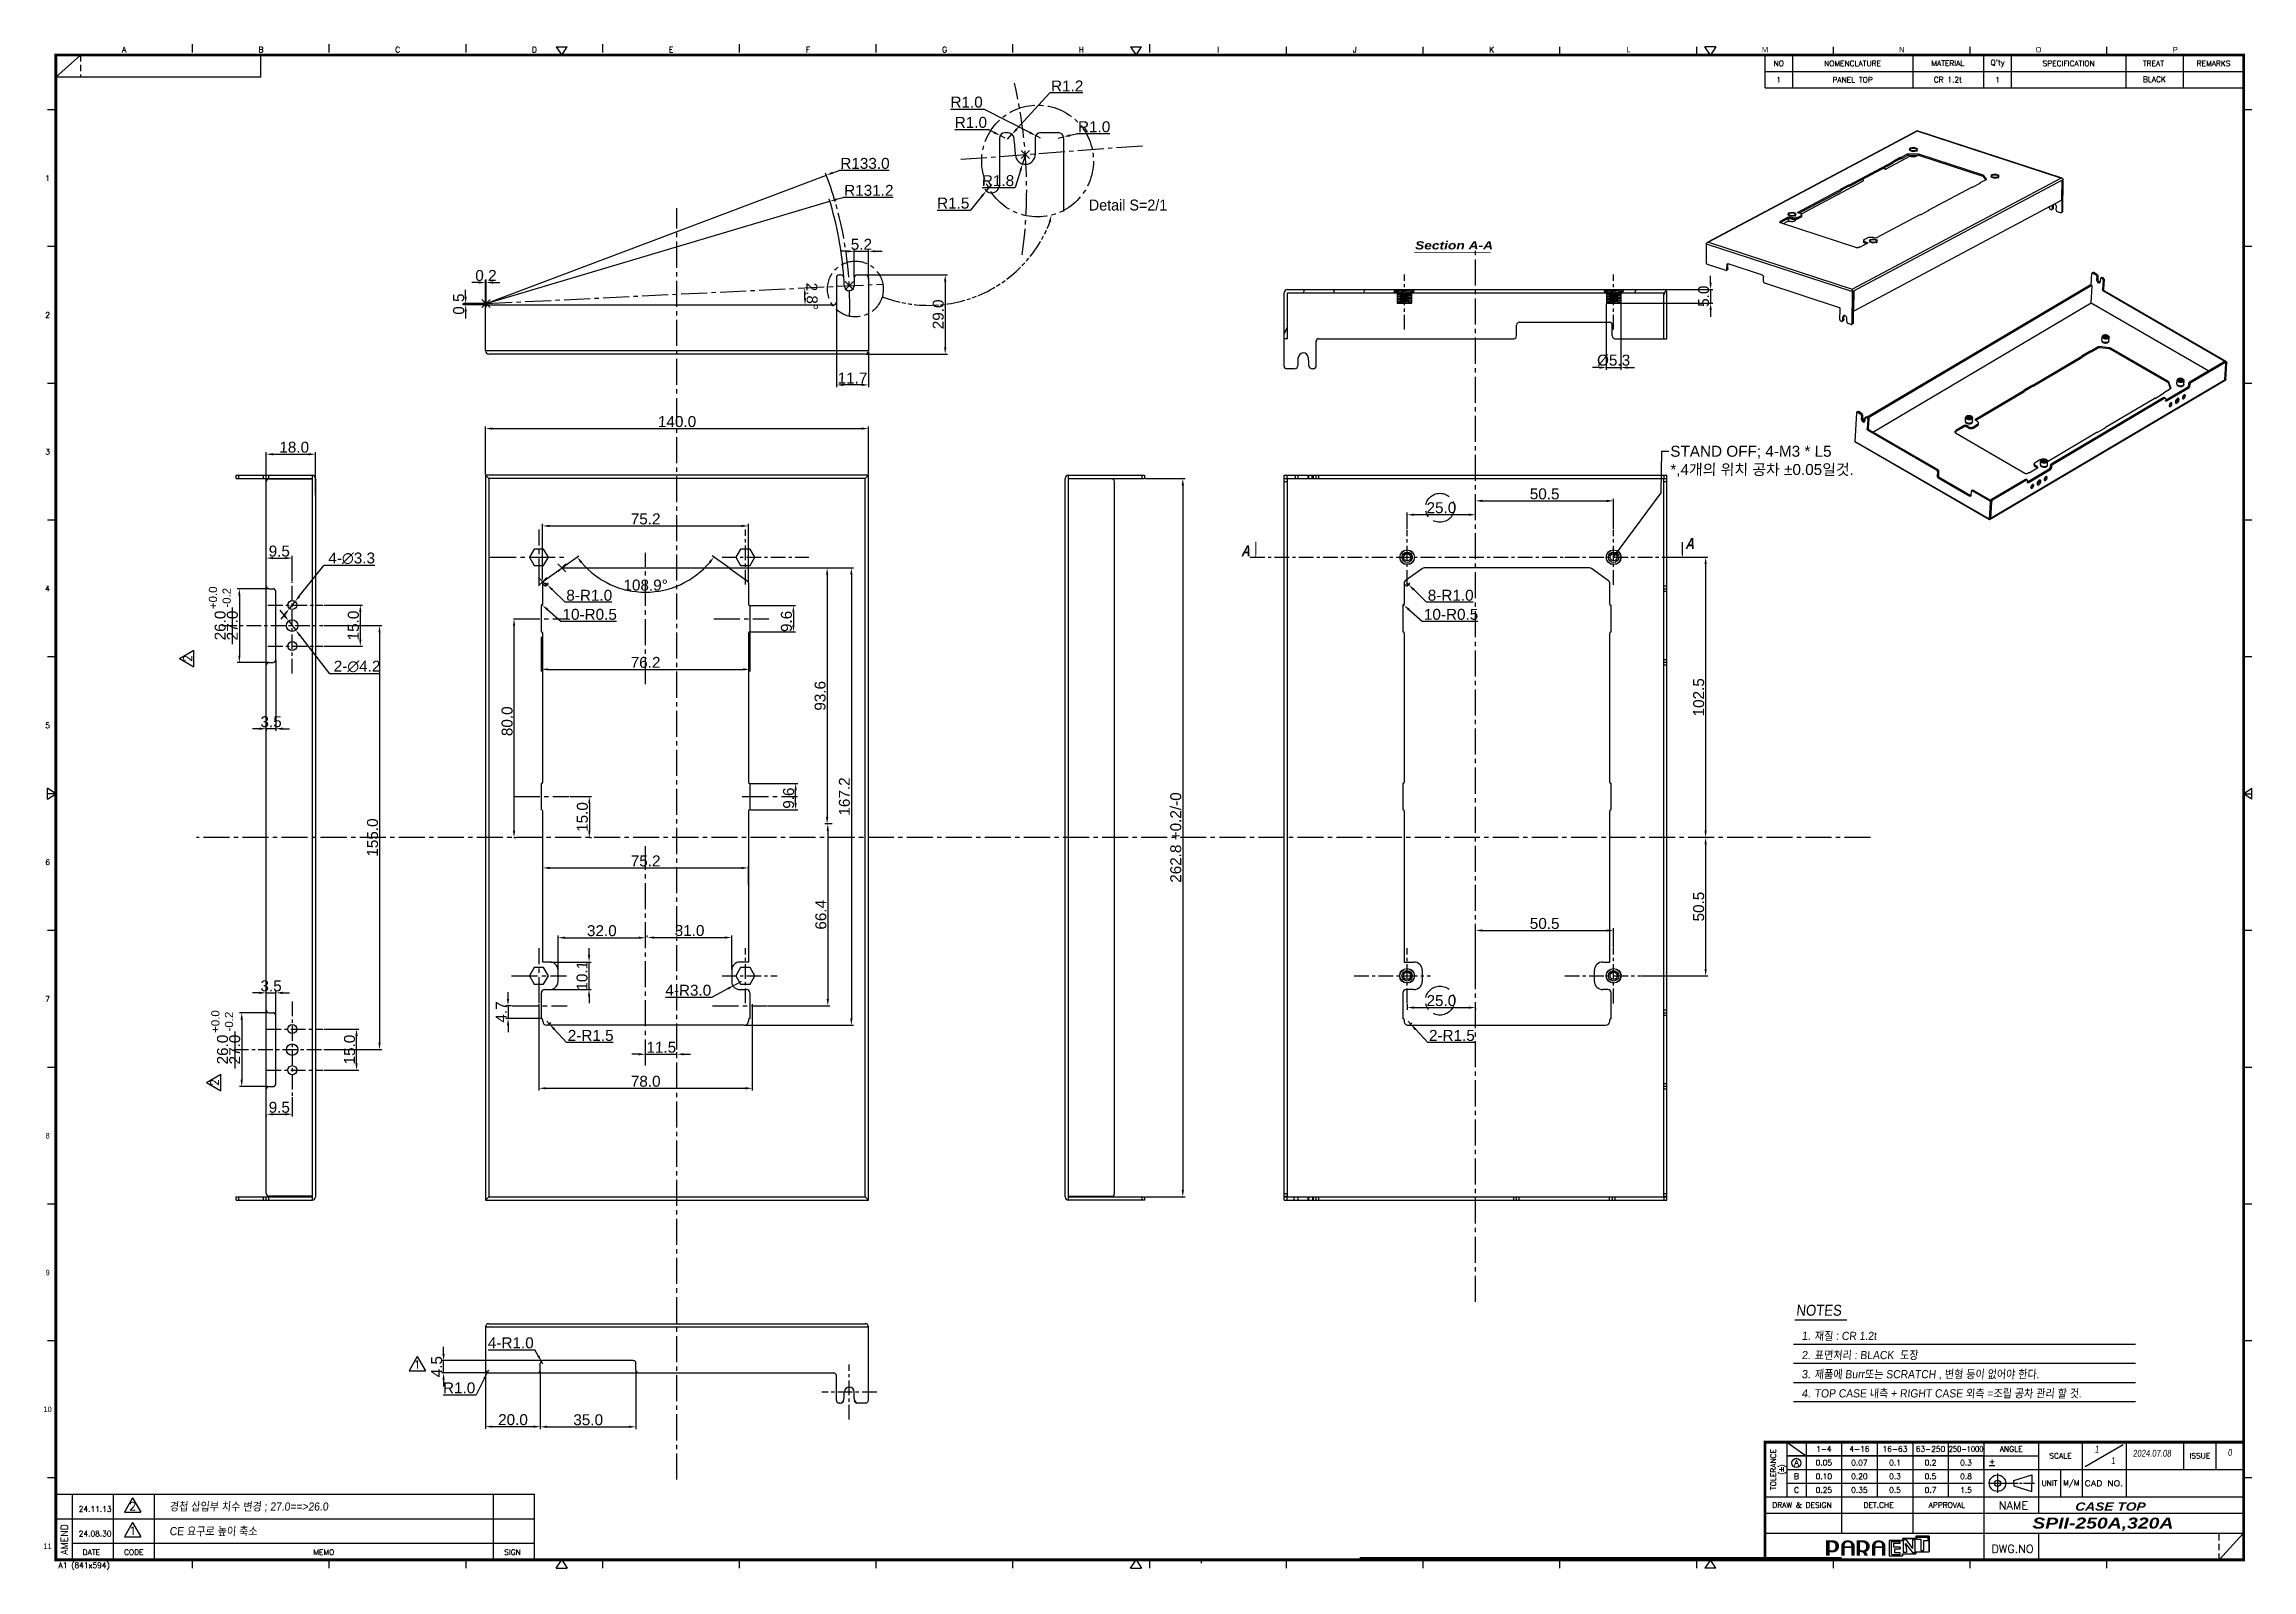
# Model space of a CAD drawing. Extents: x -425 to 6552, y -3049 to 3105.
# Drawn here: x 600 to 1408, y -2569 to -2012 of the extents above; entities that cross this region are included whole.
import ezdxf
from ezdxf.enums import TextEntityAlignment as Align

# ---------------------------------------------------------------- set-up
doc = ezdxf.new("R2010")
doc.units = 0
doc.header["$PDMODE"] = 3
doc.header["$PDSIZE"] = 1.5
for name, pattern in [('CENTER', [17.8, 10.75, -2.35, 2.35, -2.35]), ('CENTER2', [28.575, 19.05, -3.175, 3.175, -3.175]), ('HIDDEN', [3.525, 2.35, -1.175]), ('PHANTOM', [0.8, 0.45, -0.05, 0.1, -0.05, 0.1, -0.05])]:
    doc.linetypes.add(name, pattern=pattern)
doc.layers.get('0').update_dxf_attribs({"linetype": 'CONTINUOUS'})
doc.layers.get('DEFPOINTS').update_dxf_attribs({"linetype": 'CONTINUOUS'})
for name, color, linetype in [('2', 2, 'CONTINUOUS'), ('3', 112, 'CENTER'), ('CV', 6, 'CONTINUOUS'), ('DIM', 1, 'CONTINUOUS'), ('PANEL_TOP130DXF_CONTINUOUS', 7, 'CONTINUOUS'), ('PANEL_TOP250A-SPII_DXF_HAT', 7, 'CONTINUOUS'), ('PANEL_TOP250DXF_CONTINUOUS', 7, 'CONTINUOUS'), ('PANEL_TOP90ADXF_CONTINUOUS', 7, 'CONTINUOUS'), ('STAND-OFF-M3DXF_CONTINUOUS', 7, 'CONTINUOUS')]:
    doc.layers.add(name, color=color, linetype=linetype)
doc.styles.add('A', font='GOTHIC.TTF')
doc.styles.add('HANGUL1', font='arial.ttf', dxfattribs={"width": 0.8, "oblique": 5, "height": 2.5})
doc.styles.add('N', font='arialbi.ttf', dxfattribs={"width": 0.8, "oblique": 5})
doc.styles.add('OMI-1', font='arial.ttf', dxfattribs={"oblique": 1})
doc.styles.add('SIM', font='simplex')
doc.styles.get("Standard").update_dxf_attribs({"font": 'gulim.ttc', "width": 0.8, "height": 2})
doc.dimstyles.new('1', dxfattribs={"dimtxt": 4, "dimasz": 2.5, "dimexe": 0.8, "dimexo": 0.3, "dimgap": 0.5, "dimtad": 1, "dimtoh": 1, "dimdec": 1, "dimzin": 0, "dimtxsty": 'OMI-1', "dimcen": 0, "dimclrd": 256, "dimclre": 256, "dimclrt": 256, "dimazin": 3, "dimtfac": 0.8, "dimtdec": 1, "dimtix": 1, "dimtmove": 0, "dimatfit": 3, "dimtolj": 1, "dimtzin": 0})

msp = doc.modelspace()

# ---------------------------------------------------------------- texts
at = {"style": 'SIM'}
for s, p in [('A', (629.72, -2014.53)), ('B', (679.72, -2014.53)), ('C', (729.72, -2014.53)), ('D', (779.72, -2014.53)), ('E', (829.72, -2014.53)), ('F', (879.72, -2014.53)), ('G', (929.72, -2014.53)), ('H', (979.72, -2014.53)), ('I', (1029.72, -2014.53)), ('J', (1079.72, -2014.53)), ('K', (1129.72, -2014.53)), ('MATERIAL', (1296.56, -2019.5)), ('CR 1.2t', (1296.56, -2025.5)), ('+', (1312.72, -2530.53))]:
    msp.add_text(s, height=2, dxfattribs=at).set_placement(p, align=Align.CENTER)
for s, p in [('L', (1179.72, -2013.53)), ('M', (1229.72, -2013.53)), ('N', (1279.72, -2013.53)), ('O', (1329.72, -2013.53)), ('P', (1379.72, -2013.53)), ('8', (601.72, -2410.53)), ('9', (601.72, -2460.53)), ('10', (601.72, -2510.53)), ('11', (601.72, -2560.53))]:
    msp.add_text(s, height=2).set_placement(p, align=Align.MIDDLE)
for s, height, p in [('NO', 2, (1234.72, -2018.56)), ('NOMENCLATURE', 2, (1261.72, -2018.56)), ("Q'ty", 2, (1314.72, -2018.56)), ('SPECIFICATION', 2, (1340.72, -2018.56)), ('TREAT', 2, (1371.72, -2018.56)), ('REMARKS', 2, (1393.72, -2018.56)), ('1', 2, (1234.72, -2024.56)), ('PANEL TOP', 2, (1261.72, -2024.56)), ('1', 2, (1314.72, -2024.56)), ('BLACK', 2, (1372.1, -2024.39)), ('1', 2, (601.72, -2060.53)), ('2', 2, (601.72, -2110.53)), ('3', 2, (601.72, -2160.53)), ('4', 2, (601.72, -2210.53)), ('5', 2, (601.72, -2260.53)), ('6', 2, (601.72, -2310.53)), ('7', 2, (601.72, -2360.53)), ('1', 3, (736.87, -2494.16)), ('1-4', 2, (1251.22, -2525.03)), ('4-16', 2, (1264.22, -2525.03)), ('16-63', 2, (1277.22, -2525.03)), ('63-250', 2, (1290.22, -2525.03)), ('ANGLE', 2, (1319.72, -2525.03)), ('SCALE', 2, (1337.72, -2527.53)), ('ISSUE', 2, (1388.72, -2527.53)), ('A', 2, (1241.22, -2530.03)), ('B', 2, (1241.22, -2535.03)), ('0.05', 2, (1251.22, -2530.03)), ('0.10', 2, (1251.22, -2535.03)), ('0.07', 2, (1264.22, -2530.03)), ('0.20', 2, (1264.22, -2535.03)), ('0.1', 2, (1277.22, -2530.03)), ('0.3', 2, (1277.22, -2535.03)), ('0.2', 2, (1290.22, -2530.03)), ('0.5', 2, (1290.22, -2535.03)), ('0.3', 2, (1303.22, -2530.03)), ('0.8', 2, (1303.22, -2535.03)), ('C', 2, (1241.22, -2540.03)), ('0.25', 2, (1251.22, -2540.03)), ('0.35', 2, (1264.22, -2540.03)), ('0.5', 2, (1277.22, -2540.03)), ('0.7', 2, (1290.22, -2540.03)), ('1.5', 2, (1303.22, -2540.03)), ('UNIT', 2, (1333.72, -2537.53)), ('M/M', 2, (1341.72, -2537.53)), ('24.11.13', 2, (619.1, -2546.98)), ('2', 3, (632.82, -2545.92)), ('DRAW & DESIGN', 2, (1243.22, -2545.53)), ('DET.CHE', 2, (1271.22, -2545.53)), ('APPROVAL', 2, (1296.22, -2545.53)), ('NAME', 3, (1320.56, -2545.68)), ('24.08.30', 2, (619.1, -2555.98)), ('1', 3, (632.82, -2554.92)), ('DATE', 2, (617.72, -2562.75)), ('CODE', 2, (633.22, -2562.75)), ('MEMO', 2, (702.72, -2562.75)), ('SIGN', 2, (771.72, -2562.75)), ('DWG.NO', 3, (1320.22, -2561.53))]:
    msp.add_text(s, height=height, dxfattribs=at).set_placement(p, align=Align.MIDDLE)
for s, height, p in [('2', 3, (652.95, -2236.07)), ('2', 3, (662.77, -2391.07)), ('+', 2, (1235.62, -2532.5))]:
    msp.add_text(s, height=height, rotation=90, dxfattribs=at).set_placement(p, align=Align.MIDDLE)
at = {"oblique": 5}
for s, height, style, width, p in [('NOTES', 4, 'A', 0.9, (1241.06, -2476.32)), ('재질 : CR 1.2t', 3, 'HANGUL1', 0.9, (1247.78, -2485.19)), ('표면처리 : BLACK  도장', 3, 'HANGUL1', 0.9, (1247.78, -2492.19)), ('제품에 Burr또는 SCRATCH , 변형 등이 없어야 한다.', 3, 'HANGUL1', 0.9, (1247.78, -2499.19)), ('1', 2.5, 'OMI-1', 0.8, (1350.27, -2526.34)), ('1', 2.5, 'OMI-1', 0.8, (1356.22, -2530.52)), ('경첩 삽입부 치수 변경 ; 27.0==>26.0', 3, 'HANGUL1', 0.9, (646.28, -2547.56)), ('CASE TOP', 3, 'N', 1.2, (1343.06, -2547.56)), ('CE 요구로 높이 축소', 3, 'HANGUL1', 0.9, (646.28, -2556.56))]:
    msp.add_text(s, height=height, dxfattribs=dict(at, style=style, width=width)).set_placement(p)
at = {"style": 'A', "oblique": 5}
for s, p in [('1.', (1243.08, -2485.19)), ('2.', (1243.08, -2492.19)), ('3.', (1243.08, -2499.19)), ('4.', (1243.08, -2506.19))]:
    msp.add_text(s, height=3, dxfattribs=at).set_placement(p)
at = {"color": 1, "style": 'HANGUL1', "oblique": 5, "width": 0.9}
msp.add_text('TOP CASE 내측 + RIGHT CASE 외측 =조립 공차 관리 할 것.', height=3, dxfattribs=at).set_placement((1247.78, -2506.19))
at = {"style": 'SIM'}
for s, height, p in [('TOLERANCE', 2, (1233.72, -2532.53)), ('( )', 2, (1236.72, -2532.53)), ('-', 2, (1237.35, -2532.5)), ('AMEND', 2.5, (609.08, -2558.08))]:
    msp.add_text(s, height=height, rotation=90, dxfattribs=at).set_placement(p, align=Align.CENTER)
at = {"style": 'SIM', "width": 0.8}
msp.add_text('250-1000', height=2, dxfattribs=at).set_placement((1303.22, -2525.03), align=Align.MIDDLE)
at = {"style": 'OMI-1', "oblique": 5, "width": 0.8}
for s, p in [('2024.07.08', (1371.23, -2527.84)), ('0', (1399.72, -2527.53))]:
    msp.add_text(s, height=2.5, dxfattribs=at).set_placement(p, align=Align.CENTER)
for s, height, style, width, p, p2 in [('CAD NO.', 2, 'SIM', 1.148815, (1346.56, -2538.57), (1360.67, -2538.57)), ('SPII-250A,320A', 4, 'N', 1.267671, (1327.45, -2554.11), (1379.03, -2554.11))]:
    msp.add_text(s, height=height, dxfattribs=dict(style=style, width=width)).set_placement(p, p2, align=Align.FIT)
at = {"style": 'SIM'}
msp.add_text('A1 (841x594)', height=2, dxfattribs=at).set_placement((605.72, -2568.53))
at = {"layer": 'CV', "color": 6, "style": 'N', "width": 1.2}
msp.add_text('Section A-A', height=3, dxfattribs=at).set_placement((1116, -2085), align=Align.MIDDLE)
at = {"layer": 'CV', "insert": (996.79, -2068.33), "char_height": 4, "attachment_point": 2, "style": 'A'}
msp.add_mtext('{\\f굴림|b0|i0|c129|p49;Detail S=2/1}', dxfattribs=at)
at = {"layer": 'CV', "color": 6, "char_height": 4, "attachment_point": 5, "style": 'N'}
for insert in [(1039.93, -2196.72), (1202.32, -2194.06)]:
    msp.add_mtext('A', dxfattribs=dict(at, insert=insert))
at = {"layer": 'DIM', "insert": (1195.03, -2158.33), "char_height": 4, "attachment_point": 1, "style": 'OMI-1'}
msp.add_mtext('STAND OFF; 4-M3 * L5\\P*,4개의 위치 공차 %%P0.05일것.', dxfattribs=at)
at = {"layer": 'DIM', "attachment_point": 5, "rotation": 90, "style": 'OMI-1'}
for s, insert, char_height in [('\\A1;+0.0\\P-0.2', (664.71, -2213.91), 3), ('\\A1;26.0', (664.83, -2224.06), 4), ('\\A1;+0.0\\P-0.2', (665.58, -2368.82), 3), ('\\A1;26.0 ', (665.7, -2379.06), 4)]:
    msp.add_mtext(s, dxfattribs=dict(at, insert=insert, char_height=char_height))

# ---------------------------------------------------------------- blocks, each defined once
blk = doc.blocks.new('*D9519')
at = {"layer": 'DEFPOINTS', "color": 0}
for p in [(792.32, -2286.56), (799.81, -2301.56), (799.81, -2301.56)]:
    blk.add_point(p, dxfattribs=at)
at = {"layer": 'DIM'}
for p, q in [((792.62, -2286.56), (800.61, -2286.56)), ((799.81, -2289.06), (799.81, -2299.06)), ((800.11, -2301.56), (800.61, -2301.56))]:
    blk.add_line(p, q, dxfattribs=at)
for points in [[(800.22, -2289.06), (799.39, -2289.06), (799.81, -2286.56)], [(799.39, -2299.06), (800.22, -2299.06), (799.81, -2301.56)]]:
    blk.add_solid(points, dxfattribs=at)
at = {"layer": 'DIM', "insert": (797.26, -2294.06), "char_height": 4, "attachment_point": 5, "rotation": 90, "style": 'OMI-1'}
blk.add_mtext('\\A1;15.0', dxfattribs=at)
blk = doc.blocks.new('*D9520')
at = {"layer": 'DEFPOINTS', "color": 0}
for p in [(781.86, -2496.22), (816.86, -2496.22), (816.86, -2516.92)]:
    blk.add_point(p, dxfattribs=at)
at = {"layer": 'DIM'}
for p, q in [((781.86, -2496.52), (781.86, -2517.72)), ((816.86, -2496.52), (816.86, -2517.72)), ((784.36, -2516.92), (814.36, -2516.92))]:
    blk.add_line(p, q, dxfattribs=at)
for points in [[(784.36, -2516.5), (784.36, -2517.33), (781.86, -2516.92)], [(814.36, -2517.33), (814.36, -2516.5), (816.86, -2516.92)]]:
    blk.add_solid(points, dxfattribs=at)
at = {"layer": 'DIM', "insert": (799.36, -2514.37), "char_height": 4, "attachment_point": 5, "style": 'OMI-1'}
blk.add_mtext('\\A1;35.0', dxfattribs=at)
blk = doc.blocks.new('*D9521')
at = {"layer": 'DEFPOINTS', "color": 0}
for p in [(746.51, -2492.72), (782.86, -2492.72), (761.86, -2497.22)]:
    blk.add_point(p, dxfattribs=at)
at = {"layer": 'DIM'}
for p, q in [((782.56, -2492.72), (745.71, -2492.72)), ((746.51, -2490.22), (746.51, -2487.72)), ((746.51, -2497.22), (746.51, -2492.72)), ((761.56, -2497.22), (745.71, -2497.22)), ((746.51, -2499.72), (746.51, -2502.22))]:
    blk.add_line(p, q, dxfattribs=at)
for points in [[(746.09, -2490.22), (746.92, -2490.22), (746.51, -2492.72)], [(746.92, -2499.72), (746.09, -2499.72), (746.51, -2497.22)]]:
    blk.add_solid(points, dxfattribs=at)
at = {"layer": 'DIM', "insert": (743.97, -2494.97), "char_height": 4, "attachment_point": 5, "rotation": 90, "style": 'OMI-1'}
blk.add_mtext('\\A1;4.5', dxfattribs=at)
blk = doc.blocks.new('*D9522')
at = {"layer": 'DEFPOINTS', "color": 0}
for p in [(762.51, -2497.12), (762.96, -2496.22)]:
    blk.add_point(p, dxfattribs=at)
at = {"layer": 'DIM'}
for p, q in [((761.4, -2499.36), (758.47, -2505.25)), ((762.96, -2496.22), (762.51, -2497.12)), ((746.36, -2505.25), (758.47, -2505.25))]:
    blk.add_line(p, q, dxfattribs=at)
blk.add_solid([(761.77, -2499.54), (761.03, -2499.17), (762.51, -2497.12)], dxfattribs=at)
at = {"layer": 'DIM', "insert": (752.17, -2502.71), "char_height": 4, "attachment_point": 5, "style": 'OMI-1'}
blk.add_mtext('\\A1;R1.0', dxfattribs=at)
blk = doc.blocks.new('*D9523')
at = {"layer": 'DEFPOINTS', "color": 0}
for p in [(782.36, -2493.1), (782.86, -2493.96)]:
    blk.add_point(p, dxfattribs=at)
at = {"layer": 'DIM'}
for p, q in [((762.76, -2488.78), (779.84, -2488.78)), ((781.1, -2490.94), (779.84, -2488.78)), ((782.86, -2493.96), (782.36, -2493.1))]:
    blk.add_line(p, q, dxfattribs=at)
blk.add_solid([(780.74, -2491.15), (781.46, -2490.73), (782.36, -2493.1)], dxfattribs=at)
at = {"layer": 'DIM', "insert": (771.05, -2486.24), "char_height": 4, "attachment_point": 5, "style": 'OMI-1'}
blk.add_mtext('\\A1;\\A1;4-R1.0', dxfattribs=at)
blk = doc.blocks.new('*D9524')
at = {"layer": 'DEFPOINTS', "color": 0}
for p in [(1195.99, -2199.04), (1207.99, -2301.56), (1207.99, -2301.56)]:
    blk.add_point(p, dxfattribs=at)
at = {"layer": 'DIM'}
for p, q in [((1196.29, -2199.04), (1208.79, -2199.04)), ((1207.99, -2201.54), (1207.99, -2299.06)), ((1208.29, -2301.56), (1208.79, -2301.56))]:
    blk.add_line(p, q, dxfattribs=at)
for points in [[(1208.41, -2201.54), (1207.57, -2201.54), (1207.99, -2199.04)], [(1207.57, -2299.06), (1208.41, -2299.06), (1207.99, -2301.56)]]:
    blk.add_solid(points, dxfattribs=at)
at = {"layer": 'DIM', "insert": (1205.45, -2250.3), "char_height": 4, "attachment_point": 5, "rotation": 90, "style": 'OMI-1'}
blk.add_mtext('\\A1;102.5', dxfattribs=at)
blk = doc.blocks.new('*D9525')
at = {"layer": 'DEFPOINTS', "color": 0}
for p in [(1207.99, -2301.56), (1184.36, -2352.05), (1207.99, -2352.05)]:
    blk.add_point(p, dxfattribs=at)
at = {"layer": 'DIM'}
for p, q in [((1207.69, -2301.56), (1207.19, -2301.56)), ((1207.99, -2304.06), (1207.99, -2349.55)), ((1184.66, -2352.05), (1208.79, -2352.05))]:
    blk.add_line(p, q, dxfattribs=at)
for points in [[(1208.41, -2304.06), (1207.57, -2304.06), (1207.99, -2301.56)], [(1207.57, -2349.55), (1208.41, -2349.55), (1207.99, -2352.05)]]:
    blk.add_solid(points, dxfattribs=at)
at = {"layer": 'DIM', "insert": (1205.45, -2326.8), "char_height": 4, "attachment_point": 5, "rotation": 90, "style": 'OMI-1'}
blk.add_mtext('\\A1;50.5', dxfattribs=at)
blk = doc.blocks.new('*D9526')
at = {"layer": 'DEFPOINTS', "color": 0}
for p in [(1098.75, -2208.48), (1099.46, -2209.17)]:
    blk.add_point(p, dxfattribs=at)
at = {"layer": 'DIM'}
for p, q in [((1098.75, -2208.48), (1099.46, -2209.17)), ((1101.25, -2210.92), (1105.95, -2215.53)), ((1123.03, -2215.53), (1105.95, -2215.53))]:
    blk.add_line(p, q, dxfattribs=at)
blk.add_arc((1098.75, -2208.48), 1, 197.25385, 2.78535, dxfattribs=at)
blk.add_solid([(1101.54, -2210.63), (1100.96, -2211.22), (1099.46, -2209.17)], dxfattribs=at)
at = {"layer": 'DIM', "insert": (1114.74, -2212.99), "char_height": 4, "attachment_point": 5, "style": 'OMI-1'}
blk.add_mtext('\\A1;\\A1;8-R1.0', dxfattribs=at)
blk = doc.blocks.new('*D9527')
at = {"layer": 'DEFPOINTS', "color": 0}
for p in [(1097.25, -2216.26), (1097.62, -2216.59)]:
    blk.add_point(p, dxfattribs=at)
at = {"layer": 'DIM'}
for p, q in [((1097.25, -2216.26), (1097.62, -2216.59)), ((1099.52, -2218.21), (1104.52, -2222.5)), ((1124.75, -2222.5), (1104.52, -2222.5))]:
    blk.add_line(p, q, dxfattribs=at)
blk.add_solid([(1099.79, -2217.9), (1099.25, -2218.53), (1097.62, -2216.59)], dxfattribs=at)
at = {"layer": 'DIM', "insert": (1114.88, -2219.96), "char_height": 4, "attachment_point": 5, "style": 'OMI-1'}
blk.add_mtext('\\A1;\\A1;10-R0.5', dxfattribs=at)
blk = doc.blocks.new('*D9528')
at = {"layer": 'DEFPOINTS', "color": 0}
for p in [(1099.16, -2368.68), (1100.18, -2369.78)]:
    blk.add_point(p, dxfattribs=at)
at = {"layer": 'DIM'}
for p, q in [((1099.16, -2368.68), (1100.18, -2369.78)), ((1101.88, -2371.61), (1106.36, -2376.44)), ((1123.48, -2376.44), (1106.36, -2376.44))]:
    blk.add_line(p, q, dxfattribs=at)
blk.add_arc((1099.16, -2368.68), 1.5, 282.96711, 343.79298, dxfattribs=at)
blk.add_solid([(1102.19, -2371.33), (1101.58, -2371.89), (1100.18, -2369.78)], dxfattribs=at)
at = {"layer": 'DIM', "insert": (1115.17, -2373.89), "char_height": 4, "attachment_point": 5, "style": 'OMI-1'}
blk.add_mtext('\\A1;\\A1;2-R1.5', dxfattribs=at)
blk = doc.blocks.new('*D9529')
at = {"layer": 'DEFPOINTS', "color": 0}
for p in [(1176.96, -2106.19), (1182.21, -2101.19), (1209.81, -2106.19)]:
    blk.add_point(p, dxfattribs=at)
at = {"layer": 'DIM'}
for p, q in [((1209.81, -2098.69), (1209.81, -2096.19)), ((1177.26, -2106.19), (1210.61, -2106.19)), ((1182.51, -2101.19), (1210.61, -2101.19)), ((1209.81, -2101.19), (1209.81, -2106.19)), ((1209.81, -2108.69), (1209.81, -2111.19))]:
    blk.add_line(p, q, dxfattribs=at)
for points in [[(1209.4, -2098.69), (1210.23, -2098.69), (1209.81, -2101.19)], [(1210.23, -2108.69), (1209.4, -2108.69), (1209.81, -2106.19)]]:
    blk.add_solid(points, dxfattribs=at)
at = {"layer": 'DIM', "insert": (1207.27, -2103.69), "char_height": 4, "attachment_point": 5, "rotation": 90, "style": 'OMI-1'}
blk.add_mtext('\\A1;5.0', dxfattribs=at)
blk = doc.blocks.new('*D9530')
at = {"layer": 'DEFPOINTS', "color": 0}
for p in [(1171.66, -2106.19), (1176.96, -2106.19), (1176.96, -2129.74)]:
    blk.add_point(p, dxfattribs=at)
at = {"layer": 'DIM'}
for p, q in [((1171.66, -2106.49), (1171.66, -2130.54)), ((1176.96, -2106.49), (1176.96, -2130.54)), ((1169.16, -2129.74), (1166.66, -2129.74)), ((1171.66, -2129.74), (1176.96, -2129.74)), ((1179.46, -2129.74), (1181.96, -2129.74))]:
    blk.add_line(p, q, dxfattribs=at)
for points in [[(1169.16, -2130.16), (1169.16, -2129.32), (1171.66, -2129.74)], [(1179.46, -2129.32), (1179.46, -2130.16), (1176.96, -2129.74)]]:
    blk.add_solid(points, dxfattribs=at)
at = {"layer": 'DIM', "insert": (1174.31, -2127.09), "char_height": 4, "attachment_point": 5, "style": 'OMI-1'}
blk.add_mtext('\\A1;\\A1;%%C5.3', dxfattribs=at)
blk = doc.blocks.new('*D9531')
at = {"layer": 'DEFPOINTS', "color": 0}
for p in [(781.39, -2362.09), (859.39, -2362.09), (859.39, -2393.18)]:
    blk.add_point(p, dxfattribs=at)
at = {"layer": 'DIM'}
for p, q in [((781.39, -2362.39), (781.39, -2393.98)), ((859.39, -2362.39), (859.39, -2393.98)), ((783.89, -2393.18), (856.89, -2393.18))]:
    blk.add_line(p, q, dxfattribs=at)
for points in [[(783.89, -2392.76), (783.89, -2393.6), (781.39, -2393.18)], [(856.89, -2393.6), (856.89, -2392.76), (859.39, -2393.18)]]:
    blk.add_solid(points, dxfattribs=at)
at = {"layer": 'DIM', "insert": (820.39, -2390.64), "char_height": 4, "attachment_point": 5, "style": 'OMI-1'}
blk.add_mtext('\\A1;78.0', dxfattribs=at)
blk = doc.blocks.new('*D9532')
at = {"layer": 'DEFPOINTS', "color": 0}
for p in [(783.76, -2208.48), (784.47, -2209.17)]:
    blk.add_point(p, dxfattribs=at)
at = {"layer": 'DIM'}
for p, q in [((783.76, -2208.48), (784.47, -2209.17)), ((786.26, -2210.92), (790.97, -2215.53)), ((808.04, -2215.53), (790.97, -2215.53))]:
    blk.add_line(p, q, dxfattribs=at)
blk.add_arc((783.76, -2208.48), 1, 197.25385, 2.78535, dxfattribs=at)
blk.add_solid([(786.55, -2210.63), (785.97, -2211.22), (784.47, -2209.17)], dxfattribs=at)
at = {"layer": 'DIM', "insert": (799.75, -2212.99), "char_height": 4, "attachment_point": 5, "style": 'OMI-1'}
blk.add_mtext('\\A1;\\A1;8-R1.0', dxfattribs=at)
blk = doc.blocks.new('*D9533')
at = {"layer": 'DEFPOINTS', "color": 0}
for p in [(782.26, -2216.26), (782.64, -2216.59)]:
    blk.add_point(p, dxfattribs=at)
at = {"layer": 'DIM'}
for p, q in [((782.26, -2216.26), (782.64, -2216.59)), ((784.53, -2218.21), (789.53, -2222.5)), ((809.76, -2222.5), (789.53, -2222.5))]:
    blk.add_line(p, q, dxfattribs=at)
blk.add_solid([(784.8, -2217.9), (784.26, -2218.53), (782.64, -2216.59)], dxfattribs=at)
at = {"layer": 'DIM', "insert": (799.9, -2219.96), "char_height": 4, "attachment_point": 5, "style": 'OMI-1'}
blk.add_mtext('\\A1;\\A1;10-R0.5', dxfattribs=at)
blk = doc.blocks.new('*D9534')
at = {"layer": 'DEFPOINTS', "color": 0}
for p in [(784.26, -2368.66), (785.28, -2369.76)]:
    blk.add_point(p, dxfattribs=at)
at = {"layer": 'DIM'}
for p, q in [((784.26, -2368.66), (785.28, -2369.76)), ((786.98, -2371.59), (791.46, -2376.42)), ((808.58, -2376.42), (791.46, -2376.42))]:
    blk.add_line(p, q, dxfattribs=at)
blk.add_arc((784.26, -2368.66), 1.5, 282.96711, 343.79298, dxfattribs=at)
blk.add_solid([(787.28, -2371.31), (786.67, -2371.88), (785.28, -2369.76)], dxfattribs=at)
at = {"layer": 'DIM', "insert": (800.27, -2373.88), "char_height": 4, "attachment_point": 5, "style": 'OMI-1'}
blk.add_mtext('\\A1;\\A1;2-R1.5', dxfattribs=at)
blk = doc.blocks.new('*D9535')
at = {"layer": 'DEFPOINTS', "color": 0}
for p in [(857.96, -2187.62), (782.74, -2207.46), (857.96, -2208.48)]:
    blk.add_point(p, dxfattribs=at)
at = {"layer": 'DIM'}
for p, q in [((782.74, -2207.16), (782.74, -2186.82)), ((785.24, -2187.62), (855.46, -2187.62)), ((857.96, -2208.18), (857.96, -2186.82))]:
    blk.add_line(p, q, dxfattribs=at)
for points in [[(785.24, -2187.2), (785.24, -2188.04), (782.74, -2187.62)], [(855.46, -2188.04), (855.46, -2187.2), (857.96, -2187.62)]]:
    blk.add_solid(points, dxfattribs=at)
at = {"layer": 'DIM', "insert": (820.36, -2185.08), "char_height": 4, "attachment_point": 5, "style": 'OMI-1'}
blk.add_mtext('\\A1;75.2', dxfattribs=at)
blk = doc.blocks.new('*D9536')
at = {"layer": 'DEFPOINTS', "color": 0}
for p in [(858.46, -2216.76), (858.46, -2226.36), (874.43, -2226.36)]:
    blk.add_point(p, dxfattribs=at)
at = {"layer": 'DIM'}
for p, q in [((858.76, -2216.76), (875.23, -2216.76)), ((874.43, -2219.26), (874.43, -2223.86)), ((858.76, -2226.36), (875.23, -2226.36))]:
    blk.add_line(p, q, dxfattribs=at)
for points in [[(874.84, -2219.26), (874.01, -2219.26), (874.43, -2216.76)], [(874.01, -2223.86), (874.84, -2223.86), (874.43, -2226.36)]]:
    blk.add_solid(points, dxfattribs=at)
at = {"layer": 'DIM', "insert": (871.89, -2222.56), "char_height": 4, "attachment_point": 5, "rotation": 90, "style": 'OMI-1'}
blk.add_mtext('\\A1;9.6', dxfattribs=at)
blk = doc.blocks.new('*D9537')
at = {"layer": 'DEFPOINTS', "color": 0}
for p in [(858.46, -2281.76), (875.24, -2281.76), (858.46, -2291.36)]:
    blk.add_point(p, dxfattribs=at)
at = {"layer": 'DIM'}
for p, q in [((858.76, -2281.76), (876.04, -2281.76)), ((875.24, -2288.86), (875.24, -2284.26)), ((858.76, -2291.36), (876.04, -2291.36))]:
    blk.add_line(p, q, dxfattribs=at)
for points in [[(875.65, -2284.26), (874.82, -2284.26), (875.24, -2281.76)], [(874.82, -2288.86), (875.65, -2288.86), (875.24, -2291.36)]]:
    blk.add_solid(points, dxfattribs=at)
at = {"layer": 'DIM', "insert": (872.69, -2287.16), "char_height": 4, "attachment_point": 5, "rotation": 90, "style": 'OMI-1'}
blk.add_mtext('\\A1;9.6', dxfattribs=at)
blk = doc.blocks.new('*D9538')
at = {"layer": 'DEFPOINTS', "color": 0}
for p in [(782.24, -2227.86), (858.44, -2226.36), (858.44, -2240.06)]:
    blk.add_point(p, dxfattribs=at)
at = {"layer": 'DIM'}
for p, q in [((858.44, -2226.66), (858.44, -2240.86)), ((782.24, -2228.16), (782.24, -2240.86)), ((784.74, -2240.06), (855.94, -2240.06))]:
    blk.add_line(p, q, dxfattribs=at)
for points in [[(784.74, -2239.65), (784.74, -2240.48), (782.24, -2240.06)], [(855.94, -2240.48), (855.94, -2239.65), (858.44, -2240.06)]]:
    blk.add_solid(points, dxfattribs=at)
at = {"layer": 'DIM', "insert": (820.34, -2237.52), "char_height": 4, "attachment_point": 5, "style": 'OMI-1'}
blk.add_mtext('\\A1;76.2', dxfattribs=at)
blk = doc.blocks.new('*D9539')
at = {"layer": 'DEFPOINTS', "color": 0}
for p in [(772.13, -2221.56), (772.29, -2221.56), (771.92, -2301.56)]:
    blk.add_point(p, dxfattribs=at)
at = {"layer": 'DIM'}
for p, q in [((772.29, -2299.06), (772.29, -2224.06)), ((772.43, -2221.56), (773.09, -2221.56)), ((772.22, -2301.56), (773.09, -2301.56))]:
    blk.add_line(p, q, dxfattribs=at)
for points in [[(772.7, -2224.06), (771.87, -2224.06), (772.29, -2221.56)], [(771.87, -2299.06), (772.7, -2299.06), (772.29, -2301.56)]]:
    blk.add_solid(points, dxfattribs=at)
at = {"layer": 'DIM', "insert": (769.75, -2259.06), "char_height": 4, "attachment_point": 5, "rotation": 90, "style": 'OMI-1'}
blk.add_mtext('\\A1;80.0', dxfattribs=at)
blk = doc.blocks.new('*D9540')
at = {"layer": 'DEFPOINTS', "color": 0}
for p in [(789.5, -2203.15), (851.22, -2203.15), (782.76, -2207.96), (810.78, -2210.31), (857.54, -2207.66)]:
    blk.add_point(p, dxfattribs=at)
at = {"layer": 'DIM'}
for p, q in [((789.74, -2202.97), (796, -2198.5)), ((850.97, -2202.97), (844.71, -2198.5))]:
    blk.add_line(p, q, dxfattribs=at)
blk.add_arc((820.36, -2181.1), 30.73, 220.19982, 319.80018, dxfattribs=at)
for points in [[(797.21, -2200.68), (796.55, -2201.2), (795.35, -2198.97)], [(844.16, -2201.2), (843.5, -2200.68), (845.36, -2198.97)]]:
    blk.add_solid(points, dxfattribs=at)
at = {"layer": 'DIM', "insert": (820.36, -2209.27), "char_height": 4, "attachment_point": 5, "style": 'OMI-1'}
blk.add_mtext('\\A1;108.9%%d', dxfattribs=at)
blk = doc.blocks.new('*D9541')
at = {"layer": 'DEFPOINTS', "color": 0}
for p in [(820.34, -2338.15), (820.34, -2342.25), (788.36, -2350.02)]:
    blk.add_point(p, dxfattribs=at)
at = {"layer": 'DIM'}
for p, q in [((788.36, -2349.72), (788.36, -2337.35)), ((790.86, -2338.15), (817.84, -2338.15)), ((820.34, -2341.95), (820.34, -2337.35))]:
    blk.add_line(p, q, dxfattribs=at)
for points in [[(790.86, -2337.73), (790.86, -2338.56), (788.36, -2338.15)], [(817.84, -2338.56), (817.84, -2337.73), (820.34, -2338.15)]]:
    blk.add_solid(points, dxfattribs=at)
at = {"layer": 'DIM', "insert": (804.35, -2335.6), "char_height": 4, "attachment_point": 5, "style": 'OMI-1'}
blk.add_mtext('\\A1;32.0', dxfattribs=at)
blk = doc.blocks.new('*D9542')
at = {"layer": 'DEFPOINTS', "color": 0}
for p in [(771.63, -2363), (770.07, -2367.67), (782.26, -2367.67)]:
    blk.add_point(p, dxfattribs=at)
at = {"layer": 'DIM'}
for p, q in [((771.33, -2363), (769.27, -2363)), ((770.07, -2360.5), (770.07, -2358)), ((770.07, -2363), (770.07, -2367.67)), ((781.96, -2367.67), (769.27, -2367.67)), ((770.07, -2370.17), (770.07, -2372.67))]:
    blk.add_line(p, q, dxfattribs=at)
for points in [[(769.66, -2360.5), (770.49, -2360.5), (770.07, -2363)], [(770.49, -2370.17), (769.66, -2370.17), (770.07, -2367.67)]]:
    blk.add_solid(points, dxfattribs=at)
at = {"layer": 'DIM', "insert": (767.57, -2365.33), "char_height": 4, "attachment_point": 5, "rotation": 90, "style": 'OMI-1'}
blk.add_mtext('\\A1;4.7', dxfattribs=at)
blk = doc.blocks.new('*D9543')
at = {"layer": 'DEFPOINTS', "color": 0}
for p in [(785.36, -2347.02), (799.7, -2347.02), (785.36, -2357.12)]:
    blk.add_point(p, dxfattribs=at)
at = {"layer": 'DIM'}
for p, q in [((785.66, -2347.02), (800.5, -2347.02)), ((799.7, -2344.52), (799.7, -2342.02)), ((799.7, -2357.12), (799.7, -2347.02)), ((785.66, -2357.12), (800.5, -2357.12)), ((799.7, -2359.62), (799.7, -2362.12))]:
    blk.add_line(p, q, dxfattribs=at)
for points in [[(799.28, -2344.52), (800.12, -2344.52), (799.7, -2347.02)], [(800.12, -2359.62), (799.28, -2359.62), (799.7, -2357.12)]]:
    blk.add_solid(points, dxfattribs=at)
at = {"layer": 'DIM', "insert": (797.16, -2352.07), "char_height": 4, "attachment_point": 5, "rotation": 90, "style": 'OMI-1'}
blk.add_mtext('\\A1;10.1', dxfattribs=at)
blk = doc.blocks.new('*D9544')
at = {"layer": 'DEFPOINTS', "color": 0}
for p in [(852.72, -2355.56), (855.36, -2354.12)]:
    blk.add_point(p, dxfattribs=at)
at = {"layer": 'DIM'}
for p, q in [((850.53, -2356.76), (844.75, -2359.92)), ((855.36, -2354.12), (852.72, -2355.56)), ((827.67, -2359.92), (844.75, -2359.92))]:
    blk.add_line(p, q, dxfattribs=at)
blk.add_solid([(850.73, -2357.12), (850.33, -2356.39), (852.72, -2355.56)], dxfattribs=at)
at = {"layer": 'DIM', "insert": (835.96, -2357.37), "char_height": 4, "attachment_point": 5, "style": 'OMI-1'}
blk.add_mtext('\\A1;\\A1;4-R3.0', dxfattribs=at)
blk = doc.blocks.new('*D9545')
at = {"layer": 'DEFPOINTS', "color": 0}
for p in [(820.34, -2381.24), (831.86, -2380.74), (831.86, -2381.24)]:
    blk.add_point(p, dxfattribs=at)
at = {"layer": 'DIM'}
for p, q in [((817.84, -2380.74), (815.34, -2380.74)), ((820.34, -2380.94), (820.34, -2379.94)), ((820.34, -2380.74), (831.86, -2380.74)), ((831.86, -2380.94), (831.86, -2379.94)), ((834.36, -2380.74), (836.86, -2380.74))]:
    blk.add_line(p, q, dxfattribs=at)
for points in [[(817.84, -2381.16), (817.84, -2380.32), (820.34, -2380.74)], [(834.36, -2380.32), (834.36, -2381.16), (831.86, -2380.74)]]:
    blk.add_solid(points, dxfattribs=at)
at = {"layer": 'DIM', "insert": (826.1, -2378.2), "char_height": 4, "attachment_point": 5, "style": 'OMI-1'}
blk.add_mtext('\\A1;11.5', dxfattribs=at)
blk = doc.blocks.new('*D9546')
at = {"layer": 'DEFPOINTS', "color": 0}
for p in [(702.42, -2224.06), (702.42, -2379.06), (723.08, -2379.06)]:
    blk.add_point(p, dxfattribs=at)
at = {"layer": 'DIM'}
for p, q in [((702.72, -2224.06), (723.88, -2224.06)), ((723.08, -2226.56), (723.08, -2376.56)), ((702.72, -2379.06), (723.88, -2379.06))]:
    blk.add_line(p, q, dxfattribs=at)
for points in [[(723.5, -2226.56), (722.66, -2226.56), (723.08, -2224.06)], [(722.66, -2376.56), (723.5, -2376.56), (723.08, -2379.06)]]:
    blk.add_solid(points, dxfattribs=at)
at = {"layer": 'DIM', "insert": (720.54, -2301.56), "char_height": 4, "attachment_point": 5, "rotation": 90, "style": 'OMI-1'}
blk.add_mtext('\\A1;155.0', dxfattribs=at)
blk = doc.blocks.new('*D9547')
at = {"layer": 'DEFPOINTS', "color": 0}
for p in [(702.42, -2216.56), (702.42, -2231.56), (716.07, -2231.56)]:
    blk.add_point(p, dxfattribs=at)
at = {"layer": 'DIM'}
for p, q in [((702.72, -2216.56), (716.87, -2216.56)), ((716.07, -2219.06), (716.07, -2229.06)), ((702.72, -2231.56), (716.87, -2231.56))]:
    blk.add_line(p, q, dxfattribs=at)
for points in [[(716.49, -2219.06), (715.65, -2219.06), (716.07, -2216.56)], [(715.65, -2229.06), (716.49, -2229.06), (716.07, -2231.56)]]:
    blk.add_solid(points, dxfattribs=at)
at = {"layer": 'DIM', "insert": (713.53, -2224.06), "char_height": 4, "attachment_point": 5, "rotation": 90, "style": 'OMI-1'}
blk.add_mtext('\\A1;15.0', dxfattribs=at)
blk = doc.blocks.new('*D9548')
at = {"layer": 'DEFPOINTS', "color": 0}
for p in [(682.94, -2210.56), (671.83, -2237.56), (682.94, -2237.56)]:
    blk.add_point(p, dxfattribs=at)
at = {"layer": 'DIM'}
for p, q in [((682.64, -2210.56), (671.03, -2210.56)), ((671.83, -2213.06), (671.83, -2235.06)), ((682.64, -2237.56), (671.03, -2237.56))]:
    blk.add_line(p, q, dxfattribs=at)
for points in [[(672.25, -2213.06), (671.42, -2213.06), (671.83, -2210.56)], [(671.42, -2235.06), (672.25, -2235.06), (671.83, -2237.56)]]:
    blk.add_solid(points, dxfattribs=at)
at = {"layer": 'DIM', "insert": (669.29, -2224.06), "char_height": 4, "attachment_point": 5, "rotation": 90, "style": 'OMI-1'}
blk.add_mtext('\\A1;27.0', dxfattribs=at)
blk = doc.blocks.new('*D9549')
at = {"layer": 'DEFPOINTS', "color": 0}
for p in [(685.16, -2236.56), (681.66, -2261.25), (681.66, -2261.75)]:
    blk.add_point(p, dxfattribs=at)
at = {"layer": 'DIM'}
for p, q in [((685.16, -2236.86), (685.16, -2262.55)), ((679.16, -2261.75), (676.66, -2261.75)), ((681.66, -2261.55), (681.66, -2262.55)), ((685.16, -2261.75), (681.66, -2261.75)), ((687.66, -2261.75), (690.16, -2261.75))]:
    blk.add_line(p, q, dxfattribs=at)
for points in [[(679.16, -2262.17), (679.16, -2261.33), (681.66, -2261.75)], [(687.66, -2261.33), (687.66, -2262.17), (685.16, -2261.75)]]:
    blk.add_solid(points, dxfattribs=at)
at = {"layer": 'DIM', "insert": (683.41, -2259.21), "char_height": 4, "attachment_point": 5, "style": 'OMI-1'}
blk.add_mtext('\\A1;3.5', dxfattribs=at)
blk = doc.blocks.new('*D9550')
at = {"layer": 'DEFPOINTS', "color": 0}
for p in [(681.66, -2199.49), (691.16, -2199.38), (691.16, -2207.98)]:
    blk.add_point(p, dxfattribs=at)
at = {"layer": 'DIM'}
for p, q in [((681.66, -2199.19), (681.66, -2198.58)), ((684.16, -2199.38), (688.66, -2199.38)), ((691.16, -2207.68), (691.16, -2198.58))]:
    blk.add_line(p, q, dxfattribs=at)
for points in [[(684.16, -2198.97), (684.16, -2199.8), (681.66, -2199.38)], [(688.66, -2199.8), (688.66, -2198.97), (691.16, -2199.38)]]:
    blk.add_solid(points, dxfattribs=at)
at = {"layer": 'DIM', "insert": (686.41, -2196.84), "char_height": 4, "attachment_point": 5, "style": 'OMI-1'}
blk.add_mtext('\\A1;9.5', dxfattribs=at)
blk = doc.blocks.new('*D9551')
at = {"layer": 'DEFPOINTS', "color": 0}
for p in [(690.12, -2217.85), (692.19, -2215.27)]:
    blk.add_point(p, dxfattribs=at)
at = {"layer": 'DIM'}
for p, q in [((693.76, -2213.33), (702.77, -2202.12)), ((721.33, -2202.12), (702.77, -2202.12)), ((688.56, -2219.79), (686.99, -2221.74)), ((690.12, -2217.85), (692.19, -2215.27))]:
    blk.add_line(p, q, dxfattribs=at)
for points in [[(688.88, -2220.06), (688.23, -2219.53), (690.12, -2217.85)], [(693.43, -2213.07), (694.08, -2213.59), (692.19, -2215.27)]]:
    blk.add_solid(points, dxfattribs=at)
at = {"layer": 'DIM', "insert": (712.88, -2199.47), "char_height": 4, "attachment_point": 5, "style": 'OMI-1'}
blk.add_mtext('\\A1;\\A1;4-∅3.3', dxfattribs=at)
blk = doc.blocks.new('*D9552')
at = {"layer": 'DEFPOINTS', "color": 0}
for p in [(689.87, -2222.4), (692.44, -2225.72)]:
    blk.add_point(p, dxfattribs=at)
at = {"layer": 'DIM'}
for p, q in [((688.34, -2220.42), (686.81, -2218.45)), ((689.87, -2222.4), (692.44, -2225.72)), ((693.97, -2227.7), (704.79, -2241.66)), ((723.27, -2241.66), (704.79, -2241.66))]:
    blk.add_line(p, q, dxfattribs=at)
for points in [[(688.01, -2220.68), (688.67, -2220.17), (689.87, -2222.4)], [(694.3, -2227.44), (693.64, -2227.95), (692.44, -2225.72)]]:
    blk.add_solid(points, dxfattribs=at)
at = {"layer": 'DIM', "insert": (714.84, -2239.01), "char_height": 4, "attachment_point": 5, "style": 'OMI-1'}
blk.add_mtext('\\A1;\\A1;2-∅4.2', dxfattribs=at)
blk = doc.blocks.new('*D9553')
at = {"layer": 'DEFPOINTS', "color": 0}
for p in [(699.66, -2161.42), (681.66, -2174.06), (699.66, -2176.63)]:
    blk.add_point(p, dxfattribs=at)
at = {"layer": 'DIM'}
for p, q in [((681.66, -2173.76), (681.66, -2160.62)), ((684.16, -2161.42), (697.16, -2161.42)), ((699.66, -2176.33), (699.66, -2160.62))]:
    blk.add_line(p, q, dxfattribs=at)
for points in [[(684.16, -2161), (684.16, -2161.84), (681.66, -2161.42)], [(697.16, -2161.84), (697.16, -2161), (699.66, -2161.42)]]:
    blk.add_solid(points, dxfattribs=at)
at = {"layer": 'DIM', "insert": (691.86, -2158.88), "char_height": 4, "attachment_point": 5, "style": 'OMI-1'}
blk.add_mtext('\\A1;18.0', dxfattribs=at)
blk = doc.blocks.new('*D9554')
at = {"layer": 'DEFPOINTS', "color": 0}
for p in [(702.42, -2371.56), (714.68, -2371.56), (702.42, -2386.56)]:
    blk.add_point(p, dxfattribs=at)
at = {"layer": 'DIM'}
for p, q in [((702.72, -2371.56), (715.48, -2371.56)), ((714.68, -2384.06), (714.68, -2374.06)), ((702.72, -2386.56), (715.48, -2386.56))]:
    blk.add_line(p, q, dxfattribs=at)
for points in [[(715.1, -2374.06), (714.27, -2374.06), (714.68, -2371.56)], [(714.27, -2384.06), (715.1, -2384.06), (714.68, -2386.56)]]:
    blk.add_solid(points, dxfattribs=at)
at = {"layer": 'DIM', "insert": (712.14, -2379.06), "char_height": 4, "attachment_point": 5, "rotation": 90, "style": 'OMI-1'}
blk.add_mtext('\\A1;15.0', dxfattribs=at)
blk = doc.blocks.new('*D9555')
at = {"layer": 'DEFPOINTS', "color": 0}
for p in [(682.41, -2365.56), (672.7, -2392.56), (682.41, -2392.56)]:
    blk.add_point(p, dxfattribs=at)
at = {"layer": 'DIM'}
for p, q in [((682.11, -2365.56), (671.9, -2365.56)), ((672.7, -2368.06), (672.7, -2390.06)), ((682.11, -2392.56), (671.9, -2392.56))]:
    blk.add_line(p, q, dxfattribs=at)
for points in [[(673.12, -2368.06), (672.28, -2368.06), (672.7, -2365.56)], [(672.28, -2390.06), (673.12, -2390.06), (672.7, -2392.56)]]:
    blk.add_solid(points, dxfattribs=at)
at = {"layer": 'DIM', "insert": (670.16, -2379.06), "char_height": 4, "attachment_point": 5, "rotation": 90, "style": 'OMI-1'}
blk.add_mtext('\\A1;\\A1;27.0', dxfattribs=at)
blk = doc.blocks.new('*D9556')
at = {"layer": 'DEFPOINTS', "color": 0}
for p in [(681.66, -2359.1), (685.16, -2358.3), (685.16, -2366.56)]:
    blk.add_point(p, dxfattribs=at)
at = {"layer": 'DIM'}
for p, q in [((679.16, -2358.3), (676.66, -2358.3)), ((681.66, -2358.8), (681.66, -2357.5)), ((681.66, -2358.3), (685.16, -2358.3)), ((685.16, -2366.26), (685.16, -2357.5)), ((687.66, -2358.3), (690.16, -2358.3))]:
    blk.add_line(p, q, dxfattribs=at)
for points in [[(679.16, -2358.71), (679.16, -2357.88), (681.66, -2358.3)], [(687.66, -2357.88), (687.66, -2358.71), (685.16, -2358.3)]]:
    blk.add_solid(points, dxfattribs=at)
at = {"layer": 'DIM', "insert": (683.41, -2355.75), "char_height": 4, "attachment_point": 5, "style": 'OMI-1'}
blk.add_mtext('\\A1;3.5', dxfattribs=at)
blk = doc.blocks.new('*D9557')
at = {"layer": 'DEFPOINTS', "color": 0}
for p in [(691.16, -2396.16), (681.66, -2402.66), (691.16, -2402.68)]:
    blk.add_point(p, dxfattribs=at)
at = {"layer": 'DIM'}
for p, q in [((691.16, -2396.46), (691.16, -2403.48)), ((681.66, -2402.96), (681.66, -2403.48)), ((684.16, -2402.68), (688.66, -2402.68))]:
    blk.add_line(p, q, dxfattribs=at)
for points in [[(684.16, -2402.26), (684.16, -2403.1), (681.66, -2402.68)], [(688.66, -2403.1), (688.66, -2402.26), (691.16, -2402.68)]]:
    blk.add_solid(points, dxfattribs=at)
at = {"layer": 'DIM', "insert": (686.41, -2400.14), "char_height": 4, "attachment_point": 5, "style": 'OMI-1'}
blk.add_mtext('\\A1;9.5', dxfattribs=at)
blk = doc.blocks.new('*D9558')
at = {"layer": 'DEFPOINTS', "color": 0}
for p in [(958.19, -2055.29), (959.24, -2051.85)]:
    blk.add_point(p, dxfattribs=at)
at = {"layer": 'DIM'}
for p, q in [((957.46, -2057.69), (955.53, -2063.98)), ((959.24, -2051.85), (958.19, -2055.29)), ((943.4, -2063.98), (955.53, -2063.98))]:
    blk.add_line(p, q, dxfattribs=at)
blk.add_solid([(957.85, -2057.81), (957.06, -2057.56), (958.19, -2055.29)], dxfattribs=at)
at = {"layer": 'DIM', "insert": (949.22, -2061.44), "char_height": 4, "attachment_point": 5, "style": 'OMI-1'}
blk.add_mtext('\\A1;\\A1;R1.8', dxfattribs=at)
blk = doc.blocks.new('*D9559')
at = {"layer": 'DEFPOINTS', "color": 0}
for p in [(950.06, -2044.95), (951.84, -2045.85)]:
    blk.add_point(p, dxfattribs=at)
at = {"layer": 'DIM'}
for p, q in [((933.49, -2042.68), (945.6, -2042.68)), ((947.83, -2043.81), (945.6, -2042.68)), ((951.84, -2045.85), (950.06, -2044.95))]:
    blk.add_line(p, q, dxfattribs=at)
blk.add_solid([(947.64, -2044.19), (948.02, -2043.44), (950.06, -2044.95)], dxfattribs=at)
at = {"layer": 'DIM', "insert": (939.29, -2040.14), "char_height": 4, "attachment_point": 5, "style": 'OMI-1'}
blk.add_mtext('\\A1;\\A1;R1.0', dxfattribs=at)
blk = doc.blocks.new('*D9560')
at = {"layer": 'DEFPOINTS', "color": 0}
for p in [(952.73, -2046.25), (954.35, -2044.48)]:
    blk.add_point(p, dxfattribs=at)
at = {"layer": 'DIM'}
for p, q in [((956.03, -2042.63), (968.2, -2029.32)), ((980.29, -2029.32), (968.2, -2029.32)), ((952.73, -2046.25), (954.35, -2044.48))]:
    blk.add_line(p, q, dxfattribs=at)
blk.add_solid([(955.73, -2042.35), (956.34, -2042.92), (954.35, -2044.48)], dxfattribs=at)
at = {"layer": 'DIM', "insert": (974.5, -2026.81), "char_height": 4, "attachment_point": 5, "style": 'OMI-1'}
blk.add_mtext('\\A1;\\A1;R1.2', dxfattribs=at)
blk = doc.blocks.new('*D9561')
at = {"layer": 'DEFPOINTS', "color": 0}
for p in [(971.24, -2045.85), (973.19, -2045.41)]:
    blk.add_point(p, dxfattribs=at)
at = {"layer": 'DIM'}
for p, q in [((971.24, -2045.85), (973.19, -2045.41)), ((975.63, -2044.85), (978.06, -2044.3)), ((990.17, -2044.3), (978.06, -2044.3))]:
    blk.add_line(p, q, dxfattribs=at)
blk.add_solid([(975.53, -2044.45), (975.72, -2045.26), (973.19, -2045.41)], dxfattribs=at)
at = {"layer": 'DIM', "insert": (984.37, -2041.75), "char_height": 4, "attachment_point": 5, "style": 'OMI-1'}
blk.add_mtext('\\A1;\\A1;R1.0', dxfattribs=at)
blk = doc.blocks.new('*D9562')
at = {"layer": 'DEFPOINTS', "color": 0}
for p in [(963.06, -2044.94), (964.84, -2045.85)]:
    blk.add_point(p, dxfattribs=at)
at = {"layer": 'DIM'}
for p, q in [((931.91, -2035.26), (944.02, -2035.26)), ((960.83, -2043.81), (944.02, -2035.26)), ((964.84, -2045.85), (963.06, -2044.94))]:
    blk.add_line(p, q, dxfattribs=at)
blk.add_solid([(960.64, -2044.18), (961.02, -2043.44), (963.06, -2044.94)], dxfattribs=at)
at = {"layer": 'DIM', "insert": (937.72, -2032.72), "char_height": 4, "attachment_point": 5, "style": 'OMI-1'}
blk.add_mtext('\\A1;\\A1;R1.0', dxfattribs=at)
blk = doc.blocks.new('*D9563')
at = {"layer": 'DEFPOINTS', "color": 0}
for p in [(944.93, -2065.17), (946.84, -2062.85)]:
    blk.add_point(p, dxfattribs=at)
at = {"layer": 'DIM'}
for p, q in [((946.84, -2062.85), (944.93, -2065.17)), ((927.01, -2072.19), (939.17, -2072.19)), ((943.35, -2067.1), (939.17, -2072.19))]:
    blk.add_line(p, q, dxfattribs=at)
blk.add_arc((946.84, -2062.85), 3, 215.25624, 264.26803, dxfattribs=at)
blk.add_solid([(943.67, -2067.37), (943.02, -2066.84), (944.93, -2065.17)], dxfattribs=at)
at = {"layer": 'DIM', "insert": (932.84, -2069.65), "char_height": 4, "attachment_point": 5, "style": 'OMI-1'}
blk.add_mtext('\\A1;\\A1;R1.5', dxfattribs=at)
blk = doc.blocks.new('*D9564')
at = {"layer": 'DEFPOINTS', "color": 0}
for p in [(761.86, -2098.64), (761.86, -2106.83), (762.06, -2106.33)]:
    blk.add_point(p, dxfattribs=at)
at = {"layer": 'DIM'}
for p, q in [((759.36, -2098.64), (756.86, -2098.64)), ((761.86, -2106.53), (761.86, -2097.84)), ((762.06, -2098.64), (761.86, -2098.64)), ((762.06, -2106.03), (762.06, -2097.84)), ((764.56, -2098.64), (767.06, -2098.64))]:
    blk.add_line(p, q, dxfattribs=at)
for points in [[(759.36, -2099.06), (759.36, -2098.22), (761.86, -2098.64)], [(764.56, -2098.22), (764.56, -2099.06), (762.06, -2098.64)]]:
    blk.add_solid(points, dxfattribs=at)
at = {"layer": 'DIM', "insert": (761.96, -2096.1), "char_height": 4, "attachment_point": 5, "style": 'OMI-1'}
blk.add_mtext('\\A1;0.2', dxfattribs=at)
blk = doc.blocks.new('*D9565')
at = {"layer": 'DEFPOINTS', "color": 0}
for p in [(900.86, -2095.83), (900.86, -2124.83), (929.93, -2124.83)]:
    blk.add_point(p, dxfattribs=at)
at = {"layer": 'DIM'}
for p, q in [((901.16, -2095.83), (930.73, -2095.83)), ((929.93, -2098.33), (929.93, -2122.33)), ((901.16, -2124.83), (930.73, -2124.83))]:
    blk.add_line(p, q, dxfattribs=at)
for points in [[(930.35, -2098.33), (929.51, -2098.33), (929.93, -2095.83)], [(929.51, -2122.33), (930.35, -2122.33), (929.93, -2124.83)]]:
    blk.add_solid(points, dxfattribs=at)
at = {"layer": 'DIM', "insert": (927.39, -2110.33), "char_height": 4, "attachment_point": 5, "rotation": 90, "style": 'OMI-1'}
blk.add_mtext('\\A1;29.0', dxfattribs=at)
blk = doc.blocks.new('*D9566')
at = {"layer": 'DEFPOINTS', "color": 0}
for p in [(901.86, -2087.25), (896.66, -2096.83), (901.86, -2097.83)]:
    blk.add_point(p, dxfattribs=at)
at = {"layer": 'DIM'}
for p, q in [((894.16, -2087.25), (891.66, -2087.25)), ((896.66, -2096.53), (896.66, -2086.45)), ((896.66, -2087.25), (901.86, -2087.25)), ((901.86, -2097.53), (901.86, -2086.45)), ((904.36, -2087.25), (906.86, -2087.25))]:
    blk.add_line(p, q, dxfattribs=at)
for points in [[(894.16, -2087.66), (894.16, -2086.83), (896.66, -2087.25)], [(904.36, -2086.83), (904.36, -2087.66), (901.86, -2087.25)]]:
    blk.add_solid(points, dxfattribs=at)
at = {"layer": 'DIM', "insert": (899.26, -2084.71), "char_height": 4, "attachment_point": 5, "style": 'OMI-1'}
blk.add_mtext('\\A1;5.2', dxfattribs=at)
blk = doc.blocks.new('*D9567')
at = {"layer": 'DEFPOINTS', "color": 0}
for p in [(754.58, -2106.83), (761.86, -2106.83), (762.06, -2106.33)]:
    blk.add_point(p, dxfattribs=at)
at = {"layer": 'DIM'}
for p, q in [((761.76, -2106.33), (753.78, -2106.33)), ((761.56, -2106.83), (753.78, -2106.83)), ((754.58, -2103.83), (754.58, -2101.33)), ((754.58, -2106.33), (754.58, -2106.83)), ((754.58, -2109.33), (754.58, -2111.83))]:
    blk.add_line(p, q, dxfattribs=at)
for points in [[(754.17, -2103.83), (755, -2103.83), (754.58, -2106.33)], [(755, -2109.33), (754.17, -2109.33), (754.58, -2106.83)]]:
    blk.add_solid(points, dxfattribs=at)
at = {"layer": 'DIM', "insert": (752.04, -2106.58), "char_height": 4, "attachment_point": 5, "rotation": 90, "style": 'OMI-1'}
blk.add_mtext('\\A1;0.5', dxfattribs=at)
blk = doc.blocks.new('*D9568')
at = {"layer": 'DEFPOINTS', "color": 0}
for p in [(890.16, -2105.33), (901.86, -2123.63), (890.16, -2136.08)]:
    blk.add_point(p, dxfattribs=at)
at = {"layer": 'DIM'}
for p, q in [((890.16, -2105.63), (890.16, -2136.88)), ((901.86, -2123.93), (901.86, -2136.88)), ((899.36, -2136.08), (892.66, -2136.08))]:
    blk.add_line(p, q, dxfattribs=at)
for points in [[(892.66, -2135.66), (892.66, -2136.49), (890.16, -2136.08)], [(899.36, -2136.49), (899.36, -2135.66), (901.86, -2136.08)]]:
    blk.add_solid(points, dxfattribs=at)
at = {"layer": 'DIM', "insert": (896.01, -2133.57), "char_height": 4, "attachment_point": 5, "style": 'OMI-1'}
blk.add_mtext('\\A1;11.7', dxfattribs=at)
blk = doc.blocks.new('*D9569')
at = {"layer": 'DEFPOINTS', "color": 0}
for p in [(849.46, -2202.96), (886.75, -2296.56), (888.9, -2296.56)]:
    blk.add_point(p, dxfattribs=at)
at = {"layer": 'DIM'}
for p, q in [((849.76, -2202.96), (887.55, -2202.96)), ((886.75, -2205.46), (886.75, -2294.06)), ((888.6, -2296.56), (885.95, -2296.56))]:
    blk.add_line(p, q, dxfattribs=at)
for points in [[(887.17, -2205.46), (886.34, -2205.46), (886.75, -2202.96)], [(886.34, -2294.06), (887.17, -2294.06), (886.75, -2296.56)]]:
    blk.add_solid(points, dxfattribs=at)
at = {"layer": 'DIM', "insert": (884.21, -2249.76), "char_height": 4, "attachment_point": 5, "rotation": 90, "style": 'OMI-1'}
blk.add_mtext('\\A1;93.6', dxfattribs=at)
blk = doc.blocks.new('*D9570')
at = {"layer": 'DEFPOINTS', "color": 0}
for p in [(883.39, -2202.96), (856.42, -2370.16), (895.63, -2370.16)]:
    blk.add_point(p, dxfattribs=at)
at = {"layer": 'DIM'}
for p, q in [((883.69, -2202.96), (896.43, -2202.96)), ((895.63, -2205.46), (895.63, -2367.66)), ((856.72, -2370.16), (896.43, -2370.16))]:
    blk.add_line(p, q, dxfattribs=at)
for points in [[(896.05, -2205.46), (895.21, -2205.46), (895.63, -2202.96)], [(895.21, -2367.66), (896.05, -2367.66), (895.63, -2370.16)]]:
    blk.add_solid(points, dxfattribs=at)
at = {"layer": 'DIM', "insert": (893.09, -2286.56), "char_height": 4, "attachment_point": 5, "rotation": 90, "style": 'OMI-1'}
blk.add_mtext('\\A1;167.2', dxfattribs=at)
blk = doc.blocks.new('*D9571')
at = {"layer": 'DEFPOINTS', "color": 0}
for p in [(857.96, -2312.63), (782.76, -2318.94), (857.96, -2318.94)]:
    blk.add_point(p, dxfattribs=at)
at = {"layer": 'DIM'}
for p, q in [((782.76, -2318.64), (782.76, -2311.83)), ((785.26, -2312.63), (855.46, -2312.63)), ((857.96, -2318.64), (857.96, -2311.83))]:
    blk.add_line(p, q, dxfattribs=at)
for points in [[(785.26, -2312.22), (785.26, -2313.05), (782.76, -2312.63)], [(855.46, -2313.05), (855.46, -2312.22), (857.96, -2312.63)]]:
    blk.add_solid(points, dxfattribs=at)
at = {"layer": 'DIM', "insert": (820.36, -2310.09), "char_height": 4, "attachment_point": 5, "style": 'OMI-1'}
blk.add_mtext('\\A1;75.2', dxfattribs=at)
blk = doc.blocks.new('*D9572')
at = {"layer": 'DEFPOINTS', "color": 0}
for p in [(887.27, -2296.56), (864.95, -2363), (887.01, -2363)]:
    blk.add_point(p, dxfattribs=at)
at = {"layer": 'DIM'}
for p, q in [((886.97, -2296.56), (886.21, -2296.56)), ((887.01, -2299.06), (887.01, -2360.5)), ((865.25, -2363), (887.81, -2363))]:
    blk.add_line(p, q, dxfattribs=at)
for points in [[(887.43, -2299.06), (886.59, -2299.06), (887.01, -2296.56)], [(886.59, -2360.5), (887.43, -2360.5), (887.01, -2363)]]:
    blk.add_solid(points, dxfattribs=at)
at = {"layer": 'DIM', "insert": (884.47, -2329.78), "char_height": 4, "attachment_point": 5, "rotation": 90, "style": 'OMI-1'}
blk.add_mtext('\\A1;66.4', dxfattribs=at)
blk = doc.blocks.new('*D9575')
at = {"layer": 'DEFPOINTS', "color": 0}
for p in [(901.86, -2152.04), (761.86, -2169.06), (901.86, -2169.06)]:
    blk.add_point(p, dxfattribs=at)
at = {"layer": 'DIM'}
for p, q in [((761.86, -2168.76), (761.86, -2151.24)), ((764.36, -2152.04), (899.36, -2152.04)), ((901.86, -2168.76), (901.86, -2151.24))]:
    blk.add_line(p, q, dxfattribs=at)
for points in [[(764.36, -2151.62), (764.36, -2152.46), (761.86, -2152.04)], [(899.36, -2152.46), (899.36, -2151.62), (901.86, -2152.04)]]:
    blk.add_solid(points, dxfattribs=at)
at = {"layer": 'DIM', "insert": (831.86, -2149.5), "char_height": 4, "attachment_point": 5, "style": 'OMI-1'}
blk.add_mtext('\\A1;140.0', dxfattribs=at)
blk = doc.blocks.new('*D9576')
at = {"layer": 'DEFPOINTS', "color": 0}
for p in [(761.86, -2497.22), (781.86, -2514.86), (781.86, -2516.86)]:
    blk.add_point(p, dxfattribs=at)
at = {"layer": 'DIM'}
for p, q in [((761.86, -2497.52), (761.86, -2517.66)), ((764.36, -2516.86), (779.36, -2516.86)), ((781.86, -2515.16), (781.86, -2517.66))]:
    blk.add_line(p, q, dxfattribs=at)
for points in [[(764.36, -2516.44), (764.36, -2517.28), (761.86, -2516.86)], [(779.36, -2517.28), (779.36, -2516.44), (781.86, -2516.86)]]:
    blk.add_solid(points, dxfattribs=at)
at = {"layer": 'DIM', "insert": (771.86, -2514.32), "char_height": 4, "attachment_point": 5, "style": 'OMI-1'}
blk.add_mtext('\\A1;20.0', dxfattribs=at)
blk = doc.blocks.new('*D9577')
at = {"layer": 'DEFPOINTS', "color": 0}
for p in [(887.78, -2068.95), (762.06, -2106.33)]:
    blk.add_point(p, dxfattribs=at)
at = {"layer": 'DIM'}
for p, q in [((762.06, -2106.33), (887.78, -2068.95)), ((890.17, -2068.24), (892.57, -2067.53)), ((910.86, -2067.53), (892.57, -2067.53))]:
    blk.add_line(p, q, dxfattribs=at)
blk.add_arc((762.06, -2106.33), 131.16, 4.23471, 16.90801, dxfattribs=at)
blk.add_solid([(890.05, -2067.84), (890.29, -2068.64), (887.78, -2068.95)], dxfattribs=at)
at = {"layer": 'DIM', "insert": (901.97, -2064.99), "char_height": 4, "attachment_point": 5, "style": 'OMI-1'}
blk.add_mtext('\\A1;R131.2', dxfattribs=at)
blk = doc.blocks.new('*D9578')
at = {"layer": 'DEFPOINTS', "color": 0}
for p in [(886.47, -2059.44), (762.06, -2106.33)]:
    blk.add_point(p, dxfattribs=at)
at = {"layer": 'DIM'}
for p, q in [((888.81, -2058.56), (891.15, -2057.67)), ((909.47, -2057.67), (891.15, -2057.67)), ((762.06, -2106.33), (886.47, -2059.44))]:
    blk.add_line(p, q, dxfattribs=at)
blk.add_arc((762.06, -2106.33), 132.96, 16.20878, 20.99802, dxfattribs=at)
blk.add_solid([(888.66, -2058.17), (888.96, -2058.95), (886.47, -2059.44)], dxfattribs=at)
at = {"layer": 'DIM', "insert": (900.56, -2055.13), "char_height": 4, "attachment_point": 5, "style": 'OMI-1'}
blk.add_mtext('\\A1;R133.0', dxfattribs=at)
blk = doc.blocks.new('*D9579')
at = {"layer": 'DEFPOINTS', "color": 0}
for p in [(761.86, -2106.83), (762.06, -2106.33), (878.68, -2104.77), (889.16, -2106.83), (907.15, -2099.23)]:
    blk.add_point(p, dxfattribs=at)
at = {"layer": 'DIM'}
blk.add_arc((751.84, -2106.83), 126.85, 1.12921, 1.67294, dxfattribs=at)
for points in [[(879.05, -2103.11), (878.22, -2103.15), (878.54, -2100.63)], [(878.25, -2104.34), (879.08, -2104.33), (878.69, -2106.83)]]:
    blk.add_solid(points, dxfattribs=at)
at = {"layer": 'DIM', "insert": (881.22, -2103.67), "char_height": 4, "attachment_point": 5, "rotation": 271.40108, "style": 'OMI-1'}
blk.add_mtext('\\A1;2.8%%d', dxfattribs=at)
blk = doc.blocks.new('*D9580')
at = {"layer": 'DEFPOINTS', "color": 0}
for p in [(1098.85, -2183.53), (1123.85, -2183.83), (1098.85, -2189)]:
    blk.add_point(p, dxfattribs=at)
at = {"layer": 'DIM'}
for p, q in [((1098.85, -2188.7), (1098.85, -2182.73)), ((1121.35, -2183.53), (1101.35, -2183.53)), ((1123.85, -2183.53), (1123.85, -2182.73))]:
    blk.add_line(p, q, dxfattribs=at)
for points in [[(1101.35, -2183.11), (1101.35, -2183.95), (1098.85, -2183.53)], [(1121.35, -2183.95), (1121.35, -2183.11), (1123.85, -2183.53)]]:
    blk.add_solid(points, dxfattribs=at)
at = {"layer": 'DIM', "insert": (1111.35, -2180.99), "char_height": 4, "attachment_point": 5, "style": 'OMI-1'}
blk.add_mtext('\\A1;25.0', dxfattribs=at)
blk = doc.blocks.new('*D9608')
at = {"layer": 'DEFPOINTS', "color": 0}
for p in [(1098.84, -2362.13), (1123.85, -2363.68), (1123.85, -2363.68)]:
    blk.add_point(p, dxfattribs=at)
at = {"layer": 'DIM'}
for p, q in [((1098.84, -2362.43), (1098.84, -2364.48)), ((1101.34, -2363.68), (1121.35, -2363.68)), ((1123.85, -2363.98), (1123.85, -2364.48))]:
    blk.add_line(p, q, dxfattribs=at)
for points in [[(1101.34, -2363.26), (1101.34, -2364.1), (1098.84, -2363.68)], [(1121.35, -2364.1), (1121.35, -2363.26), (1123.85, -2363.68)]]:
    blk.add_solid(points, dxfattribs=at)
at = {"layer": 'DIM', "insert": (1111.34, -2361.14), "char_height": 4, "attachment_point": 5, "style": 'OMI-1'}
blk.add_mtext('\\A1;25.0', dxfattribs=at)
blk = doc.blocks.new('*D9610')
at = {"layer": 'DEFPOINTS', "color": 0}
for p in [(1002.83, -2170.26), (1002.83, -2432.86), (1016.82, -2432.86)]:
    blk.add_point(p, dxfattribs=at)
at = {"layer": 'DIM'}
for p, q in [((1003.13, -2170.26), (1017.62, -2170.26)), ((1016.82, -2172.76), (1016.82, -2430.36)), ((1003.13, -2432.86), (1017.62, -2432.86))]:
    blk.add_line(p, q, dxfattribs=at)
for points in [[(1017.23, -2172.76), (1016.4, -2172.76), (1016.82, -2170.26)], [(1016.4, -2430.36), (1017.23, -2430.36), (1016.82, -2432.86)]]:
    blk.add_solid(points, dxfattribs=at)
at = {"layer": 'DIM', "insert": (1014.25, -2301.56), "char_height": 4, "attachment_point": 5, "rotation": 90, "style": 'OMI-1'}
blk.add_mtext('\\A1;\\A1;262.8 +0.2/-0', dxfattribs=at)
blk = doc.blocks.new('*D9611')
at = {"layer": 'DEFPOINTS', "color": 0}
for p in [(1174.35, -2178.47), (1123.85, -2183.83), (1174.35, -2189)]:
    blk.add_point(p, dxfattribs=at)
at = {"layer": 'DIM'}
for p, q in [((1123.85, -2183.53), (1123.85, -2177.67)), ((1126.35, -2178.47), (1171.85, -2178.47)), ((1174.35, -2188.7), (1174.35, -2177.67))]:
    blk.add_line(p, q, dxfattribs=at)
for points in [[(1126.35, -2178.05), (1126.35, -2178.88), (1123.85, -2178.47)], [(1171.85, -2178.88), (1171.85, -2178.05), (1174.35, -2178.47)]]:
    blk.add_solid(points, dxfattribs=at)
at = {"layer": 'DIM', "insert": (1149.1, -2175.92), "char_height": 4, "attachment_point": 5, "style": 'OMI-1'}
blk.add_mtext('\\A1;50.5', dxfattribs=at)
blk = doc.blocks.new('*D9612')
at = {"layer": 'DEFPOINTS', "color": 0}
for p in [(1174.35, -2335.5), (1123.85, -2348.68), (1174.35, -2342.01)]:
    blk.add_point(p, dxfattribs=at)
at = {"layer": 'DIM'}
for p, q in [((1123.85, -2348.38), (1123.85, -2334.7)), ((1126.35, -2335.5), (1171.85, -2335.5)), ((1174.35, -2341.71), (1174.35, -2334.7))]:
    blk.add_line(p, q, dxfattribs=at)
for points in [[(1126.35, -2335.08), (1126.35, -2335.91), (1123.85, -2335.5)], [(1171.85, -2335.91), (1171.85, -2335.08), (1174.35, -2335.5)]]:
    blk.add_solid(points, dxfattribs=at)
at = {"layer": 'DIM', "insert": (1149.1, -2332.95), "char_height": 4, "attachment_point": 5, "style": 'OMI-1'}
blk.add_mtext('\\A1;50.5', dxfattribs=at)
blk = doc.blocks.new('*D9613')
at = {"layer": 'DEFPOINTS', "color": 0}
for p in [(821, -2338.26), (851.86, -2338.09), (851.86, -2350.02)]:
    blk.add_point(p, dxfattribs=at)
at = {"layer": 'DIM'}
for p, q in [((821, -2337.96), (821, -2337.29)), ((823.5, -2338.09), (849.36, -2338.09)), ((851.86, -2349.72), (851.86, -2337.29))]:
    blk.add_line(p, q, dxfattribs=at)
for points in [[(823.5, -2337.67), (823.5, -2338.5), (821, -2338.09)], [(849.36, -2338.5), (849.36, -2337.67), (851.86, -2338.09)]]:
    blk.add_solid(points, dxfattribs=at)
at = {"layer": 'DIM', "insert": (836.43, -2335.54), "char_height": 4, "attachment_point": 5, "style": 'OMI-1'}
blk.add_mtext('\\A1;\\A1;31.0', dxfattribs=at)

# ---------------------------------------------------------------- dimensions: what is measured, and where the dimension line sits
at = {"layer": 'DIM'}
for center, mpoint, text, picture, middle in [((952.73, -2046.25), (954.35, -2044.48), '\\A1;R1.2', '*D9560', (974.5, -2029.32)), ((964.84, -2045.85), (963.06, -2044.94), '\\A1;R1.0', '*D9562', (937.72, -2035.26))]:
    dim = msp.add_radius_dim(center=center, mpoint=mpoint, text=text, dimstyle='1', override={"dimtxsty": 'OMI-1'}, dxfattribs=at)
    dim.commit()
    dim.dimension.update_dxf_attribs({"geometry": picture, "text_midpoint": middle, "dimtype": 164})
for center, mpoint, text, picture, middle in [((951.84, -2045.85), (950.06, -2044.95), '\\A1;R1.0', '*D9559', (939.29, -2040.14)), ((971.24, -2045.85), (973.19, -2045.41), '\\A1;R1.0', '*D9561', (984.37, -2041.75)), ((959.24, -2051.85), (958.19, -2055.29), '\\A1;R1.8', '*D9558', (949.22, -2061.44)), ((946.84, -2062.85), (944.93, -2065.17), '\\A1;R1.5', '*D9563', (932.84, -2069.65)), ((783.76, -2208.48), (784.47, -2209.17), '\\A1;8-<>', '*D9532', (799.75, -2212.99)), ((1098.75, -2208.48), (1099.46, -2209.17), '\\A1;8-<>', '*D9526', (1114.74, -2212.99)), ((782.26, -2216.26), (782.64, -2216.59), '\\A1;10-<>', '*D9533', (799.9, -2219.96)), ((1097.25, -2216.26), (1097.62, -2216.59), '\\A1;10-<>', '*D9527', (1114.88, -2219.96)), ((855.36, -2354.12), (852.72, -2355.56), '\\A1;4-<>', '*D9544', (835.96, -2357.37)), ((784.26, -2368.66), (785.28, -2369.76), '\\A1;2-<>', '*D9534', (800.27, -2373.88)), ((1099.16, -2368.68), (1100.18, -2369.78), '\\A1;2-<>', '*D9528', (1115.17, -2373.89)), ((782.86, -2493.96), (782.36, -2493.1), '\\A1;4-<>', '*D9523', (771.05, -2486.24))]:
    dim = msp.add_radius_dim(center=center, mpoint=mpoint, text=text, dimstyle='1', override={"dimtxsty": 'OMI-1'}, dxfattribs=at)
    dim.commit()
    dim.dimension.update_dxf_attribs({"geometry": picture, "text_midpoint": middle})
for center, mpoint, picture, middle in [((762.06, -2106.33), (886.47, -2059.44), '*D9578', (900.56, -2055.13)), ((762.06, -2106.33), (887.78, -2068.95), '*D9577', (901.97, -2064.99)), ((762.96, -2496.22), (762.51, -2497.12), '*D9522', (752.17, -2502.71))]:
    dim = msp.add_radius_dim(center=center, mpoint=mpoint, dimstyle='1', dxfattribs=at)
    dim.commit()
    dim.dimension.update_dxf_attribs({"geometry": picture, "text_midpoint": middle})
for base, p1, p2, picture, middle in [((901.86, -2087.25), (896.66, -2096.83), (901.86, -2097.83), '*D9566', (899.26, -2084.71)), ((761.86, -2098.64), (762.06, -2106.33), (761.86, -2106.83), '*D9564', (761.96, -2096.1)), ((890.16, -2136.08), (901.86, -2123.63), (890.16, -2105.33), '*D9568', (896.01, -2133.57)), ((901.86, -2152.04), (761.86, -2169.06), (901.86, -2169.06), '*D9575', (831.86, -2149.5)), ((1098.85, -2183.53), (1123.85, -2183.83), (1098.85, -2189), '*D9580', (1111.35, -2180.99)), ((1174.35, -2178.47), (1123.85, -2183.83), (1174.35, -2189), '*D9611', (1149.1, -2175.92)), ((691.16, -2199.38), (681.66, -2199.49), (691.16, -2207.98), '*D9550', (686.41, -2196.84)), ((858.44, -2240.06), (782.24, -2227.86), (858.44, -2226.36), '*D9538', (820.34, -2237.52)), ((681.66, -2261.75), (685.16, -2236.56), (681.66, -2261.25), '*D9549', (683.41, -2259.21)), ((857.96, -2312.63), (782.76, -2318.94), (857.96, -2318.94), '*D9571', (820.36, -2310.09)), ((1174.35, -2335.5), (1123.85, -2348.68), (1174.35, -2342.01), '*D9612', (1149.1, -2332.95)), ((820.34, -2338.15), (788.36, -2350.02), (820.34, -2342.25), '*D9541', (804.35, -2335.6)), ((685.16, -2358.3), (681.66, -2359.1), (685.16, -2366.56), '*D9556', (683.41, -2355.75)), ((1123.85, -2363.68), (1098.84, -2362.13), (1123.85, -2363.68), '*D9608', (1111.34, -2361.14)), ((831.86, -2380.74), (820.34, -2381.24), (831.86, -2381.24), '*D9545', (826.1, -2378.2)), ((691.16, -2402.68), (681.66, -2402.66), (691.16, -2396.16), '*D9557', (686.41, -2400.14)), ((781.86, -2516.86), (761.86, -2497.22), (781.86, -2514.86), '*D9576', (771.86, -2514.32)), ((816.86, -2516.92), (781.86, -2496.22), (816.86, -2496.22), '*D9520', (799.36, -2514.37))]:
    dim = msp.add_linear_dim(base=base, p1=p1, p2=p2, dimstyle='1', dxfattribs=at)
    dim.commit()
    dim.dimension.update_dxf_attribs({"geometry": picture, "text_midpoint": middle})
for base, line1, line2, picture, middle in [((878.68, -2104.77), ((762.06, -2106.33), (907.15, -2099.23)), ((761.86, -2106.83), (889.16, -2106.83)), '*D9579', (881.22, -2103.67)), ((810.7812, -2210.3062), ((851.2174, -2203.147), (857.5378, -2207.6616)), ((782.7566, -2207.9608), (789.4958, -2203.147)), '*D9540', (820.3566, -2209.2678))]:
    dim = msp.add_angular_dim_2l(base=base, line1=line1, line2=line2, dimstyle='1', override={"dimadec": 1}, dxfattribs=at)
    dim.commit()
    dim.dimension.update_dxf_attribs({"geometry": picture, "text_midpoint": middle})
for base, p1, p2, picture, middle in [((929.93, -2124.83), (900.86, -2095.83), (900.86, -2124.83), '*D9565', (927.39, -2110.33)), ((754.58, -2106.83), (762.06, -2106.33), (761.86, -2106.83), '*D9567', (752.04, -2106.58)), ((886.75, -2296.56), (849.46, -2202.96), (888.9, -2296.56), '*D9569', (884.21, -2249.76)), ((895.63, -2370.16), (883.39, -2202.96), (856.42, -2370.16), '*D9570', (893.09, -2286.56)), ((1207.99, -2301.56), (1195.99, -2199.04), (1207.99, -2301.56), '*D9524', (1205.45, -2250.3)), ((671.83, -2237.56), (682.94, -2210.56), (682.94, -2237.56), '*D9548', (669.29, -2224.06)), ((716.07, -2231.56), (702.42, -2216.56), (702.42, -2231.56), '*D9547', (713.53, -2224.06)), ((723.08, -2379.06), (702.42, -2224.06), (702.42, -2379.06), '*D9546', (720.54, -2301.56)), ((799.81, -2301.56), (792.32, -2286.56), (799.81, -2301.56), '*D9519', (797.26, -2294.06)), ((887.01, -2363), (887.27, -2296.56), (864.95, -2363), '*D9572', (884.47, -2329.78)), ((1207.99, -2352.05), (1207.99, -2301.56), (1184.36, -2352.05), '*D9525', (1205.45, -2326.8)), ((799.7, -2347.02), (785.36, -2357.12), (785.36, -2347.02), '*D9543', (797.16, -2352.07)), ((714.68, -2371.56), (702.42, -2386.56), (702.42, -2371.56), '*D9554', (712.14, -2379.06)), ((746.51, -2492.72), (761.86, -2497.22), (782.86, -2492.72), '*D9521', (743.97, -2494.97))]:
    dim = msp.add_linear_dim(base=base, p1=p1, p2=p2, angle=90, dimstyle='1', dxfattribs=at)
    dim.commit()
    dim.dimension.update_dxf_attribs({"geometry": picture, "text_midpoint": middle})
for base, p1, p2, picture, middle in [((1209.81, -2106.19), (1182.21, -2101.19), (1176.96, -2106.19), '*D9529', (1209.81, -2103.69)), ((874.43, -2226.36), (858.46, -2216.76), (858.46, -2226.36), '*D9536', (874.43, -2222.56)), ((772.29, -2221.56), (771.92, -2301.56), (772.13, -2221.56), '*D9539', (772.29, -2259.06)), ((875.24, -2281.76), (858.46, -2291.36), (858.46, -2281.76), '*D9537', (875.24, -2287.16)), ((770.07, -2367.67), (771.63, -2363), (782.26, -2367.67), '*D9542', (770.07, -2365.33))]:
    dim = msp.add_linear_dim(base=base, p1=p1, p2=p2, angle=90, dimstyle='1', dxfattribs=at)
    dim.commit()
    dim.dimension.update_dxf_attribs({"geometry": picture, "text_midpoint": middle, "dimtype": 160})
for base, p1, p2, text, picture, middle in [((1176.96, -2129.74), (1171.66, -2106.19), (1176.96, -2106.19), '\\A1;%%C<>', '*D9530', (1174.31, -2127.09)), ((851.86, -2338.09), (821, -2338.26), (851.86, -2350.02), '\\A1;31.0', '*D9613', (836.43, -2335.54))]:
    dim = msp.add_linear_dim(base=base, p1=p1, p2=p2, text=text, dimstyle='1', override={"dimtxsty": 'OMI-1'}, dxfattribs=at)
    dim.commit()
    dim.dimension.update_dxf_attribs({"geometry": picture, "text_midpoint": middle})
for base, p1, p2, picture, middle in [((699.66, -2161.42), (681.66, -2174.06), (699.66, -2176.63), '*D9553', (691.86, -2161.42)), ((857.96, -2187.62), (782.74, -2207.46), (857.96, -2208.48), '*D9535', (820.36, -2187.62)), ((859.39, -2393.18), (781.39, -2362.09), (859.39, -2362.09), '*D9531', (820.39, -2393.18))]:
    dim = msp.add_linear_dim(base=base, p1=p1, p2=p2, dimstyle='1', dxfattribs=at)
    dim.commit()
    dim.dimension.update_dxf_attribs({"geometry": picture, "text_midpoint": middle, "dimtype": 160})
for base, p1, p2, text, picture, middle in [((1016.82, -2432.86), (1002.83, -2170.26), (1002.83, -2432.86), '\\A1;262.8 +0.2/-0', '*D9610', (1014.25, -2301.56)), ((672.7, -2392.56), (682.41, -2365.56), (682.41, -2392.56), '\\A1;27.0', '*D9555', (670.16, -2379.06))]:
    dim = msp.add_linear_dim(base=base, p1=p1, p2=p2, angle=90, text=text, dimstyle='1', override={"dimtxsty": 'OMI-1'}, dxfattribs=at)
    dim.commit()
    dim.dimension.update_dxf_attribs({"geometry": picture, "text_midpoint": middle})
for p1, p2, text, picture, middle in [((690.12, -2217.85), (692.19, -2215.27), '\\A1;4-<>', '*D9551', (712.88, -2202.12)), ((689.87, -2222.4), (692.44, -2225.72), '\\A1;2-<>', '*D9552', (714.84, -2241.66))]:
    dim = msp.add_diameter_dim_2p(p1=p1, p2=p2, text=text, dimstyle='1', override={"dimtxsty": 'OMI-1'}, dxfattribs=at)
    dim.commit()
    dim.dimension.update_dxf_attribs({"geometry": picture, "text_midpoint": middle, "dimtype": 163})

# ---------------------------------------------------------------- hatches: boundary and pattern name
at = {"linetype": 'CONTINUOUS'}
h = msp.add_hatch(dxfattribs=at)
h.set_pattern_fill('XSEC0001', color=2, scale=0.424104, angle=5, style=0, pattern_type=0)
h.set_pattern_definition([(5, (794.82125, -2395.96934), (-0.03696307, 0.42248983), [])])
edge = h.paths.add_edge_path()
edge.add_spline(control_points=[(1097.84, -2101.7), (1097.84, -2101.7), (1097.84, -2101.7), (1097.83, -2101.71), (1097.82, -2101.71), (1097.8, -2101.72), (1097.79, -2101.73), (1097.77, -2101.73), (1097.76, -2101.74), (1097.74, -2101.75), (1097.72, -2101.77), (1097.7, -2101.78), (1097.68, -2101.79), (1097.65, -2101.81), (1097.62, -2101.82), (1097.59, -2101.84), (1097.56, -2101.86), (1097.53, -2101.88), (1097.49, -2101.9), (1097.45, -2101.92), (1097.41, -2101.95), (1097.36, -2101.97), (1097.31, -2102), (1097.26, -2102.03), (1097.2, -2102.07), (1097.14, -2102.1), (1097.07, -2102.14), (1097, -2102.18), (1096.92, -2102.23), (1096.84, -2102.27), (1096.75, -2102.33), (1096.65, -2102.38), (1096.58, -2102.42), (1096.54, -2102.44)], knot_values=[0, 0, 0, 0, 0.032258, 0.064516, 0.096774, 0.129032, 0.16129, 0.193548, 0.225806, 0.258065, 0.290323, 0.322581, 0.354839, 0.387097, 0.419355, 0.451613, 0.483871, 0.516129, 0.548387, 0.580645, 0.612903, 0.645161, 0.677419, 0.709677, 0.741935, 0.774194, 0.806452, 0.83871, 0.870968, 0.903226, 0.935484, 0.967742, 1, 1, 1, 1], degree=3, periodic=0)
edge.add_line((1096.54, -2102.44), (1096.54, -2102.7))
edge.add_line((1096.54, -2102.7), (1096.34, -2102.82))
edge.add_line((1096.34, -2102.82), (1096.54, -2102.93))
edge.add_line((1096.54, -2102.93), (1096.54, -2103.2))
edge.add_line((1096.54, -2103.2), (1096.34, -2103.32))
edge.add_line((1096.34, -2103.32), (1096.54, -2103.43))
edge.add_line((1096.54, -2103.43), (1096.54, -2103.7))
edge.add_line((1096.54, -2103.7), (1096.34, -2103.82))
edge.add_line((1096.34, -2103.82), (1096.54, -2103.93))
edge.add_line((1096.54, -2103.93), (1096.54, -2104.2))
edge.add_line((1096.54, -2104.2), (1096.34, -2104.32))
edge.add_line((1096.34, -2104.32), (1096.54, -2104.43))
edge.add_line((1096.54, -2104.43), (1096.54, -2104.7))
edge.add_line((1096.54, -2104.7), (1096.34, -2104.82))
edge.add_line((1096.34, -2104.82), (1096.54, -2104.93))
edge.add_line((1096.54, -2104.93), (1096.54, -2105.2))
edge.add_line((1096.54, -2105.2), (1096.34, -2105.32))
edge.add_line((1096.34, -2105.32), (1096.54, -2105.43))
edge.add_line((1096.54, -2105.43), (1096.54, -2105.59))
edge.add_line((1096.54, -2105.59), (1095.94, -2106.19))
edge.add_line((1095.19, -2106.19), (1095.94, -2106.19))
edge.add_line((1095.19, -2102.79), (1095.19, -2106.19))
edge.add_line((1095.19, -2102.79), (1095.69, -2102.79))
edge.add_line((1095.69, -2101.99), (1095.69, -2102.79))
edge.add_line((1094.39, -2101.99), (1095.69, -2101.99))
edge.add_line((1094.39, -2101.19), (1094.39, -2101.99))
edge.add_line((1094.39, -2101.19), (1101.3, -2101.19))
edge.add_line((1101.3, -2101.19), (1101.3, -2101.99))
edge.add_line((1099.99, -2101.99), (1101.3, -2101.99))
edge.add_line((1099.99, -2101.99), (1099.99, -2102.79))
edge.add_line((1099.99, -2102.79), (1100.49, -2102.79))
edge.add_line((1100.49, -2102.79), (1100.49, -2106.19))
edge.add_line((1099.74, -2106.19), (1100.49, -2106.19))
edge.add_line((1099.74, -2106.19), (1099.2, -2105.65))
edge.add_line((1099.2, -2105.65), (1099.34, -2105.57))
edge.add_line((1099.34, -2105.57), (1099.14, -2105.45))
edge.add_line((1099.14, -2105.18), (1099.14, -2105.45))
edge.add_line((1099.14, -2105.18), (1099.34, -2105.07))
edge.add_line((1099.34, -2105.07), (1099.14, -2104.95))
edge.add_line((1099.14, -2104.68), (1099.14, -2104.95))
edge.add_line((1099.14, -2104.68), (1099.34, -2104.57))
edge.add_line((1099.34, -2104.57), (1099.14, -2104.45))
edge.add_line((1099.14, -2104.18), (1099.14, -2104.45))
edge.add_line((1099.14, -2104.18), (1099.34, -2104.07))
edge.add_line((1099.34, -2104.07), (1099.14, -2103.95))
edge.add_line((1099.14, -2103.68), (1099.14, -2103.95))
edge.add_line((1099.14, -2103.68), (1099.34, -2103.57))
edge.add_line((1099.34, -2103.57), (1099.14, -2103.45))
edge.add_line((1099.14, -2103.18), (1099.14, -2103.45))
edge.add_line((1099.14, -2103.18), (1099.34, -2103.07))
edge.add_line((1099.34, -2103.07), (1099.14, -2102.95))
edge.add_line((1099.14, -2102.44), (1099.14, -2102.95))
edge.add_spline(control_points=[(1099.14, -2102.44), (1099.11, -2102.42), (1099.04, -2102.38), (1098.94, -2102.33), (1098.85, -2102.28), (1098.77, -2102.23), (1098.69, -2102.18), (1098.62, -2102.14), (1098.55, -2102.1), (1098.49, -2102.07), (1098.43, -2102.03), (1098.38, -2102), (1098.33, -2101.97), (1098.28, -2101.95), (1098.24, -2101.92), (1098.2, -2101.9), (1098.16, -2101.88), (1098.13, -2101.86), (1098.1, -2101.84), (1098.07, -2101.82), (1098.04, -2101.81), (1098.01, -2101.79), (1097.99, -2101.78), (1097.97, -2101.77), (1097.95, -2101.75), (1097.93, -2101.74), (1097.91, -2101.73), (1097.9, -2101.73), (1097.89, -2101.72), (1097.87, -2101.71), (1097.86, -2101.71), (1097.85, -2101.7), (1097.85, -2101.7), (1097.84, -2101.7)], knot_values=[0, 0, 0, 0, 0.032258, 0.064516, 0.096774, 0.129032, 0.16129, 0.193548, 0.225806, 0.258065, 0.290323, 0.322581, 0.354839, 0.387097, 0.419355, 0.451613, 0.483871, 0.516129, 0.548387, 0.580645, 0.612903, 0.645161, 0.677419, 0.709677, 0.741935, 0.774194, 0.806452, 0.83871, 0.870968, 0.903226, 0.935484, 0.967742, 1, 1, 1, 1], degree=3, periodic=0)
h = msp.add_hatch(dxfattribs=at)
h.set_pattern_fill('XSEC0001', color=2, scale=0.424104, angle=5, style=0, pattern_type=0)
h.set_pattern_definition([(5, (871.32336, -2395.96934), (-0.03696307, 0.42248983), [])])
edge = h.paths.add_edge_path()
edge.add_spline(control_points=[(1174.35, -2101.7), (1174.34, -2101.7), (1174.34, -2101.7), (1174.33, -2101.71), (1174.32, -2101.71), (1174.31, -2101.72), (1174.29, -2101.73), (1174.28, -2101.73), (1174.26, -2101.74), (1174.24, -2101.75), (1174.22, -2101.77), (1174.2, -2101.78), (1174.18, -2101.79), (1174.15, -2101.81), (1174.13, -2101.82), (1174.1, -2101.84), (1174.06, -2101.86), (1174.03, -2101.88), (1173.99, -2101.9), (1173.95, -2101.92), (1173.91, -2101.95), (1173.86, -2101.97), (1173.81, -2102), (1173.76, -2102.03), (1173.7, -2102.07), (1173.64, -2102.1), (1173.57, -2102.14), (1173.5, -2102.18), (1173.42, -2102.23), (1173.34, -2102.27), (1173.25, -2102.33), (1173.15, -2102.38), (1173.08, -2102.42), (1173.05, -2102.44)], knot_values=[0, 0, 0, 0, 0.032258, 0.064516, 0.096774, 0.129032, 0.16129, 0.193548, 0.225806, 0.258065, 0.290323, 0.322581, 0.354839, 0.387097, 0.419355, 0.451613, 0.483871, 0.516129, 0.548387, 0.580645, 0.612903, 0.645161, 0.677419, 0.709677, 0.741935, 0.774194, 0.806452, 0.83871, 0.870968, 0.903226, 0.935484, 0.967742, 1, 1, 1, 1], degree=3, periodic=0)
edge.add_line((1173.05, -2102.44), (1173.05, -2102.7))
edge.add_line((1173.05, -2102.7), (1172.85, -2102.82))
edge.add_line((1172.85, -2102.82), (1173.05, -2102.93))
edge.add_line((1173.05, -2102.93), (1173.05, -2103.2))
edge.add_line((1173.05, -2103.2), (1172.85, -2103.32))
edge.add_line((1172.85, -2103.32), (1173.05, -2103.43))
edge.add_line((1173.05, -2103.43), (1173.05, -2103.7))
edge.add_line((1173.05, -2103.7), (1172.85, -2103.82))
edge.add_line((1172.85, -2103.82), (1173.05, -2103.93))
edge.add_line((1173.05, -2103.93), (1173.05, -2104.2))
edge.add_line((1173.05, -2104.2), (1172.85, -2104.32))
edge.add_line((1172.85, -2104.32), (1173.05, -2104.43))
edge.add_line((1173.05, -2104.43), (1173.05, -2104.7))
edge.add_line((1173.05, -2104.7), (1172.85, -2104.82))
edge.add_line((1172.85, -2104.82), (1173.05, -2104.93))
edge.add_line((1173.05, -2104.93), (1173.05, -2105.2))
edge.add_line((1173.05, -2105.2), (1172.85, -2105.32))
edge.add_line((1172.85, -2105.32), (1173.05, -2105.43))
edge.add_line((1173.05, -2105.43), (1173.05, -2105.59))
edge.add_line((1173.05, -2105.59), (1172.45, -2106.19))
edge.add_line((1171.7, -2106.19), (1172.45, -2106.19))
edge.add_line((1171.7, -2102.79), (1171.7, -2106.19))
edge.add_line((1171.7, -2102.79), (1172.2, -2102.79))
edge.add_line((1172.2, -2101.99), (1172.2, -2102.79))
edge.add_line((1170.89, -2101.99), (1172.2, -2101.99))
edge.add_line((1170.89, -2101.19), (1170.89, -2101.99))
edge.add_line((1170.89, -2101.19), (1177.8, -2101.19))
edge.add_line((1177.8, -2101.19), (1177.8, -2101.99))
edge.add_line((1176.5, -2101.99), (1177.8, -2101.99))
edge.add_line((1176.5, -2101.99), (1176.5, -2102.79))
edge.add_line((1176.5, -2102.79), (1177, -2102.79))
edge.add_line((1177, -2102.79), (1177, -2106.19))
edge.add_line((1176.25, -2106.19), (1177, -2106.19))
edge.add_line((1176.25, -2106.19), (1175.7, -2105.65))
edge.add_line((1175.7, -2105.65), (1175.85, -2105.57))
edge.add_line((1175.85, -2105.57), (1175.65, -2105.45))
edge.add_line((1175.65, -2105.18), (1175.65, -2105.45))
edge.add_line((1175.65, -2105.18), (1175.85, -2105.07))
edge.add_line((1175.85, -2105.07), (1175.65, -2104.95))
edge.add_line((1175.65, -2104.68), (1175.65, -2104.95))
edge.add_line((1175.65, -2104.68), (1175.85, -2104.57))
edge.add_line((1175.85, -2104.57), (1175.65, -2104.45))
edge.add_line((1175.65, -2104.18), (1175.65, -2104.45))
edge.add_line((1175.65, -2104.18), (1175.85, -2104.07))
edge.add_line((1175.85, -2104.07), (1175.65, -2103.95))
edge.add_line((1175.65, -2103.68), (1175.65, -2103.95))
edge.add_line((1175.65, -2103.68), (1175.85, -2103.57))
edge.add_line((1175.85, -2103.57), (1175.65, -2103.45))
edge.add_line((1175.65, -2103.18), (1175.65, -2103.45))
edge.add_line((1175.65, -2103.18), (1175.85, -2103.07))
edge.add_line((1175.85, -2103.07), (1175.65, -2102.95))
edge.add_line((1175.65, -2102.44), (1175.65, -2102.95))
edge.add_spline(control_points=[(1175.65, -2102.44), (1175.61, -2102.42), (1175.54, -2102.38), (1175.44, -2102.33), (1175.35, -2102.28), (1175.27, -2102.23), (1175.19, -2102.18), (1175.12, -2102.14), (1175.05, -2102.1), (1174.99, -2102.07), (1174.93, -2102.03), (1174.88, -2102), (1174.83, -2101.97), (1174.78, -2101.95), (1174.74, -2101.92), (1174.7, -2101.9), (1174.66, -2101.88), (1174.63, -2101.86), (1174.6, -2101.84), (1174.57, -2101.82), (1174.54, -2101.81), (1174.52, -2101.79), (1174.49, -2101.78), (1174.47, -2101.77), (1174.45, -2101.75), (1174.43, -2101.74), (1174.42, -2101.73), (1174.4, -2101.73), (1174.39, -2101.72), (1174.38, -2101.71), (1174.36, -2101.71), (1174.36, -2101.7), (1174.35, -2101.7), (1174.35, -2101.7)], knot_values=[0, 0, 0, 0, 0.032258, 0.064516, 0.096774, 0.129032, 0.16129, 0.193548, 0.225806, 0.258065, 0.290323, 0.322581, 0.354839, 0.387097, 0.419355, 0.451613, 0.483871, 0.516129, 0.548387, 0.580645, 0.612903, 0.645161, 0.677419, 0.709677, 0.741935, 0.774194, 0.806452, 0.83871, 0.870968, 0.903226, 0.935484, 0.967742, 1, 1, 1, 1], degree=3, periodic=0)
h = msp.add_hatch(color=256)
edge = h.paths.add_edge_path()
edge.add_spline(control_points=[(1255.15, -2561.72), (1254.93, -2561.95), (1254.62, -2562.11), (1254.14, -2562.11), (1254.03, -2562.11), (1253.86, -2562.1), (1253.66, -2562.05), (1253.45, -2562.01), (1253.34, -2561.9), (1253.29, -2561.85), (1253.29, -2561.77), (1253.29, -2559.32), (1253.29, -2559.18), (1253.42, -2559.18), (1254.19, -2559.18), (1254.19, -2559.18), (1254.64, -2559.18), (1254.93, -2559.3), (1255.14, -2559.54), (1255.37, -2559.8), (1255.43, -2560.22), (1255.43, -2560.59), (1255.43, -2560.96), (1255.36, -2561.47), (1255.15, -2561.72)], knot_values=[0, 0, 0, 0, 1, 1, 1, 2, 2, 2, 3, 3, 3, 4, 4, 4, 5, 5, 5, 6, 6, 6, 7, 7, 7, 8, 8, 8, 8], degree=3, periodic=0)
edge = h.paths.add_edge_path(flags=16)
edge.add_spline(control_points=[(1254.24, -2558.42), (1254.24, -2558.42), (1252.16, -2558.42), (1252.16, -2558.42), (1252.16, -2558.42), (1251.96, -2558.42), (1251.96, -2558.42), (1251.96, -2558.42), (1251.96, -2564.07), (1251.96, -2564.07), (1251.96, -2564.07), (1253.29, -2564.07), (1253.29, -2564.07), (1253.29, -2564.07), (1253.29, -2562.89), (1253.29, -2562.7), (1253.42, -2562.75), (1253.59, -2562.84), (1254.19, -2562.85), (1254.83, -2562.87), (1255.76, -2562.66), (1256.16, -2562.17), (1256.56, -2561.68), (1256.76, -2561.16), (1256.76, -2560.59), (1256.76, -2559.93), (1256.53, -2559.37), (1256.09, -2558.93), (1255.64, -2558.48), (1255.02, -2558.42), (1254.24, -2558.42)], knot_values=[0, 0, 0, 0, 1, 1, 1, 2, 2, 2, 3, 3, 3, 4, 4, 4, 5, 5, 5, 6, 6, 6, 7, 7, 7, 8, 8, 8, 9, 9, 9, 10, 10, 10, 10], degree=3, periodic=0)
h = msp.add_hatch(color=256)
edge = h.paths.add_edge_path()
edge.add_spline(control_points=[(1261.23, -2560.56), (1261.09, -2560.56), (1258.83, -2560.56), (1258.82, -2560.56), (1258.82, -2560.56), (1258.82, -2560.53), (1258.82, -2560.53), (1258.82, -2560.22), (1258.91, -2559.69), (1259.1, -2559.47), (1259.27, -2559.27), (1259.6, -2559.09), (1260.01, -2559.09), (1260.42, -2559.09), (1260.71, -2559.22), (1260.92, -2559.43), (1261.12, -2559.64), (1261.23, -2560.22), (1261.23, -2560.53), (1261.23, -2560.53), (1261.23, -2560.55), (1261.23, -2560.56)], knot_values=[0, 0, 0, 0, 1, 1, 1, 2, 2, 2, 3, 3, 3, 4, 4, 4, 5, 5, 5, 6, 6, 6, 7, 7, 7, 7], degree=3, periodic=0)
edge = h.paths.add_edge_path(flags=16)
edge.add_spline(control_points=[(1260.01, -2558.42), (1259.11, -2558.42), (1258.54, -2558.65), (1258.15, -2559.1), (1257.78, -2559.54), (1257.59, -2559.92), (1257.59, -2560.46), (1257.59, -2560.46), (1257.59, -2564.07), (1257.59, -2564.07), (1257.59, -2564.07), (1258.82, -2564.07), (1258.82, -2564.07), (1258.82, -2564.07), (1258.82, -2562.37), (1258.82, -2561.27), (1258.83, -2561.27), (1261.09, -2561.27), (1261.23, -2561.27), (1261.23, -2561.42), (1261.23, -2564.07), (1261.23, -2564.07), (1261.23, -2564.07), (1262.47, -2564.07), (1262.47, -2564.07), (1262.47, -2564.07), (1262.47, -2560.46), (1262.47, -2560.46), (1262.47, -2559.92), (1262.28, -2559.54), (1261.9, -2559.1), (1261.52, -2558.65), (1260.9, -2558.42), (1260.01, -2558.42)], knot_values=[0, 0, 0, 0, 1, 1, 1, 2, 2, 2, 3, 3, 3, 4, 4, 4, 5, 5, 5, 6, 6, 6, 7, 7, 7, 8, 8, 8, 9, 9, 9, 10, 10, 10, 11, 11, 11, 11], degree=3, periodic=0)
h = msp.add_hatch(color=256)
edge = h.paths.add_edge_path()
edge.add_spline(control_points=[(1266.34, -2561.77), (1266.08, -2562.01), (1265.76, -2562.13), (1265.33, -2562.13), (1265.2, -2562.13), (1265.05, -2562.11), (1264.9, -2562.06), (1264.77, -2562.01), (1264.5, -2561.87), (1264.46, -2561.83), (1264.46, -2561.75), (1264.46, -2559.28), (1264.46, -2559.14), (1264.6, -2559.14), (1265.44, -2559.14), (1265.44, -2559.14), (1265.84, -2559.14), (1266.07, -2559.34), (1266.32, -2559.59), (1266.56, -2559.85), (1266.68, -2560.26), (1266.68, -2560.61), (1266.68, -2560.99), (1266.6, -2561.53), (1266.34, -2561.77)], knot_values=[0, 0, 0, 0, 1, 1, 1, 2, 2, 2, 3, 3, 3, 4, 4, 4, 5, 5, 5, 6, 6, 6, 7, 7, 7, 8, 8, 8, 8], degree=3, periodic=0)
edge = h.paths.add_edge_path(flags=16)
edge.add_spline(control_points=[(1265.49, -2558.42), (1265.49, -2558.42), (1263.41, -2558.42), (1263.41, -2558.42), (1263.41, -2558.42), (1263.21, -2558.42), (1263.21, -2558.42), (1263.21, -2558.42), (1263.21, -2564.07), (1263.21, -2564.07), (1263.21, -2564.07), (1264.46, -2564.07), (1264.46, -2564.07), (1264.46, -2564.07), (1264.46, -2562.84), (1264.46, -2562.66), (1264.6, -2562.7), (1264.73, -2562.73), (1264.85, -2562.76), (1264.86, -2562.76), (1265.24, -2562.81), (1265.34, -2562.82), (1265.55, -2562.96), (1265.71, -2563.24), (1265.84, -2563.43), (1265.97, -2563.63), (1266.12, -2564.07), (1266.12, -2564.07), (1266.12, -2564.07), (1267.31, -2564.07), (1267.31, -2564.07), (1267.31, -2564.07), (1267.15, -2563.41), (1266.98, -2563.14), (1266.88, -2562.99), (1266.74, -2562.83), (1266.57, -2562.67), (1266.93, -2562.51), (1267.28, -2562.29), (1267.52, -2562), (1267.85, -2561.62), (1267.97, -2561.15), (1267.97, -2560.62), (1267.97, -2559.91), (1267.78, -2559.49), (1267.32, -2559.06), (1266.86, -2558.63), (1266.25, -2558.42), (1265.49, -2558.42)], knot_values=[0, 0, 0, 0, 1, 1, 1, 2, 2, 2, 3, 3, 3, 4, 4, 4, 5, 5, 5, 6, 6, 6, 7, 7, 7, 8, 8, 8, 9, 9, 9, 10, 10, 10, 11, 11, 11, 12, 12, 12, 13, 13, 13, 14, 14, 14, 15, 15, 15, 16, 16, 16, 16], degree=3, periodic=0)
h = msp.add_hatch(color=256)
edge = h.paths.add_edge_path()
edge.add_spline(control_points=[(1272.48, -2560.56), (1272.34, -2560.56), (1270.08, -2560.56), (1270.07, -2560.56), (1270.07, -2560.56), (1270.07, -2560.53), (1270.07, -2560.53), (1270.07, -2560.22), (1270.16, -2559.69), (1270.35, -2559.47), (1270.52, -2559.27), (1270.85, -2559.09), (1271.26, -2559.09), (1271.67, -2559.09), (1271.96, -2559.22), (1272.17, -2559.43), (1272.37, -2559.64), (1272.48, -2560.22), (1272.48, -2560.53), (1272.48, -2560.53), (1272.48, -2560.55), (1272.48, -2560.56)], knot_values=[0, 0, 0, 0, 1, 1, 1, 2, 2, 2, 3, 3, 3, 4, 4, 4, 5, 5, 5, 6, 6, 6, 7, 7, 7, 7], degree=3, periodic=0)
edge = h.paths.add_edge_path(flags=16)
edge.add_spline(control_points=[(1271.26, -2558.42), (1270.36, -2558.42), (1269.79, -2558.65), (1269.4, -2559.1), (1269.03, -2559.54), (1268.84, -2559.92), (1268.84, -2560.46), (1268.84, -2560.46), (1268.84, -2564.07), (1268.84, -2564.07), (1268.84, -2564.07), (1270.07, -2564.07), (1270.07, -2564.07), (1270.07, -2564.07), (1270.07, -2562.37), (1270.07, -2561.27), (1270.08, -2561.27), (1272.34, -2561.27), (1272.48, -2561.27), (1272.48, -2561.42), (1272.48, -2564.07), (1272.48, -2564.07), (1272.48, -2564.07), (1273.72, -2564.07), (1273.72, -2564.07), (1273.72, -2564.07), (1273.72, -2560.46), (1273.72, -2560.46), (1273.72, -2559.92), (1273.53, -2559.54), (1273.15, -2559.1), (1272.77, -2558.65), (1272.15, -2558.42), (1271.26, -2558.42)], knot_values=[0, 0, 0, 0, 1, 1, 1, 2, 2, 2, 3, 3, 3, 4, 4, 4, 5, 5, 5, 6, 6, 6, 7, 7, 7, 8, 8, 8, 9, 9, 9, 10, 10, 10, 11, 11, 11, 11], degree=3, periodic=0)
at = {"layer": 'PANEL_TOP250A-SPII_DXF_HAT', "linetype": 'CONTINUOUS'}
h = msp.add_hatch(dxfattribs=at)
h.set_pattern_fill('ANSI31', color=2, angle=200, style=0, pattern_type=2)
h.set_pattern_definition([(245, (1123.845, -2227.194), (9.0472, -4.2188), [])])
edge = h.paths.add_edge_path()
edge.add_line((1192.65, -2101.19), (1172.95, -2101.19))
edge.add_arc((1192.65, -2102.39), 1.2, 0, 90)
edge.add_line((1193.85, -2119.19), (1193.85, -2102.39))
edge.add_line((1193.85, -2119.19), (1192.65, -2119.19))
edge.add_line((1192.65, -2119.19), (1192.65, -2102.39))
edge.add_line((1192.65, -2102.39), (1172.95, -2102.39))
edge.add_line((1172.95, -2101.19), (1172.95, -2102.39))
edge = h.paths.add_edge_path()
edge.add_line((1097.75, -2101.19), (1055.05, -2101.19))
edge.add_line((1097.75, -2101.19), (1097.75, -2102.39))
edge.add_line((1097.75, -2102.39), (1055.05, -2102.39))
edge.add_line((1055.05, -2119.19), (1055.05, -2102.39))
edge.add_line((1055.05, -2119.19), (1053.85, -2119.19))
edge.add_line((1053.85, -2119.19), (1053.85, -2102.39))
edge.add_arc((1055.05, -2102.39), 1.2, 90, 180)

# ---------------------------------------------------------------- linework, layer by layer
for p, q in [((604.72, -2023.53), (613.72, -2015.53)), ((654.72, -2014.53), (654.72, -2011.53)), ((679.72, -2023.53), (679.72, -2015.53)), ((704.72, -2014.53), (704.72, -2011.53)), ((754.72, -2014.53), (754.72, -2011.53)), ((787.72, -2012.53), (791.72, -2012.53)), ((787.72, -2012.53), (789.72, -2015.53)), ((789.72, -2015.53), (791.72, -2012.53)), ((804.72, -2014.53), (804.72, -2011.53)), ((854.72, -2014.53), (854.72, -2011.53)), ((904.72, -2014.53), (904.72, -2011.53)), ((954.72, -2014.53), (954.72, -2011.53)), ((997.72, -2012.53), (999.72, -2015.53)), ((997.72, -2012.53), (1001.72, -2012.53)), ((999.72, -2015.53), (1001.72, -2012.53)), ((1004.72, -2014.53), (1004.72, -2011.53)), ((1054.72, -2015.53), (1054.72, -2012.53)), ((1104.72, -2015.53), (1104.72, -2012.53)), ((1154.72, -2015.53), (1154.72, -2012.53)), ((1204.72, -2015.53), (1204.72, -2012.53)), ((1209.72, -2015.53), (1207.72, -2012.53)), ((1211.72, -2012.53), (1207.72, -2012.53)), ((1211.72, -2012.53), (1209.72, -2015.53)), ((1229.72, -2027.53), (1229.72, -2015.53)), ((1239.72, -2015.53), (1239.72, -2027.53)), ((1254.72, -2015.53), (1254.72, -2012.53)), ((1283.72, -2015.53), (1283.72, -2027.53)), ((1304.72, -2015.53), (1304.72, -2012.53)), ((1309.72, -2027.53), (1309.72, -2015.53)), ((1319.72, -2015.53), (1319.72, -2027.53)), ((1354.72, -2015.53), (1354.72, -2012.53)), ((1361.72, -2027.53), (1361.72, -2015.53)), ((1382.72, -2027.53), (1382.72, -2015.53)), ((679.72, -2023.53), (604.72, -2023.53)), ((1229.72, -2021.53), (1404.72, -2021.53)), ((1229.72, -2027.53), (1404.72, -2027.53)), ((604.72, -2035.53), (601.72, -2035.53)), ((1407.72, -2035.53), (1404.72, -2035.53)), ((604.72, -2085.53), (601.72, -2085.53)), ((1407.72, -2085.53), (1404.72, -2085.53)), ((604.72, -2135.53), (601.72, -2135.53)), ((1407.72, -2135.53), (1404.72, -2135.53)), ((604.72, -2185.53), (601.72, -2185.53)), ((1407.72, -2185.53), (1404.72, -2185.53)), ((604.72, -2235.53), (601.72, -2235.53)), ((649.95, -2236.07), (655.2, -2233.07)), ((649.95, -2236.07), (655.2, -2239.07)), ((655.2, -2239.07), (655.2, -2233.07)), ((1407.72, -2235.53), (1404.72, -2235.53)), ((601.72, -2287.53), (601.72, -2283.53)), ((604.72, -2285.53), (601.72, -2283.53)), ((1404.72, -2285.53), (1407.72, -2283.53)), ((1407.72, -2287.53), (1407.72, -2283.53)), ((601.72, -2287.53), (604.72, -2285.53)), ((604.72, -2285.53), (601.72, -2285.53)), ((1404.72, -2285.53), (1407.72, -2285.53)), ((1407.72, -2287.53), (1404.72, -2285.53)), ((604.72, -2335.53), (601.72, -2335.53)), ((1407.72, -2335.53), (1404.72, -2335.53)), ((604.72, -2385.53), (601.72, -2385.53)), ((659.77, -2391.07), (665.02, -2388.07)), ((665.02, -2394.07), (665.02, -2388.07)), ((1407.72, -2385.53), (1404.72, -2385.53)), ((659.77, -2391.07), (665.02, -2394.07)), ((604.72, -2435.53), (601.72, -2435.53)), ((1407.72, -2435.53), (1404.72, -2435.53)), ((604.72, -2485.53), (601.72, -2485.53)), ((1407.72, -2485.53), (1404.72, -2485.53)), ((736.87, -2491.16), (733.87, -2496.41)), ((736.87, -2491.16), (739.87, -2496.41)), ((1240.06, -2486.69), (1365.13, -2486.69)), ((1240.06, -2493.69), (1365.13, -2493.69)), ((733.87, -2496.41), (739.87, -2496.41)), ((1240.06, -2500.69), (1365.13, -2500.69)), ((1240.06, -2507.69), (1365.13, -2507.69)), ((1237.72, -2522.53), (1244.72, -2527.53)), ((1237.72, -2522.53), (1237.72, -2542.53)), ((1244.72, -2522.53), (1244.72, -2542.53)), ((1257.72, -2522.53), (1257.72, -2542.53)), ((1270.72, -2522.53), (1270.72, -2542.53)), ((1283.72, -2522.53), (1283.72, -2555.8)), ((1296.72, -2522.53), (1296.72, -2542.53)), ((1309.72, -2522.53), (1309.72, -2565.53)), ((1329.72, -2522.53), (1329.72, -2548.53)), ((1345.72, -2522.53), (1345.72, -2542.53)), ((1360.72, -2523.53), (1346.72, -2531.53)), ((1361.72, -2522.53), (1361.72, -2542.53)), ((1382.72, -2522.53), (1382.72, -2532.53)), ((1394.72, -2532.53), (1394.72, -2522.53)), ((1237.72, -2527.53), (1329.72, -2527.53)), ((1237.72, -2532.53), (1404.72, -2532.53)), ((1311.72, -2531.03), (1313.72, -2531.03)), ((1314.72, -2534.03), (1314.72, -2541.03)), ((1320.72, -2536.53), (1327.22, -2534.53)), ((1327.22, -2534.53), (1327.22, -2537.53)), ((1337.72, -2532.53), (1337.72, -2542.53)), ((604.72, -2535.53), (601.72, -2535.53)), ((604.72, -2535.53), (601.72, -2535.53)), ((604.72, -2541.53), (779.72, -2541.53)), ((610.72, -2541.53), (610.72, -2565.53)), ((625.72, -2541.53), (625.72, -2565.53)), ((640.72, -2541.53), (640.72, -2565.53)), ((764.72, -2565.53), (764.72, -2541.53)), ((779.72, -2565.53), (779.72, -2541.53)), ((1229.72, -2542.53), (1404.72, -2542.53)), ((1237.72, -2537.53), (1309.72, -2537.53)), ((1257.72, -2542.53), (1257.72, -2555.8)), ((1311.72, -2537.53), (1322.22, -2537.53)), ((1320.72, -2537.53), (1320.72, -2536.53)), ((1320.72, -2537.53), (1320.72, -2538.53)), ((1320.72, -2538.53), (1327.22, -2540.53)), ((1322.72, -2537.53), (1323.72, -2537.53)), ((1324.22, -2537.53), (1328.22, -2537.53)), ((1327.22, -2540.53), (1327.22, -2537.53)), ((1407.72, -2535.53), (1404.72, -2535.53)), ((604.72, -2550.53), (779.72, -2550.53)), ((632.82, -2542.92), (629.82, -2548.17)), ((629.82, -2548.17), (635.82, -2548.17)), ((632.82, -2542.92), (635.82, -2548.17)), ((1229.72, -2548.53), (1309.72, -2548.53)), ((1309.72, -2548.53), (1404.72, -2548.53)), ((632.82, -2551.92), (629.82, -2557.17)), ((629.82, -2557.17), (635.82, -2557.17)), ((632.82, -2551.92), (635.82, -2557.17)), ((1229.72, -2555.8), (1404.72, -2555.8)), ((1279.92, -2558.44), (1275.05, -2558.44)), ((1275.05, -2558.44), (1275.05, -2564.07)), ((1279.16, -2558.92), (1276.2, -2558.91)), ((1279.16, -2559.5), (1279.16, -2558.92)), ((1284.8, -2557.69), (1279.92, -2557.69)), ((1279.92, -2557.69), (1279.92, -2558.44)), ((1280.2, -2558.47), (1280.2, -2562.87)), ((1280.6, -2558.07), (1281.18, -2558.07)), ((1281.18, -2558.07), (1283.67, -2561.37)), ((1283.66, -2558.14), (1284.51, -2558.14)), ((1283.66, -2558.14), (1283.67, -2561.37)), ((1284.51, -2558.14), (1284.51, -2562.87)), ((1289.67, -2556.94), (1284.8, -2556.94)), ((1284.8, -2556.94), (1284.8, -2557.69)), ((1285.1, -2557.36), (1285.09, -2557.96)), ((1285.09, -2557.96), (1286.73, -2557.97)), ((1289.37, -2557.36), (1285.1, -2557.36)), ((1286.73, -2557.97), (1286.74, -2562.15)), ((1287.72, -2562.15), (1287.73, -2558.52)), ((1287.73, -2558.52), (1289.37, -2558.52)), ((1289.37, -2558.52), (1289.37, -2557.36)), ((1289.67, -2562.57), (1289.67, -2556.94)), ((1329.72, -2555.8), (1329.72, -2565.53)), ((1395.72, -2565.53), (1404.72, -2555.8)), ((779.72, -2559.53), (610.72, -2559.53)), ((654.72, -2568.53), (654.72, -2565.53)), ((704.72, -2568.53), (704.72, -2565.53)), ((754.72, -2568.53), (754.72, -2565.53)), ((787.72, -2568.53), (789.72, -2565.53)), ((789.72, -2565.53), (791.72, -2568.53)), ((804.72, -2568.53), (804.72, -2565.53)), ((854.72, -2568.53), (854.72, -2565.53)), ((904.72, -2568.53), (904.72, -2565.53)), ((954.72, -2568.53), (954.72, -2565.53)), ((997.72, -2568.53), (999.72, -2565.53)), ((999.72, -2565.53), (1001.72, -2568.53)), ((1004.72, -2568.53), (1004.72, -2565.53)), ((1054.72, -2568.53), (1054.72, -2565.53)), ((1081.58, -2564.69), (1257.71, -2564.69)), ((1104.72, -2568.53), (1104.72, -2565.53)), ((1154.72, -2568.53), (1154.72, -2565.53)), ((1204.72, -2568.53), (1204.72, -2565.53)), ((1209.72, -2565.53), (1207.72, -2568.53)), ((1211.72, -2568.53), (1209.72, -2565.53)), ((1254.72, -2568.53), (1254.72, -2565.53)), ((1275.05, -2564.07), (1279.92, -2564.07)), ((1275.8, -2559.31), (1275.81, -2563.2)), ((1276.21, -2563.59), (1279.16, -2563.59)), ((1276.75, -2560.96), (1276.75, -2559.5)), ((1276.75, -2559.5), (1279.16, -2559.5)), ((1279.16, -2560.96), (1276.75, -2560.96)), ((1277.15, -2563), (1277.15, -2561.55)), ((1277.15, -2561.55), (1279.16, -2561.55)), ((1279.16, -2563), (1277.15, -2563)), ((1279.16, -2560.96), (1279.16, -2561.55)), ((1279.16, -2563.59), (1279.16, -2563)), ((1279.92, -2564.07), (1279.92, -2563.32)), ((1279.92, -2563.32), (1284.8, -2563.32)), ((1281.38, -2562.87), (1280.2, -2562.87)), ((1281.06, -2559.55), (1283.65, -2562.88)), ((1281.06, -2560.16), (1281.06, -2559.55)), ((1281.06, -2560.16), (1281.37, -2560.54)), ((1281.37, -2560.54), (1281.38, -2562.87)), ((1283.65, -2562.88), (1284.51, -2562.87)), ((1284.8, -2563.32), (1284.8, -2562.57)), ((1284.8, -2562.57), (1289.67, -2562.57)), ((1286.74, -2562.15), (1287.72, -2562.15)), ((1304.72, -2568.53), (1304.72, -2565.53)), ((1354.72, -2568.53), (1354.72, -2565.53)), ((787.72, -2568.53), (791.72, -2568.53)), ((997.72, -2568.53), (1001.72, -2568.53)), ((1211.72, -2568.53), (1207.72, -2568.53))]:
    msp.add_line(p, q)
at = {"linetype": 'HIDDEN'}
for p, q in [((613.72, -2015.53), (613.72, -2023.53)), ((1395.72, -2565.53), (1395.72, -2555.8))]:
    msp.add_line(p, q, dxfattribs=at)
at = {"color": 4, "linetype": 'CONTINUOUS'}
for p, q in [((1282.66, -2049.59), (1282.45, -2050.27)), ((1282.45, -2050.27), (1283.77, -2050.71)), ((1284.19, -2049.34), (1282.66, -2049.59)), ((1285.52, -2049.78), (1284.19, -2049.34)), ((1285.31, -2050.46), (1285.52, -2049.78)), ((1283.77, -2050.71), (1285.31, -2050.46)), ((1285.3, -2050.81), (1285.31, -2050.46)), ((1312.46, -2059.34), (1312.25, -2060.02)), ((1312.25, -2060.02), (1313.57, -2060.46)), ((1313.99, -2059.1), (1312.46, -2059.34)), ((1313.57, -2060.46), (1315.1, -2060.21)), ((1315.31, -2059.53), (1313.99, -2059.1)), ((1315.1, -2060.21), (1315.31, -2059.53)), ((1315.1, -2060.56), (1315.1, -2060.21)), ((1238.2, -2073.27), (1237.99, -2073.95)), ((1237.99, -2073.95), (1239.31, -2074.39)), ((1239.73, -2073.02), (1238.2, -2073.27)), ((1239.31, -2074.39), (1240.85, -2074.14)), ((1241.06, -2073.46), (1239.73, -2073.02)), ((1240.84, -2074.49), (1240.85, -2074.14)), ((1240.85, -2074.14), (1241.06, -2073.46)), ((1238.23, -2075.25), (1238.22, -2075.87)), ((1240.77, -2075.63), (1240.76, -2075.91)), ((1268, -2083.02), (1267.79, -2083.7)), ((1267.79, -2083.7), (1269.11, -2084.14)), ((1269.53, -2082.78), (1268, -2083.02)), ((1269.11, -2084.14), (1270.64, -2083.89)), ((1270.85, -2083.21), (1269.53, -2082.78)), ((1270.64, -2083.89), (1270.85, -2083.21)), ((1270.64, -2084.24), (1270.64, -2083.89)), ((1094.39, -2101.19), (1094.39, -2101.99)), ((1094.39, -2101.99), (1095.69, -2101.99)), ((1095.19, -2102.79), (1095.19, -2106.19)), ((1095.19, -2102.79), (1095.69, -2102.79)), ((1095.19, -2106.19), (1100.49, -2106.19)), ((1095.69, -2101.99), (1095.69, -2102.79)), ((1096.54, -2105.59), (1095.94, -2106.19)), ((1096.54, -2102.7), (1096.34, -2102.82)), ((1096.34, -2102.82), (1096.54, -2102.93)), ((1096.54, -2103.2), (1096.34, -2103.32)), ((1096.34, -2103.32), (1096.54, -2103.43)), ((1096.54, -2103.7), (1096.34, -2103.82)), ((1096.34, -2103.82), (1096.54, -2103.93)), ((1096.54, -2104.2), (1096.34, -2104.32)), ((1096.34, -2104.32), (1096.54, -2104.43)), ((1096.54, -2104.7), (1096.34, -2104.82)), ((1096.34, -2104.82), (1096.54, -2104.93)), ((1096.54, -2105.2), (1096.34, -2105.32)), ((1096.34, -2105.32), (1096.54, -2105.43)), ((1096.54, -2102.44), (1096.54, -2102.7)), ((1096.54, -2102.44), (1099.14, -2102.44)), ((1096.54, -2102.93), (1096.54, -2103.2)), ((1096.54, -2103.43), (1096.54, -2103.7)), ((1096.54, -2103.93), (1096.54, -2104.2)), ((1096.54, -2104.43), (1096.54, -2104.7)), ((1096.54, -2104.93), (1096.54, -2105.2)), ((1096.54, -2105.43), (1096.54, -2105.59)), ((1096.54, -2105.59), (1098.39, -2105.59)), ((1099.14, -2102.44), (1099.14, -2102.95)), ((1099.34, -2103.07), (1099.14, -2102.95)), ((1099.14, -2103.18), (1099.34, -2103.07)), ((1099.14, -2103.18), (1099.14, -2103.45)), ((1099.34, -2103.57), (1099.14, -2103.45)), ((1099.14, -2103.68), (1099.34, -2103.57)), ((1099.14, -2103.68), (1099.14, -2103.95)), ((1099.34, -2104.07), (1099.14, -2103.95)), ((1099.14, -2104.18), (1099.34, -2104.07)), ((1099.14, -2104.18), (1099.14, -2104.45)), ((1099.34, -2104.57), (1099.14, -2104.45)), ((1099.14, -2104.68), (1099.34, -2104.57)), ((1099.14, -2104.68), (1099.14, -2104.95)), ((1099.34, -2105.07), (1099.14, -2104.95)), ((1099.14, -2105.18), (1099.34, -2105.07)), ((1099.14, -2105.18), (1099.14, -2105.45)), ((1099.34, -2105.57), (1099.14, -2105.45)), ((1099.2, -2105.65), (1099.34, -2105.57)), ((1099.74, -2106.19), (1099.2, -2105.65)), ((1099.99, -2101.99), (1099.99, -2102.79)), ((1099.99, -2101.99), (1101.3, -2101.99)), ((1099.99, -2102.79), (1100.49, -2102.79)), ((1100.49, -2102.79), (1100.49, -2106.19)), ((1101.3, -2101.19), (1101.3, -2101.99)), ((1170.89, -2101.19), (1170.89, -2101.99)), ((1170.89, -2101.99), (1172.2, -2101.99)), ((1171.7, -2102.79), (1171.7, -2106.19)), ((1171.7, -2102.79), (1172.2, -2102.79)), ((1171.7, -2106.19), (1177, -2106.19)), ((1172.2, -2101.99), (1172.2, -2102.79)), ((1173.05, -2105.59), (1172.45, -2106.19)), ((1173.05, -2102.7), (1172.85, -2102.82)), ((1172.85, -2102.82), (1173.05, -2102.93)), ((1173.05, -2103.2), (1172.85, -2103.32)), ((1172.85, -2103.32), (1173.05, -2103.43)), ((1173.05, -2103.7), (1172.85, -2103.82)), ((1172.85, -2103.82), (1173.05, -2103.93)), ((1173.05, -2104.2), (1172.85, -2104.32)), ((1172.85, -2104.32), (1173.05, -2104.43)), ((1173.05, -2104.7), (1172.85, -2104.82)), ((1172.85, -2104.82), (1173.05, -2104.93)), ((1173.05, -2105.2), (1172.85, -2105.32)), ((1172.85, -2105.32), (1173.05, -2105.43)), ((1173.05, -2102.44), (1173.05, -2102.7)), ((1173.05, -2102.44), (1175.65, -2102.44)), ((1173.05, -2102.93), (1173.05, -2103.2)), ((1173.05, -2103.43), (1173.05, -2103.7)), ((1173.05, -2103.93), (1173.05, -2104.2)), ((1173.05, -2104.43), (1173.05, -2104.7)), ((1173.05, -2104.93), (1173.05, -2105.2)), ((1173.05, -2105.43), (1173.05, -2105.59)), ((1173.05, -2105.59), (1174.89, -2105.59)), ((1175.65, -2102.44), (1175.65, -2102.95)), ((1175.85, -2103.07), (1175.65, -2102.95)), ((1175.65, -2103.18), (1175.85, -2103.07)), ((1175.65, -2103.18), (1175.65, -2103.45)), ((1175.85, -2103.57), (1175.65, -2103.45)), ((1175.65, -2103.68), (1175.85, -2103.57)), ((1175.65, -2103.68), (1175.65, -2103.95)), ((1175.85, -2104.07), (1175.65, -2103.95)), ((1175.65, -2104.18), (1175.85, -2104.07)), ((1175.65, -2104.18), (1175.65, -2104.45)), ((1175.85, -2104.57), (1175.65, -2104.45)), ((1175.65, -2104.68), (1175.85, -2104.57)), ((1175.65, -2104.68), (1175.65, -2104.95)), ((1175.85, -2105.07), (1175.65, -2104.95)), ((1175.65, -2105.18), (1175.85, -2105.07)), ((1175.65, -2105.18), (1175.65, -2105.45)), ((1175.85, -2105.57), (1175.65, -2105.45)), ((1175.7, -2105.65), (1175.85, -2105.57)), ((1176.25, -2106.19), (1175.7, -2105.65)), ((1176.5, -2101.99), (1176.5, -2102.79)), ((1176.5, -2101.99), (1177.8, -2101.99)), ((1176.5, -2102.79), (1177, -2102.79)), ((1177, -2102.79), (1177, -2106.19)), ((1177.8, -2101.19), (1177.8, -2101.99)), ((1352.88, -2119.81), (1352.96, -2118.49)), ((1353.57, -2118.9), (1353.61, -2118.92)), ((1355.42, -2119.96), (1355.5, -2118.63)), ((1380.3, -2135.69), (1380.37, -2134.36)), ((1380.99, -2134.78), (1381.02, -2134.8)), ((1382.84, -2135.83), (1382.91, -2134.51)), ((1302.98, -2149.32), (1303.06, -2147.99)), ((1303.67, -2148.41), (1303.71, -2148.43)), ((1305.52, -2149.46), (1305.6, -2148.14)), ((1330.4, -2165.19), (1330.47, -2163.87)), ((1331.09, -2164.29), (1331.12, -2164.31)), ((1332.94, -2165.34), (1333.01, -2164.01))]:
    msp.add_line(p, q, dxfattribs=at)
at = {"color": 7, "linetype": 'CONTINUOUS'}
for p, q in [((1095.14, -2101.19), (1095.14, -2102.39)), ((1100.54, -2101.19), (1100.54, -2102.39)), ((1171.65, -2101.19), (1171.65, -2102.39)), ((1177.05, -2101.19), (1177.05, -2102.39))]:
    msp.add_line(p, q, dxfattribs=at)
at = {"color": 3}
for p, q in [((1275.05, -2558.44), (1275.05, -2564.07)), ((1275.05, -2558.44), (1279.92, -2558.44)), ((1279.92, -2557.69), (1279.92, -2558.44)), ((1279.92, -2557.69), (1284.8, -2557.69)), ((1284.8, -2556.94), (1284.8, -2557.69)), ((1284.8, -2556.94), (1289.67, -2556.94)), ((1289.67, -2556.94), (1289.67, -2562.57)), ((1275.05, -2564.07), (1279.92, -2564.07)), ((1279.92, -2563.32), (1279.92, -2564.07)), ((1279.92, -2563.32), (1284.8, -2563.32)), ((1284.8, -2562.57), (1284.8, -2563.32)), ((1284.8, -2562.57), (1289.67, -2562.57))]:
    msp.add_line(p, q, dxfattribs=at)
at = {"const_width": 1}
msp.add_lwpolyline([(1404.72, -2015.53), (604.72, -2015.53), (604.72, -2565.53), (1404.72, -2565.53)], close=True, dxfattribs=at)
for points, const_width in [([(1229.72, -2565.53), (1229.72, -2522.53), (1404.72, -2522.53)], 1), ([(1237.72, -2527.53), (1309.72, -2527.53), (1309.72, -2532.53), (1237.72, -2532.53), (1237.72, -2527.53)], 0.5)]:
    msp.add_lwpolyline(points, dxfattribs=dict(const_width=const_width))
for centre, radius in [((1241.17, -2530.13), 1.69), ((1314.72, -2537.53), 3), ((1314.72, -2537.53), 1.12)]:
    msp.add_circle(centre, radius)
at = {"color": 4, "linetype": 'CONTINUOUS'}
for centre, radius, start, end in [((1283.95, -2052.5), 3.02, 83.74128, 86.30615), ((1313.75, -2062.25), 3.02, 83.74128, 86.30615), ((1239.49, -2076.18), 3.02, 83.74128, 86.30615), ((1269.29, -2085.93), 3.02, 83.74128, 86.30615), ((1353.8, -2118.77), 0.212, 176.74901, 182.5291), ((1353.77, -2118.81), 0.182, 164.16772, 170.68348), ((1353.78, -2118.81), 0.187, 161.8754, 164.18081), ((1354.25, -2119.59), 0.652, 55.45769, 57.00335), ((1354.57, -2118.84), 0.268, 337.34331, 344.59287), ((1354.54, -2118.72), 0.355, 320.02599, 323.5117), ((1354.58, -2118.85), 0.254, 344.60451, 356.67692), ((1381.22, -2134.65), 0.212, 176.74901, 182.5291), ((1381.19, -2134.69), 0.187, 161.8754, 164.18081), ((1381.19, -2134.68), 0.182, 164.16772, 170.68348), ((1381.67, -2135.47), 0.652, 55.45769, 57.00335), ((1381.98, -2134.72), 0.268, 337.34331, 344.59287), ((1381.96, -2134.59), 0.355, 320.02599, 323.5117), ((1382, -2134.72), 0.254, 344.60451, 356.67692), ((1303.9, -2148.28), 0.212, 176.74901, 182.5291), ((1303.87, -2148.32), 0.187, 161.8754, 164.18081), ((1303.87, -2148.32), 0.182, 164.16772, 170.68348), ((1304.35, -2149.1), 0.652, 55.45769, 57.00335), ((1304.67, -2148.35), 0.268, 337.34331, 344.59287), ((1304.64, -2148.22), 0.355, 320.02599, 323.5117), ((1304.68, -2148.35), 0.254, 344.60451, 356.67692), ((1331.29, -2164.19), 0.187, 161.8754, 164.18081), ((1331.32, -2164.15), 0.212, 176.74901, 182.5291), ((1331.29, -2164.19), 0.182, 164.16772, 170.68348), ((1331.77, -2164.97), 0.652, 55.45769, 57.00335), ((1332.08, -2164.23), 0.268, 337.34331, 344.59287), ((1332.06, -2164.1), 0.355, 320.02599, 323.5117), ((1332.1, -2164.23), 0.254, 344.60451, 356.67692)]:
    msp.add_arc(centre, radius, start, end, dxfattribs=at)
for centre, start, end in [((1276.2, -2559.31), 89.95323, 180.09456), ((1280.6, -2558.47), 90.23735, 180), ((1276.21, -2563.19), 180.09456, 270.02487)]:
    msp.add_arc(centre, 0.4, start, end)
for points, knots in [([(1282.69, -2050.01), (1282.69, -2049.92), (1282.78, -2049.79), (1282.95, -2049.68), (1283.22, -2049.57), (1283.62, -2049.49), (1283.97, -2049.48), (1284.15, -2049.49)], [0, 0, 0, 0, 0.150547, 0.253128, 0.37599, 0.671134, 1, 1, 1, 1]), ([(1282.79, -2050.22), (1282.77, -2050.2), (1282.72, -2050.14), (1282.69, -2050.06), (1282.69, -2050.01)], [0, 0, 0, 0, 0.284889, 1, 1, 1, 1]), ([(1283, -2050.36), (1282.98, -2050.35), (1282.9, -2050.31), (1282.83, -2050.26), (1282.79, -2050.22)], [0, 0, 0, 0, 0.277589, 1, 1, 1, 1]), ([(1283.2, -2050.44), (1283.18, -2050.44), (1283.11, -2050.41), (1283.05, -2050.39), (1283, -2050.36)], [0, 0, 0, 0, 0.262546, 1, 1, 1, 1]), ([(1284.28, -2049.51), (1284.32, -2049.51), (1284.49, -2049.53), (1284.65, -2049.57), (1284.77, -2049.61)], [0, 0, 0, 0, 0.263765, 1, 1, 1, 1]), ([(1284.93, -2050.4), (1284.91, -2050.41), (1284.84, -2050.44), (1284.77, -2050.46), (1284.72, -2050.47)], [0, 0, 0, 0, 0.237347, 1, 1, 1, 1]), ([(1284.77, -2049.61), (1284.84, -2049.63), (1284.97, -2049.68), (1285.14, -2049.79), (1285.25, -2049.91), (1285.28, -2050), (1285.28, -2050.04)], [0, 0, 0, 0, 0.32828, 0.60169, 0.819763, 1, 1, 1, 1]), ([(1285.09, -2050.32), (1285.08, -2050.33), (1285.03, -2050.36), (1284.97, -2050.39), (1284.93, -2050.4)], [0, 0, 0, 0, 0.233501, 1, 1, 1, 1]), ([(1285.28, -2050.04), (1285.28, -2050.06), (1285.27, -2050.15), (1285.21, -2050.22), (1285.15, -2050.27)], [0, 0, 0, 0, 0.225032, 1, 1, 1, 1]), ([(1282.68, -2052.19), (1282.68, -2052.21), (1282.68, -2052.25), (1282.71, -2052.32), (1282.75, -2052.37), (1282.81, -2052.43), (1282.88, -2052.49), (1283.01, -2052.55), (1283.11, -2052.6), (1283.18, -2052.62)], [0, 0, 0, 0, 0.087935, 0.181248, 0.284223, 0.399646, 0.528942, 0.672477, 1, 1, 1, 1]), ([(1285.22, -2052.23), (1285.22, -2052.25), (1285.21, -2052.3), (1285.17, -2052.38), (1285.11, -2052.44), (1285.03, -2052.51), (1284.92, -2052.56), (1284.75, -2052.63), (1284.5, -2052.7), (1284.17, -2052.74), (1283.83, -2052.74), (1283.5, -2052.7), (1283.28, -2052.65), (1283.18, -2052.62)], [0, 0, 0, 0, 0.032827, 0.068456, 0.108932, 0.155369, 0.208133, 0.26707, 0.401037, 0.550606, 0.706766, 0.859706, 1, 1, 1, 1]), ([(1284.72, -2050.47), (1284.47, -2050.54), (1283.96, -2050.59), (1283.44, -2050.52), (1283.2, -2050.44)], [0, 0, 0, 0, 0.5021, 1, 1, 1, 1]), ([(1312.48, -2059.76), (1312.48, -2059.67), (1312.57, -2059.54), (1312.75, -2059.43), (1313.01, -2059.32), (1313.42, -2059.24), (1313.76, -2059.23), (1313.94, -2059.25)], [0, 0, 0, 0, 0.150547, 0.253128, 0.37599, 0.671134, 1, 1, 1, 1]), ([(1312.58, -2059.97), (1312.57, -2059.95), (1312.52, -2059.89), (1312.48, -2059.81), (1312.48, -2059.76)], [0, 0, 0, 0, 0.284889, 1, 1, 1, 1]), ([(1312.8, -2060.11), (1312.78, -2060.1), (1312.7, -2060.06), (1312.63, -2060.01), (1312.58, -2059.97)], [0, 0, 0, 0, 0.277589, 1, 1, 1, 1]), ([(1313, -2060.19), (1312.98, -2060.19), (1312.91, -2060.16), (1312.84, -2060.14), (1312.8, -2060.11)], [0, 0, 0, 0, 0.262546, 1, 1, 1, 1]), ([(1314.52, -2060.23), (1314.27, -2060.29), (1313.75, -2060.34), (1313.24, -2060.27), (1313, -2060.19)], [0, 0, 0, 0, 0.5021, 1, 1, 1, 1]), ([(1314.08, -2059.26), (1314.12, -2059.26), (1314.29, -2059.28), (1314.45, -2059.32), (1314.56, -2059.36)], [0, 0, 0, 0, 0.263765, 1, 1, 1, 1]), ([(1314.72, -2060.16), (1314.71, -2060.16), (1314.64, -2060.19), (1314.57, -2060.21), (1314.52, -2060.23)], [0, 0, 0, 0, 0.237347, 1, 1, 1, 1]), ([(1314.56, -2059.36), (1314.64, -2059.38), (1314.77, -2059.44), (1314.94, -2059.54), (1315.05, -2059.66), (1315.08, -2059.75), (1315.08, -2059.8)], [0, 0, 0, 0, 0.32828, 0.60169, 0.819763, 1, 1, 1, 1]), ([(1314.89, -2060.07), (1314.88, -2060.08), (1314.82, -2060.11), (1314.77, -2060.14), (1314.72, -2060.16)], [0, 0, 0, 0, 0.233501, 1, 1, 1, 1]), ([(1315.08, -2059.8), (1315.08, -2059.81), (1315.06, -2059.9), (1315, -2059.98), (1314.95, -2060.02)], [0, 0, 0, 0, 0.225032, 1, 1, 1, 1]), ([(1238.23, -2073.69), (1238.23, -2073.6), (1238.32, -2073.47), (1238.49, -2073.36), (1238.76, -2073.25), (1239.16, -2073.17), (1239.51, -2073.16), (1239.69, -2073.17)], [0, 0, 0, 0, 0.150547, 0.253128, 0.37599, 0.671134, 1, 1, 1, 1]), ([(1238.33, -2073.9), (1238.31, -2073.88), (1238.26, -2073.82), (1238.23, -2073.74), (1238.23, -2073.69)], [0, 0, 0, 0, 0.284889, 1, 1, 1, 1]), ([(1238.54, -2074.04), (1238.52, -2074.03), (1238.44, -2073.99), (1238.37, -2073.94), (1238.33, -2073.9)], [0, 0, 0, 0, 0.277589, 1, 1, 1, 1]), ([(1238.74, -2074.12), (1238.72, -2074.12), (1238.65, -2074.09), (1238.59, -2074.07), (1238.54, -2074.04)], [0, 0, 0, 0, 0.262546, 1, 1, 1, 1]), ([(1240.26, -2074.16), (1240.01, -2074.22), (1239.5, -2074.27), (1238.98, -2074.2), (1238.74, -2074.12)], [0, 0, 0, 0, 0.5021, 1, 1, 1, 1]), ([(1239.82, -2073.19), (1239.86, -2073.19), (1240.03, -2073.21), (1240.19, -2073.25), (1240.31, -2073.29)], [0, 0, 0, 0, 0.263765, 1, 1, 1, 1]), ([(1240.47, -2074.08), (1240.45, -2074.09), (1240.38, -2074.12), (1240.32, -2074.14), (1240.26, -2074.16)], [0, 0, 0, 0, 0.237347, 1, 1, 1, 1]), ([(1240.31, -2073.29), (1240.38, -2073.31), (1240.51, -2073.36), (1240.68, -2073.47), (1240.79, -2073.59), (1240.82, -2073.68), (1240.82, -2073.72)], [0, 0, 0, 0, 0.32828, 0.60169, 0.819763, 1, 1, 1, 1]), ([(1240.63, -2074), (1240.62, -2074.01), (1240.57, -2074.04), (1240.51, -2074.07), (1240.47, -2074.08)], [0, 0, 0, 0, 0.233501, 1, 1, 1, 1]), ([(1240.82, -2073.72), (1240.82, -2073.74), (1240.81, -2073.83), (1240.75, -2073.9), (1240.7, -2073.95)], [0, 0, 0, 0, 0.225032, 1, 1, 1, 1]), ([(1238.22, -2075.87), (1238.22, -2075.89), (1238.22, -2075.93), (1238.25, -2076), (1238.29, -2076.05), (1238.35, -2076.11), (1238.42, -2076.17), (1238.55, -2076.23), (1238.65, -2076.28), (1238.72, -2076.3)], [0, 0, 0, 0, 0.087935, 0.181248, 0.284223, 0.399646, 0.528942, 0.672477, 1, 1, 1, 1]), ([(1240.76, -2075.91), (1240.76, -2075.93), (1240.75, -2075.98), (1240.71, -2076.06), (1240.65, -2076.12), (1240.57, -2076.19), (1240.46, -2076.24), (1240.29, -2076.31), (1240.04, -2076.38), (1239.72, -2076.42), (1239.37, -2076.42), (1239.04, -2076.38), (1238.82, -2076.33), (1238.72, -2076.3)], [0, 0, 0, 0, 0.032827, 0.068456, 0.108932, 0.155369, 0.208133, 0.26707, 0.401037, 0.550606, 0.706766, 0.859706, 1, 1, 1, 1]), ([(1268.13, -2083.65), (1268.11, -2083.63), (1268.06, -2083.57), (1268.02, -2083.49), (1268.03, -2083.44)], [0, 0, 0, 0, 0.284889, 1, 1, 1, 1]), ([(1268.03, -2083.44), (1268.03, -2083.35), (1268.12, -2083.22), (1268.29, -2083.11), (1268.55, -2083), (1268.96, -2082.92), (1269.3, -2082.91), (1269.48, -2082.93)], [0, 0, 0, 0, 0.150547, 0.253128, 0.37599, 0.671134, 1, 1, 1, 1]), ([(1268.34, -2083.79), (1268.32, -2083.78), (1268.24, -2083.74), (1268.17, -2083.69), (1268.13, -2083.65)], [0, 0, 0, 0, 0.277589, 1, 1, 1, 1]), ([(1268.54, -2083.87), (1268.52, -2083.87), (1268.45, -2083.85), (1268.39, -2083.82), (1268.34, -2083.79)], [0, 0, 0, 0, 0.262546, 1, 1, 1, 1]), ([(1270.06, -2083.91), (1269.81, -2083.97), (1269.29, -2084.02), (1268.78, -2083.95), (1268.54, -2083.87)], [0, 0, 0, 0, 0.5021, 1, 1, 1, 1]), ([(1269.62, -2082.94), (1269.66, -2082.94), (1269.83, -2082.96), (1269.99, -2083), (1270.11, -2083.04)], [0, 0, 0, 0, 0.263765, 1, 1, 1, 1]), ([(1270.27, -2083.84), (1270.25, -2083.84), (1270.18, -2083.87), (1270.11, -2083.89), (1270.06, -2083.91)], [0, 0, 0, 0, 0.237347, 1, 1, 1, 1]), ([(1270.11, -2083.04), (1270.18, -2083.06), (1270.31, -2083.12), (1270.48, -2083.22), (1270.59, -2083.34), (1270.62, -2083.43), (1270.62, -2083.48)], [0, 0, 0, 0, 0.32828, 0.60169, 0.819763, 1, 1, 1, 1]), ([(1270.43, -2083.75), (1270.42, -2083.76), (1270.36, -2083.79), (1270.31, -2083.82), (1270.27, -2083.84)], [0, 0, 0, 0, 0.233501, 1, 1, 1, 1]), ([(1270.62, -2083.48), (1270.62, -2083.5), (1270.6, -2083.58), (1270.54, -2083.66), (1270.49, -2083.7)], [0, 0, 0, 0, 0.225032, 1, 1, 1, 1]), ([(1099.32, -2103.05), (1099.31, -2103.05), (1099.28, -2103.05), (1099.22, -2103.04), (1099.12, -2103.02), (1098.97, -2103.01), (1098.75, -2102.99), (1098.46, -2102.98), (1098.1, -2102.96), (1097.72, -2102.94), (1097.35, -2102.92), (1097.05, -2102.9), (1096.84, -2102.89), (1096.71, -2102.88), (1096.59, -2102.87), (1096.5, -2102.86), (1096.43, -2102.85), (1096.39, -2102.84), (1096.37, -2102.83)], [0, 0, 0, 0, 0.010282, 0.024142, 0.062268, 0.113354, 0.175916, 0.287156, 0.412596, 0.543867, 0.672212, 0.789067, 0.840708, 0.886649, 0.926128, 0.958496, 0.983237, 1, 1, 1, 1]), ([(1099.32, -2103.55), (1099.31, -2103.55), (1099.28, -2103.55), (1099.22, -2103.54), (1099.12, -2103.52), (1098.97, -2103.51), (1098.75, -2103.49), (1098.46, -2103.48), (1098.1, -2103.46), (1097.72, -2103.44), (1097.35, -2103.42), (1097.05, -2103.4), (1096.84, -2103.39), (1096.71, -2103.38), (1096.59, -2103.37), (1096.5, -2103.36), (1096.43, -2103.35), (1096.39, -2103.34), (1096.37, -2103.33)], [0, 0, 0, 0, 0.010282, 0.024142, 0.062268, 0.113354, 0.175916, 0.287156, 0.412596, 0.543867, 0.672212, 0.789067, 0.840708, 0.886649, 0.926128, 0.958496, 0.983237, 1, 1, 1, 1]), ([(1099.32, -2104.05), (1099.31, -2104.05), (1099.28, -2104.05), (1099.22, -2104.04), (1099.12, -2104.02), (1098.97, -2104.01), (1098.75, -2103.99), (1098.46, -2103.98), (1098.1, -2103.96), (1097.72, -2103.94), (1097.35, -2103.92), (1097.05, -2103.9), (1096.84, -2103.89), (1096.71, -2103.88), (1096.59, -2103.87), (1096.5, -2103.86), (1096.43, -2103.85), (1096.39, -2103.84), (1096.37, -2103.83)], [0, 0, 0, 0, 0.010282, 0.024142, 0.062268, 0.113354, 0.175916, 0.287156, 0.412596, 0.543867, 0.672212, 0.789067, 0.840708, 0.886649, 0.926128, 0.958496, 0.983237, 1, 1, 1, 1]), ([(1096.96, -2104.39), (1096.89, -2104.39), (1096.76, -2104.38), (1096.61, -2104.37), (1096.51, -2104.36), (1096.45, -2104.35), (1096.41, -2104.34), (1096.38, -2104.34), (1096.37, -2104.33)], [0, 0, 0, 0, 0.356767, 0.648571, 0.766869, 0.865346, 0.943228, 1, 1, 1, 1]), ([(1099.32, -2105.05), (1099.31, -2105.05), (1099.28, -2105.05), (1099.22, -2105.04), (1099.12, -2105.02), (1098.97, -2105.01), (1098.75, -2104.99), (1098.46, -2104.98), (1098.1, -2104.96), (1097.72, -2104.94), (1097.35, -2104.92), (1097.05, -2104.9), (1096.84, -2104.89), (1096.71, -2104.88), (1096.59, -2104.87), (1096.5, -2104.86), (1096.43, -2104.85), (1096.39, -2104.84), (1096.37, -2104.83)], [0, 0, 0, 0, 0.010282, 0.024142, 0.062268, 0.113354, 0.175916, 0.287156, 0.412596, 0.543867, 0.672212, 0.789067, 0.840708, 0.886649, 0.926128, 0.958496, 0.983237, 1, 1, 1, 1]), ([(1099.32, -2105.55), (1099.31, -2105.55), (1099.28, -2105.55), (1099.22, -2105.54), (1099.12, -2105.52), (1098.97, -2105.51), (1098.75, -2105.49), (1098.46, -2105.48), (1098.1, -2105.46), (1097.72, -2105.44), (1097.35, -2105.42), (1097.05, -2105.4), (1096.84, -2105.39), (1096.71, -2105.38), (1096.59, -2105.37), (1096.5, -2105.36), (1096.43, -2105.35), (1096.39, -2105.34), (1096.37, -2105.33)], [0, 0, 0, 0, 0.010282, 0.024142, 0.062268, 0.113354, 0.175916, 0.287156, 0.412596, 0.543867, 0.672212, 0.789067, 0.840708, 0.886649, 0.926128, 0.958496, 0.983237, 1, 1, 1, 1]), ([(1097.84, -2101.7), (1097.84, -2101.7), (1097.83, -2101.7), (1097.82, -2101.71), (1097.81, -2101.71), (1097.8, -2101.72), (1097.78, -2101.73), (1097.76, -2101.74), (1097.74, -2101.75), (1097.71, -2101.77), (1097.68, -2101.79), (1097.64, -2101.81), (1097.6, -2101.84), (1097.56, -2101.86), (1097.5, -2101.89), (1097.44, -2101.93), (1097.36, -2101.98), (1097.27, -2102.02), (1097.17, -2102.09), (1097.03, -2102.16), (1096.87, -2102.26), (1096.71, -2102.35), (1096.6, -2102.41), (1096.54, -2102.44)], [0, 0, 0, 0, 0.007805, 0.015607, 0.023423, 0.031235, 0.04686, 0.062485, 0.07811, 0.093736, 0.124986, 0.156237, 0.187487, 0.218738, 0.249988, 0.312489, 0.37499, 0.437491, 0.499992, 0.624994, 0.749996, 0.874998, 1, 1, 1, 1]), ([(1096.54, -2102.7), (1096.54, -2102.71), (1096.55, -2102.71), (1096.56, -2102.72), (1096.57, -2102.72), (1096.58, -2102.72), (1096.61, -2102.73), (1096.65, -2102.74), (1096.7, -2102.74), (1096.8, -2102.75), (1096.94, -2102.77), (1097.13, -2102.78), (1097.35, -2102.8), (1097.59, -2102.81), (1097.76, -2102.82), (1097.84, -2102.83)], [0, 0, 0, 0, 0.007638, 0.014299, 0.023139, 0.034213, 0.047531, 0.080855, 0.122886, 0.173271, 0.29717, 0.447914, 0.619772, 0.806169, 1, 1, 1, 1]), ([(1096.54, -2103.2), (1096.54, -2103.21), (1096.55, -2103.21), (1096.56, -2103.22), (1096.57, -2103.22), (1096.58, -2103.22), (1096.61, -2103.23), (1096.65, -2103.24), (1096.7, -2103.24), (1096.8, -2103.25), (1096.94, -2103.27), (1097.13, -2103.28), (1097.35, -2103.3), (1097.59, -2103.31), (1097.76, -2103.32), (1097.84, -2103.33)], [0, 0, 0, 0, 0.007637, 0.014298, 0.023137, 0.03421, 0.047527, 0.08085, 0.122881, 0.173266, 0.297165, 0.447906, 0.619764, 0.806166, 1, 1, 1, 1]), ([(1096.54, -2103.7), (1096.54, -2103.71), (1096.55, -2103.71), (1096.56, -2103.72), (1096.57, -2103.72), (1096.58, -2103.72), (1096.61, -2103.73), (1096.65, -2103.74), (1096.7, -2103.74), (1096.8, -2103.75), (1096.94, -2103.77), (1097.13, -2103.78), (1097.35, -2103.8), (1097.59, -2103.81), (1097.76, -2103.82), (1097.84, -2103.83)], [0, 0, 0, 0, 0.007638, 0.014299, 0.023139, 0.034213, 0.047531, 0.080855, 0.122886, 0.173271, 0.29717, 0.447913, 0.619771, 0.806169, 1, 1, 1, 1]), ([(1096.54, -2104.2), (1096.54, -2104.2), (1096.55, -2104.21), (1096.55, -2104.21), (1096.57, -2104.22), (1096.58, -2104.22), (1096.6, -2104.23), (1096.64, -2104.23), (1096.69, -2104.24), (1096.77, -2104.25), (1096.86, -2104.26), (1096.97, -2104.27), (1097.04, -2104.28), (1097.08, -2104.28)], [0, 0, 0, 0, 0.009536, 0.024612, 0.04693, 0.076925, 0.114686, 0.160192, 0.273955, 0.416898, 0.587128, 0.782425, 1, 1, 1, 1]), ([(1096.54, -2104.7), (1096.54, -2104.71), (1096.55, -2104.71), (1096.56, -2104.72), (1096.57, -2104.72), (1096.58, -2104.72), (1096.61, -2104.73), (1096.65, -2104.74), (1096.7, -2104.74), (1096.8, -2104.75), (1096.94, -2104.77), (1097.13, -2104.78), (1097.35, -2104.8), (1097.59, -2104.81), (1097.76, -2104.82), (1097.84, -2104.83)], [0, 0, 0, 0, 0.007638, 0.014299, 0.023139, 0.034213, 0.047531, 0.080855, 0.122886, 0.173271, 0.29717, 0.447913, 0.619772, 0.806169, 1, 1, 1, 1]), ([(1096.54, -2105.2), (1096.54, -2105.21), (1096.55, -2105.21), (1096.56, -2105.22), (1096.57, -2105.22), (1096.58, -2105.22), (1096.61, -2105.23), (1096.65, -2105.24), (1096.7, -2105.24), (1096.8, -2105.25), (1096.94, -2105.27), (1097.13, -2105.28), (1097.35, -2105.3), (1097.59, -2105.31), (1097.76, -2105.32), (1097.84, -2105.33)], [0, 0, 0, 0, 0.007637, 0.014298, 0.023137, 0.03421, 0.047527, 0.08085, 0.122881, 0.173266, 0.297165, 0.447906, 0.619764, 0.806167, 1, 1, 1, 1]), ([(1096.56, -2102.95), (1096.56, -2102.95), (1096.56, -2102.94), (1096.55, -2102.94), (1096.55, -2102.94)], [0, 0, 0, 0, 0.277864, 1, 1, 1, 1]), ([(1096.56, -2103.45), (1096.56, -2103.45), (1096.56, -2103.44), (1096.55, -2103.44), (1096.55, -2103.44)], [0, 0, 0, 0, 0.275708, 1, 1, 1, 1]), ([(1096.56, -2103.95), (1096.56, -2103.95), (1096.56, -2103.94), (1096.55, -2103.94), (1096.55, -2103.94)], [0, 0, 0, 0, 0.277933, 1, 1, 1, 1]), ([(1096.56, -2104.45), (1096.56, -2104.45), (1096.56, -2104.44), (1096.55, -2104.44), (1096.55, -2104.44)], [0, 0, 0, 0, 0.276297, 1, 1, 1, 1]), ([(1096.56, -2104.95), (1096.56, -2104.95), (1096.56, -2104.94), (1096.55, -2104.94), (1096.55, -2104.94)], [0, 0, 0, 0, 0.277868, 1, 1, 1, 1]), ([(1096.55, -2105.44), (1096.55, -2105.44), (1096.56, -2105.44), (1096.56, -2105.45), (1096.56, -2105.45)], [0, 0, 0, 0, 0.218891, 1, 1, 1, 1]), ([(1097.84, -2103.06), (1097.77, -2103.05), (1097.62, -2103.05), (1097.4, -2103.03), (1097.19, -2103.02), (1097.01, -2103), (1096.85, -2102.99), (1096.73, -2102.98), (1096.66, -2102.97), (1096.62, -2102.96), (1096.58, -2102.95), (1096.57, -2102.95), (1096.56, -2102.95)], [0, 0, 0, 0, 0.177903, 0.350241, 0.511656, 0.657105, 0.782074, 0.882707, 0.922916, 0.955985, 0.981705, 1, 1, 1, 1]), ([(1097.84, -2103.56), (1097.77, -2103.55), (1097.62, -2103.55), (1097.4, -2103.53), (1097.19, -2103.52), (1097, -2103.5), (1096.85, -2103.49), (1096.73, -2103.48), (1096.66, -2103.47), (1096.62, -2103.46), (1096.58, -2103.45), (1096.57, -2103.45), (1096.56, -2103.45)], [0, 0, 0, 0, 0.178291, 0.350977, 0.51265, 0.658231, 0.783181, 0.883624, 0.92367, 0.956529, 0.981996, 1, 1, 1, 1]), ([(1097.84, -2104.06), (1097.77, -2104.05), (1097.62, -2104.05), (1097.4, -2104.03), (1097.19, -2104.02), (1097.01, -2104), (1096.85, -2103.99), (1096.73, -2103.98), (1096.66, -2103.97), (1096.62, -2103.96), (1096.58, -2103.95), (1096.57, -2103.95), (1096.56, -2103.95)], [0, 0, 0, 0, 0.177891, 0.350218, 0.511624, 0.657068, 0.782038, 0.882677, 0.922892, 0.955967, 0.981696, 1, 1, 1, 1]), ([(1097.08, -2104.51), (1097.02, -2104.5), (1096.92, -2104.5), (1096.81, -2104.49), (1096.74, -2104.48), (1096.68, -2104.47), (1096.63, -2104.46), (1096.59, -2104.46), (1096.57, -2104.45), (1096.56, -2104.45)], [0, 0, 0, 0, 0.366562, 0.524026, 0.662207, 0.779819, 0.875765, 0.949274, 1, 1, 1, 1]), ([(1097.84, -2105.06), (1097.77, -2105.05), (1097.62, -2105.05), (1097.4, -2105.03), (1097.19, -2105.02), (1097.01, -2105), (1096.85, -2104.99), (1096.73, -2104.98), (1096.66, -2104.97), (1096.62, -2104.96), (1096.58, -2104.95), (1096.57, -2104.95), (1096.56, -2104.95)], [0, 0, 0, 0, 0.177902, 0.35024, 0.511654, 0.657103, 0.782072, 0.882705, 0.922915, 0.955984, 0.981705, 1, 1, 1, 1]), ([(1096.56, -2105.45), (1096.57, -2105.45), (1096.6, -2105.46), (1096.65, -2105.47), (1096.71, -2105.48), (1096.79, -2105.48), (1096.89, -2105.49), (1097.03, -2105.51), (1097.24, -2105.52), (1097.52, -2105.54), (1097.81, -2105.56), (1098.1, -2105.57), (1098.3, -2105.59), (1098.39, -2105.59)], [0, 0, 0, 0, 0.018304, 0.045419, 0.081108, 0.124952, 0.176394, 0.234767, 0.369169, 0.521105, 0.682575, 0.845056, 1, 1, 1, 1]), ([(1099.32, -2104.55), (1099.3, -2104.55), (1099.26, -2104.54), (1099.2, -2104.53), (1099.1, -2104.52), (1098.99, -2104.51), (1098.87, -2104.5), (1098.67, -2104.49), (1098.39, -2104.47), (1098.03, -2104.45), (1097.66, -2104.43), (1097.3, -2104.41), (1097.07, -2104.4), (1096.96, -2104.39)], [0, 0, 0, 0, 0.020194, 0.049787, 0.088388, 0.13542, 0.190161, 0.251756, 0.391553, 0.546063, 0.705593, 0.860131, 1, 1, 1, 1]), ([(1097.08, -2104.28), (1097.2, -2104.29), (1097.46, -2104.3), (1097.71, -2104.32), (1097.84, -2104.33)], [0, 0, 0, 0, 0.474377, 1, 1, 1, 1]), ([(1097.84, -2104.56), (1097.71, -2104.55), (1097.46, -2104.54), (1097.2, -2104.52), (1097.08, -2104.51)], [0, 0, 0, 0, 0.525623, 1, 1, 1, 1]), ([(1099.14, -2102.44), (1099.09, -2102.41), (1098.98, -2102.35), (1098.82, -2102.26), (1098.66, -2102.16), (1098.52, -2102.09), (1098.41, -2102.02), (1098.33, -2101.98), (1098.25, -2101.93), (1098.18, -2101.89), (1098.13, -2101.86), (1098.09, -2101.84), (1098.05, -2101.81), (1098.01, -2101.79), (1097.97, -2101.77), (1097.95, -2101.75), (1097.93, -2101.74), (1097.91, -2101.73), (1097.89, -2101.72), (1097.88, -2101.71), (1097.87, -2101.71), (1097.86, -2101.7), (1097.85, -2101.7), (1097.84, -2101.7)], [0, 0, 0, 0, 0.125002, 0.250004, 0.375006, 0.500008, 0.562509, 0.62501, 0.687511, 0.750012, 0.781262, 0.812513, 0.843763, 0.875014, 0.906264, 0.92189, 0.937515, 0.95314, 0.968765, 0.976577, 0.984393, 0.992195, 1, 1, 1, 1]), ([(1097.84, -2102.83), (1097.92, -2102.83), (1098.07, -2102.84), (1098.29, -2102.86), (1098.5, -2102.87), (1098.68, -2102.88), (1098.84, -2102.9), (1098.96, -2102.91), (1099.03, -2102.92), (1099.07, -2102.93), (1099.1, -2102.93), (1099.12, -2102.94), (1099.13, -2102.94)], [0, 0, 0, 0, 0.178275, 0.350947, 0.512609, 0.658185, 0.783137, 0.883588, 0.92364, 0.956507, 0.981984, 1, 1, 1, 1]), ([(1099.14, -2103.18), (1099.14, -2103.18), (1099.14, -2103.18), (1099.13, -2103.17), (1099.12, -2103.17), (1099.1, -2103.16), (1099.08, -2103.16), (1099.04, -2103.15), (1098.99, -2103.14), (1098.89, -2103.13), (1098.75, -2103.12), (1098.56, -2103.1), (1098.34, -2103.09), (1098.09, -2103.07), (1097.93, -2103.06), (1097.84, -2103.06)], [0, 0, 0, 0, 0.007637, 0.014298, 0.023137, 0.03421, 0.047527, 0.08085, 0.122881, 0.173266, 0.297166, 0.447907, 0.619765, 0.806167, 1, 1, 1, 1]), ([(1097.84, -2103.33), (1097.92, -2103.33), (1098.07, -2103.34), (1098.29, -2103.36), (1098.5, -2103.37), (1098.68, -2103.38), (1098.84, -2103.4), (1098.95, -2103.41), (1099.03, -2103.42), (1099.07, -2103.43), (1099.1, -2103.43), (1099.12, -2103.44), (1099.13, -2103.44)], [0, 0, 0, 0, 0.177907, 0.350249, 0.511668, 0.657118, 0.782086, 0.882717, 0.922924, 0.955991, 0.981708, 1, 1, 1, 1]), ([(1099.14, -2103.68), (1099.14, -2103.68), (1099.14, -2103.68), (1099.13, -2103.67), (1099.12, -2103.67), (1099.1, -2103.66), (1099.08, -2103.66), (1099.04, -2103.65), (1098.99, -2103.64), (1098.89, -2103.63), (1098.75, -2103.62), (1098.56, -2103.6), (1098.34, -2103.59), (1098.09, -2103.57), (1097.93, -2103.56), (1097.84, -2103.56)], [0, 0, 0, 0, 0.007638, 0.014299, 0.023139, 0.034213, 0.047531, 0.080855, 0.122886, 0.173271, 0.29717, 0.447913, 0.619771, 0.806169, 1, 1, 1, 1]), ([(1097.84, -2103.83), (1097.92, -2103.83), (1098.07, -2103.84), (1098.29, -2103.86), (1098.5, -2103.87), (1098.68, -2103.88), (1098.84, -2103.9), (1098.96, -2103.91), (1099.03, -2103.92), (1099.07, -2103.93), (1099.1, -2103.93), (1099.12, -2103.94), (1099.13, -2103.94)], [0, 0, 0, 0, 0.17829, 0.350975, 0.512647, 0.658228, 0.783179, 0.883623, 0.923668, 0.956528, 0.981995, 1, 1, 1, 1]), ([(1099.14, -2104.18), (1099.14, -2104.18), (1099.14, -2104.18), (1099.13, -2104.17), (1099.12, -2104.17), (1099.1, -2104.16), (1099.08, -2104.16), (1099.04, -2104.15), (1098.99, -2104.14), (1098.89, -2104.13), (1098.75, -2104.12), (1098.56, -2104.1), (1098.34, -2104.09), (1098.09, -2104.07), (1097.93, -2104.06), (1097.84, -2104.06)], [0, 0, 0, 0, 0.007637, 0.014298, 0.023137, 0.03421, 0.047527, 0.08085, 0.122881, 0.173266, 0.297165, 0.447906, 0.619764, 0.806166, 1, 1, 1, 1]), ([(1097.84, -2104.33), (1097.92, -2104.33), (1098.07, -2104.34), (1098.29, -2104.36), (1098.5, -2104.37), (1098.68, -2104.38), (1098.84, -2104.4), (1098.95, -2104.41), (1099.03, -2104.42), (1099.07, -2104.43), (1099.1, -2104.43), (1099.12, -2104.44), (1099.13, -2104.44)], [0, 0, 0, 0, 0.17793, 0.350293, 0.511727, 0.657185, 0.782152, 0.882771, 0.922969, 0.956023, 0.981725, 1, 1, 1, 1]), ([(1099.14, -2104.68), (1099.14, -2104.68), (1099.14, -2104.68), (1099.13, -2104.67), (1099.12, -2104.67), (1099.1, -2104.66), (1099.08, -2104.66), (1099.04, -2104.65), (1098.99, -2104.64), (1098.89, -2104.63), (1098.75, -2104.62), (1098.56, -2104.6), (1098.34, -2104.59), (1098.09, -2104.57), (1097.93, -2104.56), (1097.84, -2104.56)], [0, 0, 0, 0, 0.007638, 0.014299, 0.023139, 0.034213, 0.047531, 0.080855, 0.122886, 0.173271, 0.297169, 0.447912, 0.61977, 0.806169, 1, 1, 1, 1]), ([(1097.84, -2104.83), (1097.92, -2104.83), (1098.07, -2104.84), (1098.29, -2104.86), (1098.5, -2104.87), (1098.68, -2104.88), (1098.84, -2104.9), (1098.96, -2104.91), (1099.03, -2104.92), (1099.07, -2104.93), (1099.1, -2104.93), (1099.12, -2104.94), (1099.13, -2104.94)], [0, 0, 0, 0, 0.178284, 0.350963, 0.512631, 0.658211, 0.783162, 0.883609, 0.923657, 0.95652, 0.981991, 1, 1, 1, 1]), ([(1099.14, -2105.18), (1099.14, -2105.18), (1099.14, -2105.18), (1099.13, -2105.17), (1099.12, -2105.17), (1099.1, -2105.16), (1099.08, -2105.16), (1099.04, -2105.15), (1098.99, -2105.14), (1098.89, -2105.13), (1098.75, -2105.12), (1098.56, -2105.1), (1098.34, -2105.09), (1098.09, -2105.07), (1097.93, -2105.06), (1097.84, -2105.06)], [0, 0, 0, 0, 0.007637, 0.014298, 0.023137, 0.03421, 0.047527, 0.08085, 0.122881, 0.173265, 0.297165, 0.447907, 0.619765, 0.806167, 1, 1, 1, 1]), ([(1097.84, -2105.33), (1097.92, -2105.33), (1098.07, -2105.34), (1098.29, -2105.36), (1098.5, -2105.37), (1098.68, -2105.38), (1098.84, -2105.4), (1098.95, -2105.41), (1099.03, -2105.42), (1099.07, -2105.43), (1099.1, -2105.43), (1099.12, -2105.44), (1099.13, -2105.44)], [0, 0, 0, 0, 0.177902, 0.350239, 0.511654, 0.657102, 0.782071, 0.882704, 0.922914, 0.955983, 0.981704, 1, 1, 1, 1]), ([(1099.2, -2105.65), (1099.2, -2105.65), (1099.19, -2105.65), (1099.18, -2105.64), (1099.16, -2105.64), (1099.13, -2105.64), (1099.1, -2105.63), (1099.04, -2105.63), (1098.96, -2105.62), (1098.84, -2105.61), (1098.71, -2105.61), (1098.55, -2105.6), (1098.45, -2105.6), (1098.39, -2105.59)], [0, 0, 0, 0, 0.009401, 0.026367, 0.051154, 0.083744, 0.124036, 0.171873, 0.289299, 0.433873, 0.602808, 0.792809, 1, 1, 1, 1]), ([(1099.13, -2102.94), (1099.13, -2102.94), (1099.13, -2102.94), (1099.14, -2102.94), (1099.14, -2102.94)], [0, 0, 0, 0, 0.275795, 1, 1, 1, 1]), ([(1099.13, -2103.44), (1099.13, -2103.44), (1099.13, -2103.44), (1099.14, -2103.44), (1099.14, -2103.44)], [0, 0, 0, 0, 0.277841, 1, 1, 1, 1]), ([(1099.13, -2103.94), (1099.13, -2103.94), (1099.13, -2103.94), (1099.14, -2103.94), (1099.14, -2103.94)], [0, 0, 0, 0, 0.275712, 1, 1, 1, 1]), ([(1099.13, -2104.44), (1099.13, -2104.44), (1099.13, -2104.44), (1099.14, -2104.44), (1099.14, -2104.44)], [0, 0, 0, 0, 0.277715, 1, 1, 1, 1]), ([(1099.13, -2104.94), (1099.13, -2104.94), (1099.13, -2104.94), (1099.14, -2104.94), (1099.14, -2104.94)], [0, 0, 0, 0, 0.275746, 1, 1, 1, 1]), ([(1099.13, -2105.44), (1099.13, -2105.44), (1099.13, -2105.44), (1099.14, -2105.44), (1099.14, -2105.44)], [0, 0, 0, 0, 0.277871, 1, 1, 1, 1]), ([(1175.82, -2103.05), (1175.81, -2103.05), (1175.79, -2103.05), (1175.73, -2103.04), (1175.63, -2103.02), (1175.48, -2103.01), (1175.26, -2102.99), (1174.96, -2102.98), (1174.6, -2102.96), (1174.22, -2102.94), (1173.85, -2102.92), (1173.56, -2102.9), (1173.35, -2102.89), (1173.21, -2102.88), (1173.1, -2102.87), (1173, -2102.86), (1172.93, -2102.85), (1172.89, -2102.84), (1172.87, -2102.83)], [0, 0, 0, 0, 0.010282, 0.024142, 0.062268, 0.113354, 0.175916, 0.287156, 0.412596, 0.543867, 0.672212, 0.789067, 0.840708, 0.886649, 0.926128, 0.958496, 0.983237, 1, 1, 1, 1]), ([(1175.82, -2103.55), (1175.81, -2103.55), (1175.79, -2103.55), (1175.73, -2103.54), (1175.63, -2103.52), (1175.48, -2103.51), (1175.26, -2103.49), (1174.96, -2103.48), (1174.6, -2103.46), (1174.22, -2103.44), (1173.85, -2103.42), (1173.56, -2103.4), (1173.35, -2103.39), (1173.21, -2103.38), (1173.1, -2103.37), (1173, -2103.36), (1172.93, -2103.35), (1172.89, -2103.34), (1172.87, -2103.33)], [0, 0, 0, 0, 0.010282, 0.024142, 0.062268, 0.113354, 0.175916, 0.287156, 0.412596, 0.543867, 0.672212, 0.789067, 0.840708, 0.886649, 0.926128, 0.958496, 0.983237, 1, 1, 1, 1]), ([(1175.82, -2104.05), (1175.81, -2104.05), (1175.79, -2104.05), (1175.73, -2104.04), (1175.63, -2104.02), (1175.48, -2104.01), (1175.26, -2103.99), (1174.96, -2103.98), (1174.6, -2103.96), (1174.22, -2103.94), (1173.85, -2103.92), (1173.56, -2103.9), (1173.35, -2103.89), (1173.21, -2103.88), (1173.1, -2103.87), (1173, -2103.86), (1172.93, -2103.85), (1172.89, -2103.84), (1172.87, -2103.83)], [0, 0, 0, 0, 0.010282, 0.024142, 0.062268, 0.113354, 0.175916, 0.287156, 0.412596, 0.543867, 0.672212, 0.789067, 0.840708, 0.886649, 0.926128, 0.958496, 0.983237, 1, 1, 1, 1]), ([(1173.46, -2104.39), (1173.39, -2104.39), (1173.27, -2104.38), (1173.11, -2104.37), (1173.01, -2104.36), (1172.96, -2104.35), (1172.91, -2104.34), (1172.88, -2104.34), (1172.87, -2104.33)], [0, 0, 0, 0, 0.356767, 0.648571, 0.766869, 0.865346, 0.943228, 1, 1, 1, 1]), ([(1175.82, -2105.05), (1175.81, -2105.05), (1175.79, -2105.05), (1175.73, -2105.04), (1175.63, -2105.02), (1175.48, -2105.01), (1175.26, -2104.99), (1174.96, -2104.98), (1174.6, -2104.96), (1174.22, -2104.94), (1173.85, -2104.92), (1173.56, -2104.9), (1173.35, -2104.89), (1173.21, -2104.88), (1173.1, -2104.87), (1173, -2104.86), (1172.93, -2104.85), (1172.89, -2104.84), (1172.87, -2104.83)], [0, 0, 0, 0, 0.010282, 0.024142, 0.062268, 0.113354, 0.175916, 0.287156, 0.412596, 0.543867, 0.672212, 0.789067, 0.840708, 0.886649, 0.926128, 0.958496, 0.983237, 1, 1, 1, 1]), ([(1175.82, -2105.55), (1175.81, -2105.55), (1175.79, -2105.55), (1175.73, -2105.54), (1175.63, -2105.52), (1175.48, -2105.51), (1175.26, -2105.49), (1174.96, -2105.48), (1174.6, -2105.46), (1174.22, -2105.44), (1173.85, -2105.42), (1173.56, -2105.4), (1173.35, -2105.39), (1173.21, -2105.38), (1173.1, -2105.37), (1173, -2105.36), (1172.93, -2105.35), (1172.89, -2105.34), (1172.87, -2105.33)], [0, 0, 0, 0, 0.010282, 0.024142, 0.062268, 0.113354, 0.175916, 0.287156, 0.412596, 0.543867, 0.672212, 0.789067, 0.840708, 0.886649, 0.926128, 0.958496, 0.983237, 1, 1, 1, 1]), ([(1174.35, -2101.7), (1174.34, -2101.7), (1174.33, -2101.7), (1174.32, -2101.71), (1174.31, -2101.71), (1174.3, -2101.72), (1174.28, -2101.73), (1174.26, -2101.74), (1174.24, -2101.75), (1174.22, -2101.77), (1174.18, -2101.79), (1174.14, -2101.81), (1174.1, -2101.84), (1174.06, -2101.86), (1174.01, -2101.89), (1173.94, -2101.93), (1173.86, -2101.98), (1173.78, -2102.02), (1173.67, -2102.09), (1173.53, -2102.16), (1173.37, -2102.26), (1173.21, -2102.35), (1173.1, -2102.41), (1173.05, -2102.44)], [0, 0, 0, 0, 0.007805, 0.015607, 0.023423, 0.031235, 0.04686, 0.062485, 0.07811, 0.093736, 0.124986, 0.156237, 0.187487, 0.218738, 0.249988, 0.312489, 0.37499, 0.437491, 0.499992, 0.624994, 0.749996, 0.874998, 1, 1, 1, 1]), ([(1173.05, -2102.7), (1173.05, -2102.71), (1173.05, -2102.71), (1173.06, -2102.72), (1173.07, -2102.72), (1173.09, -2102.72), (1173.11, -2102.73), (1173.15, -2102.74), (1173.2, -2102.74), (1173.3, -2102.75), (1173.44, -2102.77), (1173.63, -2102.78), (1173.86, -2102.8), (1174.1, -2102.81), (1174.26, -2102.82), (1174.35, -2102.83)], [0, 0, 0, 0, 0.007638, 0.014299, 0.023139, 0.034213, 0.047531, 0.080855, 0.122886, 0.173271, 0.29717, 0.447914, 0.619772, 0.806169, 1, 1, 1, 1]), ([(1173.06, -2102.95), (1173.06, -2102.95), (1173.06, -2102.94), (1173.06, -2102.94), (1173.05, -2102.94)], [0, 0, 0, 0, 0.277864, 1, 1, 1, 1]), ([(1173.05, -2103.2), (1173.05, -2103.21), (1173.05, -2103.21), (1173.06, -2103.22), (1173.07, -2103.22), (1173.09, -2103.22), (1173.11, -2103.23), (1173.15, -2103.24), (1173.2, -2103.24), (1173.3, -2103.25), (1173.44, -2103.27), (1173.63, -2103.28), (1173.86, -2103.3), (1174.1, -2103.31), (1174.26, -2103.32), (1174.35, -2103.33)], [0, 0, 0, 0, 0.007637, 0.014298, 0.023137, 0.03421, 0.047527, 0.08085, 0.122881, 0.173266, 0.297165, 0.447906, 0.619764, 0.806166, 1, 1, 1, 1]), ([(1173.06, -2103.45), (1173.06, -2103.45), (1173.06, -2103.44), (1173.06, -2103.44), (1173.05, -2103.44)], [0, 0, 0, 0, 0.275708, 1, 1, 1, 1]), ([(1173.05, -2103.7), (1173.05, -2103.71), (1173.05, -2103.71), (1173.06, -2103.72), (1173.07, -2103.72), (1173.09, -2103.72), (1173.11, -2103.73), (1173.15, -2103.74), (1173.2, -2103.74), (1173.3, -2103.75), (1173.44, -2103.77), (1173.63, -2103.78), (1173.86, -2103.8), (1174.1, -2103.81), (1174.26, -2103.82), (1174.35, -2103.83)], [0, 0, 0, 0, 0.007638, 0.014299, 0.023139, 0.034213, 0.047531, 0.080855, 0.122886, 0.173271, 0.29717, 0.447913, 0.619771, 0.806169, 1, 1, 1, 1]), ([(1173.06, -2103.95), (1173.06, -2103.95), (1173.06, -2103.94), (1173.06, -2103.94), (1173.05, -2103.94)], [0, 0, 0, 0, 0.277933, 1, 1, 1, 1]), ([(1173.05, -2104.2), (1173.05, -2104.2), (1173.05, -2104.21), (1173.06, -2104.21), (1173.07, -2104.22), (1173.08, -2104.22), (1173.1, -2104.23), (1173.14, -2104.23), (1173.19, -2104.24), (1173.27, -2104.25), (1173.36, -2104.26), (1173.47, -2104.27), (1173.54, -2104.28), (1173.58, -2104.28)], [0, 0, 0, 0, 0.009536, 0.024612, 0.04693, 0.076925, 0.114686, 0.160192, 0.273955, 0.416898, 0.587128, 0.782425, 1, 1, 1, 1]), ([(1173.06, -2104.45), (1173.06, -2104.45), (1173.06, -2104.44), (1173.06, -2104.44), (1173.05, -2104.44)], [0, 0, 0, 0, 0.276297, 1, 1, 1, 1]), ([(1173.05, -2104.7), (1173.05, -2104.71), (1173.05, -2104.71), (1173.06, -2104.72), (1173.07, -2104.72), (1173.09, -2104.72), (1173.11, -2104.73), (1173.15, -2104.74), (1173.2, -2104.74), (1173.3, -2104.75), (1173.44, -2104.77), (1173.63, -2104.78), (1173.86, -2104.8), (1174.1, -2104.81), (1174.26, -2104.82), (1174.35, -2104.83)], [0, 0, 0, 0, 0.007638, 0.014299, 0.023139, 0.034213, 0.047531, 0.080855, 0.122886, 0.173271, 0.29717, 0.447913, 0.619772, 0.806169, 1, 1, 1, 1]), ([(1173.06, -2104.95), (1173.06, -2104.95), (1173.06, -2104.94), (1173.06, -2104.94), (1173.05, -2104.94)], [0, 0, 0, 0, 0.277868, 1, 1, 1, 1]), ([(1173.05, -2105.2), (1173.05, -2105.21), (1173.05, -2105.21), (1173.06, -2105.22), (1173.07, -2105.22), (1173.09, -2105.22), (1173.11, -2105.23), (1173.15, -2105.24), (1173.2, -2105.24), (1173.3, -2105.25), (1173.44, -2105.27), (1173.63, -2105.28), (1173.86, -2105.3), (1174.1, -2105.31), (1174.26, -2105.32), (1174.35, -2105.33)], [0, 0, 0, 0, 0.007637, 0.014298, 0.023137, 0.03421, 0.047527, 0.08085, 0.122881, 0.173266, 0.297165, 0.447906, 0.619764, 0.806167, 1, 1, 1, 1]), ([(1173.05, -2105.44), (1173.05, -2105.44), (1173.06, -2105.44), (1173.06, -2105.45), (1173.06, -2105.45)], [0, 0, 0, 0, 0.218891, 1, 1, 1, 1]), ([(1174.35, -2103.06), (1174.27, -2103.05), (1174.12, -2103.05), (1173.9, -2103.03), (1173.69, -2103.02), (1173.51, -2103), (1173.35, -2102.99), (1173.24, -2102.98), (1173.16, -2102.97), (1173.12, -2102.96), (1173.09, -2102.95), (1173.07, -2102.95), (1173.06, -2102.95)], [0, 0, 0, 0, 0.177903, 0.350241, 0.511656, 0.657105, 0.782074, 0.882707, 0.922916, 0.955985, 0.981705, 1, 1, 1, 1]), ([(1174.35, -2103.56), (1174.27, -2103.55), (1174.12, -2103.55), (1173.9, -2103.53), (1173.69, -2103.52), (1173.51, -2103.5), (1173.35, -2103.49), (1173.23, -2103.48), (1173.16, -2103.47), (1173.12, -2103.46), (1173.09, -2103.45), (1173.07, -2103.45), (1173.06, -2103.45)], [0, 0, 0, 0, 0.178291, 0.350977, 0.51265, 0.658231, 0.783181, 0.883624, 0.92367, 0.956529, 0.981996, 1, 1, 1, 1]), ([(1174.35, -2104.06), (1174.27, -2104.05), (1174.12, -2104.05), (1173.9, -2104.03), (1173.69, -2104.02), (1173.51, -2104), (1173.35, -2103.99), (1173.24, -2103.98), (1173.16, -2103.97), (1173.12, -2103.96), (1173.09, -2103.95), (1173.07, -2103.95), (1173.06, -2103.95)], [0, 0, 0, 0, 0.177891, 0.350218, 0.511624, 0.657068, 0.782038, 0.882677, 0.922892, 0.955967, 0.981696, 1, 1, 1, 1]), ([(1173.58, -2104.51), (1173.52, -2104.5), (1173.43, -2104.5), (1173.31, -2104.49), (1173.24, -2104.48), (1173.18, -2104.47), (1173.13, -2104.46), (1173.09, -2104.46), (1173.07, -2104.45), (1173.06, -2104.45)], [0, 0, 0, 0, 0.366562, 0.524026, 0.662207, 0.779819, 0.875765, 0.949274, 1, 1, 1, 1]), ([(1174.35, -2105.06), (1174.27, -2105.05), (1174.12, -2105.05), (1173.9, -2105.03), (1173.69, -2105.02), (1173.51, -2105), (1173.35, -2104.99), (1173.24, -2104.98), (1173.16, -2104.97), (1173.12, -2104.96), (1173.09, -2104.95), (1173.07, -2104.95), (1173.06, -2104.95)], [0, 0, 0, 0, 0.177902, 0.35024, 0.511654, 0.657103, 0.782072, 0.882705, 0.922915, 0.955984, 0.981705, 1, 1, 1, 1]), ([(1173.06, -2105.45), (1173.07, -2105.45), (1173.1, -2105.46), (1173.15, -2105.47), (1173.21, -2105.48), (1173.29, -2105.48), (1173.39, -2105.49), (1173.54, -2105.51), (1173.75, -2105.52), (1174.02, -2105.54), (1174.31, -2105.56), (1174.6, -2105.57), (1174.8, -2105.59), (1174.89, -2105.59)], [0, 0, 0, 0, 0.018304, 0.045419, 0.081108, 0.124952, 0.176394, 0.234767, 0.369169, 0.521105, 0.682575, 0.845056, 1, 1, 1, 1]), ([(1175.82, -2104.55), (1175.8, -2104.55), (1175.77, -2104.54), (1175.7, -2104.53), (1175.61, -2104.52), (1175.5, -2104.51), (1175.37, -2104.5), (1175.17, -2104.49), (1174.89, -2104.47), (1174.53, -2104.45), (1174.16, -2104.43), (1173.81, -2104.41), (1173.57, -2104.4), (1173.46, -2104.39)], [0, 0, 0, 0, 0.020194, 0.049787, 0.088388, 0.13542, 0.190161, 0.251756, 0.391553, 0.546063, 0.705593, 0.860131, 1, 1, 1, 1]), ([(1173.58, -2104.28), (1173.7, -2104.29), (1173.96, -2104.3), (1174.21, -2104.32), (1174.35, -2104.33)], [0, 0, 0, 0, 0.474377, 1, 1, 1, 1]), ([(1174.35, -2104.56), (1174.21, -2104.55), (1173.96, -2104.54), (1173.7, -2104.52), (1173.58, -2104.51)], [0, 0, 0, 0, 0.525623, 1, 1, 1, 1]), ([(1175.65, -2102.44), (1175.59, -2102.41), (1175.48, -2102.35), (1175.32, -2102.26), (1175.16, -2102.16), (1175.02, -2102.09), (1174.92, -2102.02), (1174.83, -2101.98), (1174.75, -2101.93), (1174.69, -2101.89), (1174.63, -2101.86), (1174.59, -2101.84), (1174.55, -2101.81), (1174.51, -2101.79), (1174.48, -2101.77), (1174.45, -2101.75), (1174.43, -2101.74), (1174.41, -2101.73), (1174.39, -2101.72), (1174.38, -2101.71), (1174.37, -2101.71), (1174.36, -2101.7), (1174.35, -2101.7), (1174.35, -2101.7)], [0, 0, 0, 0, 0.125002, 0.250004, 0.375006, 0.500008, 0.562509, 0.62501, 0.687511, 0.750012, 0.781262, 0.812513, 0.843763, 0.875014, 0.906264, 0.92189, 0.937515, 0.95314, 0.968765, 0.976577, 0.984393, 0.992195, 1, 1, 1, 1]), ([(1174.35, -2102.83), (1174.42, -2102.83), (1174.57, -2102.84), (1174.79, -2102.86), (1175, -2102.87), (1175.19, -2102.88), (1175.34, -2102.9), (1175.46, -2102.91), (1175.53, -2102.92), (1175.57, -2102.93), (1175.61, -2102.93), (1175.62, -2102.94), (1175.63, -2102.94)], [0, 0, 0, 0, 0.178275, 0.350947, 0.512609, 0.658185, 0.783137, 0.883588, 0.92364, 0.956507, 0.981984, 1, 1, 1, 1]), ([(1175.65, -2103.18), (1175.65, -2103.18), (1175.64, -2103.18), (1175.63, -2103.17), (1175.62, -2103.17), (1175.61, -2103.16), (1175.58, -2103.16), (1175.54, -2103.15), (1175.49, -2103.14), (1175.4, -2103.13), (1175.25, -2103.12), (1175.06, -2103.1), (1174.84, -2103.09), (1174.6, -2103.07), (1174.43, -2103.06), (1174.35, -2103.06)], [0, 0, 0, 0, 0.007637, 0.014298, 0.023137, 0.03421, 0.047527, 0.08085, 0.122881, 0.173266, 0.297166, 0.447907, 0.619765, 0.806167, 1, 1, 1, 1]), ([(1174.35, -2103.33), (1174.42, -2103.33), (1174.57, -2103.34), (1174.79, -2103.36), (1175, -2103.37), (1175.18, -2103.38), (1175.34, -2103.4), (1175.46, -2103.41), (1175.53, -2103.42), (1175.57, -2103.43), (1175.61, -2103.43), (1175.62, -2103.44), (1175.63, -2103.44)], [0, 0, 0, 0, 0.177907, 0.350249, 0.511668, 0.657118, 0.782086, 0.882717, 0.922924, 0.955991, 0.981708, 1, 1, 1, 1]), ([(1175.65, -2103.68), (1175.65, -2103.68), (1175.64, -2103.68), (1175.63, -2103.67), (1175.62, -2103.67), (1175.61, -2103.66), (1175.58, -2103.66), (1175.54, -2103.65), (1175.49, -2103.64), (1175.4, -2103.63), (1175.25, -2103.62), (1175.06, -2103.6), (1174.84, -2103.59), (1174.6, -2103.57), (1174.43, -2103.56), (1174.35, -2103.56)], [0, 0, 0, 0, 0.007638, 0.014299, 0.023139, 0.034213, 0.047531, 0.080855, 0.122886, 0.173271, 0.29717, 0.447913, 0.619771, 0.806169, 1, 1, 1, 1]), ([(1174.35, -2103.83), (1174.42, -2103.83), (1174.57, -2103.84), (1174.79, -2103.86), (1175, -2103.87), (1175.19, -2103.88), (1175.34, -2103.9), (1175.46, -2103.91), (1175.53, -2103.92), (1175.57, -2103.93), (1175.61, -2103.93), (1175.62, -2103.94), (1175.63, -2103.94)], [0, 0, 0, 0, 0.17829, 0.350975, 0.512647, 0.658228, 0.783179, 0.883623, 0.923668, 0.956528, 0.981995, 1, 1, 1, 1]), ([(1175.65, -2104.18), (1175.65, -2104.18), (1175.64, -2104.18), (1175.63, -2104.17), (1175.62, -2104.17), (1175.61, -2104.16), (1175.58, -2104.16), (1175.54, -2104.15), (1175.49, -2104.14), (1175.4, -2104.13), (1175.25, -2104.12), (1175.06, -2104.1), (1174.84, -2104.09), (1174.6, -2104.07), (1174.43, -2104.06), (1174.35, -2104.06)], [0, 0, 0, 0, 0.007637, 0.014298, 0.023137, 0.03421, 0.047527, 0.08085, 0.122881, 0.173266, 0.297165, 0.447906, 0.619764, 0.806166, 1, 1, 1, 1]), ([(1174.35, -2104.33), (1174.42, -2104.33), (1174.57, -2104.34), (1174.79, -2104.36), (1175, -2104.37), (1175.18, -2104.38), (1175.34, -2104.4), (1175.46, -2104.41), (1175.53, -2104.42), (1175.57, -2104.43), (1175.61, -2104.43), (1175.62, -2104.44), (1175.63, -2104.44)], [0, 0, 0, 0, 0.17793, 0.350293, 0.511727, 0.657185, 0.782152, 0.882771, 0.922969, 0.956023, 0.981725, 1, 1, 1, 1]), ([(1175.65, -2104.68), (1175.65, -2104.68), (1175.64, -2104.68), (1175.63, -2104.67), (1175.62, -2104.67), (1175.61, -2104.66), (1175.58, -2104.66), (1175.54, -2104.65), (1175.49, -2104.64), (1175.4, -2104.63), (1175.25, -2104.62), (1175.06, -2104.6), (1174.84, -2104.59), (1174.6, -2104.57), (1174.43, -2104.56), (1174.35, -2104.56)], [0, 0, 0, 0, 0.007638, 0.014299, 0.023139, 0.034213, 0.047531, 0.080855, 0.122886, 0.173271, 0.297169, 0.447912, 0.61977, 0.806169, 1, 1, 1, 1]), ([(1174.35, -2104.83), (1174.42, -2104.83), (1174.57, -2104.84), (1174.79, -2104.86), (1175, -2104.87), (1175.19, -2104.88), (1175.34, -2104.9), (1175.46, -2104.91), (1175.53, -2104.92), (1175.57, -2104.93), (1175.61, -2104.93), (1175.62, -2104.94), (1175.63, -2104.94)], [0, 0, 0, 0, 0.178284, 0.350963, 0.512631, 0.658211, 0.783162, 0.883609, 0.923657, 0.95652, 0.981991, 1, 1, 1, 1]), ([(1175.65, -2105.18), (1175.65, -2105.18), (1175.64, -2105.18), (1175.63, -2105.17), (1175.62, -2105.17), (1175.61, -2105.16), (1175.58, -2105.16), (1175.54, -2105.15), (1175.49, -2105.14), (1175.4, -2105.13), (1175.25, -2105.12), (1175.06, -2105.1), (1174.84, -2105.09), (1174.6, -2105.07), (1174.43, -2105.06), (1174.35, -2105.06)], [0, 0, 0, 0, 0.007637, 0.014298, 0.023137, 0.03421, 0.047527, 0.08085, 0.122881, 0.173265, 0.297165, 0.447907, 0.619765, 0.806167, 1, 1, 1, 1]), ([(1174.35, -2105.33), (1174.42, -2105.33), (1174.57, -2105.34), (1174.79, -2105.36), (1175, -2105.37), (1175.18, -2105.38), (1175.34, -2105.4), (1175.46, -2105.41), (1175.53, -2105.42), (1175.57, -2105.43), (1175.61, -2105.43), (1175.62, -2105.44), (1175.63, -2105.44)], [0, 0, 0, 0, 0.177902, 0.350239, 0.511654, 0.657102, 0.782071, 0.882704, 0.922914, 0.955983, 0.981704, 1, 1, 1, 1]), ([(1175.7, -2105.65), (1175.7, -2105.65), (1175.69, -2105.65), (1175.68, -2105.64), (1175.66, -2105.64), (1175.64, -2105.64), (1175.6, -2105.63), (1175.55, -2105.63), (1175.46, -2105.62), (1175.35, -2105.61), (1175.21, -2105.61), (1175.06, -2105.6), (1174.95, -2105.6), (1174.89, -2105.59)], [0, 0, 0, 0, 0.009401, 0.026367, 0.051154, 0.083744, 0.124036, 0.171873, 0.289299, 0.433873, 0.602808, 0.792809, 1, 1, 1, 1]), ([(1175.63, -2102.94), (1175.63, -2102.94), (1175.63, -2102.94), (1175.64, -2102.94), (1175.64, -2102.94)], [0, 0, 0, 0, 0.275795, 1, 1, 1, 1]), ([(1175.63, -2103.44), (1175.63, -2103.44), (1175.63, -2103.44), (1175.64, -2103.44), (1175.64, -2103.44)], [0, 0, 0, 0, 0.277841, 1, 1, 1, 1]), ([(1175.63, -2103.94), (1175.63, -2103.94), (1175.63, -2103.94), (1175.64, -2103.94), (1175.64, -2103.94)], [0, 0, 0, 0, 0.275712, 1, 1, 1, 1]), ([(1175.63, -2104.44), (1175.63, -2104.44), (1175.63, -2104.44), (1175.64, -2104.44), (1175.64, -2104.44)], [0, 0, 0, 0, 0.277715, 1, 1, 1, 1]), ([(1175.63, -2104.94), (1175.63, -2104.94), (1175.63, -2104.94), (1175.64, -2104.94), (1175.64, -2104.94)], [0, 0, 0, 0, 0.275746, 1, 1, 1, 1]), ([(1175.63, -2105.44), (1175.63, -2105.44), (1175.63, -2105.44), (1175.64, -2105.44), (1175.64, -2105.44)], [0, 0, 0, 0, 0.277871, 1, 1, 1, 1]), ([(1352.85, -2119.97), (1352.84, -2120.08), (1352.94, -2120.33), (1353.14, -2120.49), (1353.26, -2120.56)], [0, 0, 0, 0, 0.444452, 1, 1, 1, 1]), ([(1352.88, -2119.81), (1352.88, -2119.84), (1352.88, -2119.89), (1352.91, -2120), (1352.98, -2120.14), (1353.11, -2120.28), (1353.23, -2120.36), (1353.29, -2120.39)], [0, 0, 0, 0, 0.106492, 0.2153, 0.447052, 0.70737, 1, 1, 1, 1]), ([(1355.09, -2118.05), (1355, -2117.99), (1354.79, -2117.9), (1354.45, -2117.83), (1354.09, -2117.81), (1353.75, -2117.84), (1353.44, -2117.94), (1353.22, -2118.06), (1353.09, -2118.18), (1353.02, -2118.28), (1352.97, -2118.38), (1352.96, -2118.45), (1352.96, -2118.49)], [0, 0, 0, 0, 0.131936, 0.274939, 0.421865, 0.564898, 0.69689, 0.81283, 0.864438, 0.912162, 0.9569, 1, 1, 1, 1]), ([(1352.96, -2118.49), (1352.96, -2118.51), (1352.96, -2118.57), (1352.98, -2118.68), (1353.05, -2118.81), (1353.19, -2118.95), (1353.3, -2119.03), (1353.36, -2119.07)], [0, 0, 0, 0, 0.106492, 0.2153, 0.447052, 0.70737, 1, 1, 1, 1]), ([(1353.13, -2120.28), (1353.13, -2120.29), (1353.15, -2120.33), (1353.17, -2120.37), (1353.19, -2120.4)], [0, 0, 0, 0, 0.241453, 1, 1, 1, 1]), ([(1353.19, -2120.4), (1353.2, -2120.42), (1353.27, -2120.5), (1353.36, -2120.57), (1353.43, -2120.61)], [0, 0, 0, 0, 0.229412, 1, 1, 1, 1]), ([(1353.26, -2120.56), (1353.46, -2120.67), (1353.92, -2120.81), (1354.52, -2120.8), (1354.95, -2120.67), (1355.21, -2120.53), (1355.38, -2120.34), (1355.43, -2120.19), (1355.44, -2120.11)], [0, 0, 0, 0, 0.274631, 0.564497, 0.69692, 0.813241, 0.91248, 1, 1, 1, 1]), ([(1355.42, -2119.96), (1355.42, -2119.99), (1355.41, -2120.06), (1355.36, -2120.17), (1355.29, -2120.26), (1355.16, -2120.38), (1354.94, -2120.51), (1354.63, -2120.6), (1354.29, -2120.64), (1353.93, -2120.61), (1353.59, -2120.54), (1353.38, -2120.45), (1353.29, -2120.39)], [0, 0, 0, 0, 0.0431, 0.087838, 0.135562, 0.18717, 0.30311, 0.435102, 0.578135, 0.725061, 0.868064, 1, 1, 1, 1]), ([(1354.85, -2118.19), (1354.76, -2118.14), (1354.54, -2118.06), (1354.21, -2118.01), (1353.92, -2118.04), (1353.72, -2118.1), (1353.58, -2118.16), (1353.47, -2118.23), (1353.38, -2118.32), (1353.33, -2118.42), (1353.31, -2118.52), (1353.33, -2118.63), (1353.38, -2118.73), (1353.46, -2118.82), (1353.53, -2118.88), (1353.57, -2118.9)], [0, 0, 0, 0, 0.141503, 0.295347, 0.447004, 0.517692, 0.583006, 0.642193, 0.695299, 0.743442, 0.788931, 0.834879, 0.88425, 0.939021, 1, 1, 1, 1]), ([(1354.81, -2119.24), (1354.69, -2119.27), (1354.44, -2119.31), (1354.06, -2119.3), (1353.69, -2119.22), (1353.46, -2119.13), (1353.36, -2119.07)], [0, 0, 0, 0, 0.24983, 0.510159, 0.765147, 1, 1, 1, 1]), ([(1353.88, -2120.77), (1353.8, -2120.75), (1353.65, -2120.71), (1353.5, -2120.65), (1353.43, -2120.61)], [0, 0, 0, 0, 0.519021, 1, 1, 1, 1]), ([(1354.54, -2118.5), (1354.49, -2118.48), (1354.39, -2118.45), (1354.23, -2118.43), (1354.07, -2118.43), (1353.92, -2118.46), (1353.79, -2118.5), (1353.69, -2118.57), (1353.62, -2118.65), (1353.6, -2118.71), (1353.59, -2118.74), (1353.59, -2118.76)], [0, 0, 0, 0, 0.14034, 0.287084, 0.433773, 0.573936, 0.702073, 0.814771, 0.912154, 0.956769, 1, 1, 1, 1]), ([(1353.59, -2118.78), (1353.59, -2118.81), (1353.61, -2118.88), (1353.66, -2118.94), (1353.69, -2118.97)], [0, 0, 0, 0, 0.467972, 1, 1, 1, 1]), ([(1354.63, -2118.65), (1354.59, -2118.62), (1354.49, -2118.58), (1354.34, -2118.53), (1354.18, -2118.51), (1354.01, -2118.51), (1353.87, -2118.54), (1353.76, -2118.58), (1353.69, -2118.63), (1353.64, -2118.68), (1353.61, -2118.72), (1353.6, -2118.75)], [0, 0, 0, 0, 0.133397, 0.276224, 0.422437, 0.565207, 0.697969, 0.81551, 0.867769, 0.915642, 1, 1, 1, 1]), ([(1354.63, -2118.74), (1354.59, -2118.72), (1354.49, -2118.67), (1354.34, -2118.62), (1354.18, -2118.6), (1354.02, -2118.6), (1353.88, -2118.63), (1353.75, -2118.67), (1353.66, -2118.74), (1353.61, -2118.8), (1353.6, -2118.83)], [0, 0, 0, 0, 0.132197, 0.273659, 0.418689, 0.560836, 0.693818, 0.812509, 0.914132, 1, 1, 1, 1]), ([(1354.73, -2119.02), (1354.65, -2119.05), (1354.45, -2119.09), (1354.16, -2119.1), (1353.87, -2119.04), (1353.69, -2118.97), (1353.61, -2118.92)], [0, 0, 0, 0, 0.244472, 0.504979, 0.762841, 1, 1, 1, 1]), ([(1353.62, -2118.88), (1353.64, -2118.86), (1353.7, -2118.81), (1353.8, -2118.76), (1353.92, -2118.72), (1354.11, -2118.7), (1354.31, -2118.72), (1354.5, -2118.78), (1354.58, -2118.82), (1354.62, -2118.85)], [0, 0, 0, 0, 0.0918, 0.199035, 0.320907, 0.454141, 0.734488, 0.87159, 1, 1, 1, 1]), ([(1354.62, -2118.94), (1354.54, -2118.89), (1354.37, -2118.82), (1354.15, -2118.79), (1353.97, -2118.8), (1353.85, -2118.83), (1353.74, -2118.87), (1353.68, -2118.91), (1353.65, -2118.93)], [0, 0, 0, 0, 0.257849, 0.532683, 0.665732, 0.789935, 0.901962, 1, 1, 1, 1]), ([(1353.73, -2118.98), (1353.79, -2118.95), (1353.93, -2118.91), (1354.16, -2118.89), (1354.4, -2118.94), (1354.55, -2119), (1354.61, -2119.04)], [0, 0, 0, 0, 0.224957, 0.483598, 0.750775, 1, 1, 1, 1]), ([(1354.5, -2119.08), (1354.45, -2119.05), (1354.34, -2119.02), (1354.17, -2118.99), (1354, -2118.99), (1353.89, -2119.01), (1353.84, -2119.02)], [0, 0, 0, 0, 0.250511, 0.509363, 0.763467, 1, 1, 1, 1]), ([(1353.87, -2118.33), (1353.94, -2118.32), (1354.08, -2118.3), (1354.3, -2118.31), (1354.5, -2118.37), (1354.63, -2118.43), (1354.69, -2118.46)], [0, 0, 0, 0, 0.24872, 0.509143, 0.764761, 1, 1, 1, 1]), ([(1354.54, -2118.5), (1354.5, -2118.46), (1354.39, -2118.41), (1354.22, -2118.35), (1354.04, -2118.33), (1353.93, -2118.33), (1353.87, -2118.33)], [0, 0, 0, 0, 0.243606, 0.499037, 0.754929, 1, 1, 1, 1]), ([(1355.13, -2120.4), (1355.1, -2120.45), (1355.04, -2120.53), (1354.93, -2120.61), (1354.8, -2120.69), (1354.6, -2120.76), (1354.43, -2120.79), (1354.34, -2120.79)], [0, 0, 0, 0, 0.201664, 0.315025, 0.43719, 0.705817, 1, 1, 1, 1]), ([(1354.64, -2118.55), (1354.63, -2118.54), (1354.6, -2118.52), (1354.57, -2118.51), (1354.54, -2118.5)], [0, 0, 0, 0, 0.243481, 1, 1, 1, 1]), ([(1354.62, -2118.85), (1354.64, -2118.86), (1354.69, -2118.9), (1354.74, -2118.95), (1354.77, -2118.99)], [0, 0, 0, 0, 0.269404, 1, 1, 1, 1]), ([(1354.72, -2119.02), (1354.71, -2119.02), (1354.68, -2118.98), (1354.65, -2118.96), (1354.62, -2118.94)], [0, 0, 0, 0, 0.23877, 1, 1, 1, 1]), ([(1354.63, -2118.65), (1354.66, -2118.67), (1354.71, -2118.71), (1354.77, -2118.77), (1354.81, -2118.84), (1354.82, -2118.89), (1354.83, -2118.91)], [0, 0, 0, 0, 0.282142, 0.541301, 0.778888, 1, 1, 1, 1]), ([(1354.81, -2118.95), (1354.79, -2118.91), (1354.74, -2118.83), (1354.67, -2118.77), (1354.63, -2118.74)], [0, 0, 0, 0, 0.46436, 1, 1, 1, 1]), ([(1354.84, -2118.86), (1354.84, -2118.83), (1354.83, -2118.77), (1354.79, -2118.69), (1354.73, -2118.61), (1354.67, -2118.57), (1354.64, -2118.55)], [0, 0, 0, 0, 0.219997, 0.454544, 0.71339, 1, 1, 1, 1]), ([(1354.69, -2118.46), (1354.73, -2118.49), (1354.81, -2118.56), (1354.87, -2118.66), (1354.89, -2118.75), (1354.88, -2118.81), (1354.86, -2118.87), (1354.84, -2118.91), (1354.83, -2118.93)], [0, 0, 0, 0, 0.289175, 0.537727, 0.652205, 0.764564, 0.879166, 1, 1, 1, 1]), ([(1354.82, -2118.95), (1354.81, -2118.95), (1354.79, -2118.98), (1354.76, -2119), (1354.73, -2119.02)], [0, 0, 0, 0, 0.239292, 1, 1, 1, 1]), ([(1354.84, -2118.97), (1354.83, -2118.98), (1354.8, -2119), (1354.76, -2119.01), (1354.73, -2119.02)], [0, 0, 0, 0, 0.243715, 1, 1, 1, 1]), ([(1355.5, -2118.63), (1355.5, -2118.66), (1355.48, -2118.73), (1355.44, -2118.83), (1355.38, -2118.92), (1355.27, -2119.03), (1355.08, -2119.15), (1354.91, -2119.21), (1354.81, -2119.24)], [0, 0, 0, 0, 0.100996, 0.205321, 0.315786, 0.43438, 0.699002, 1, 1, 1, 1]), ([(1354.85, -2118.19), (1354.89, -2118.22), (1354.97, -2118.27), (1355.07, -2118.37), (1355.13, -2118.48), (1355.15, -2118.59), (1355.12, -2118.71), (1355.06, -2118.81), (1354.97, -2118.9), (1354.89, -2118.95), (1354.84, -2118.97)], [0, 0, 0, 0, 0.147819, 0.279877, 0.397777, 0.506509, 0.614026, 0.728722, 0.856551, 1, 1, 1, 1]), ([(1355.09, -2118.05), (1355.16, -2118.08), (1355.27, -2118.16), (1355.4, -2118.31), (1355.47, -2118.44), (1355.5, -2118.55), (1355.5, -2118.6), (1355.5, -2118.63)], [0, 0, 0, 0, 0.29263, 0.552948, 0.7847, 0.893508, 1, 1, 1, 1]), ([(1380.27, -2135.84), (1380.26, -2135.95), (1380.35, -2136.21), (1380.56, -2136.37), (1380.68, -2136.44)], [0, 0, 0, 0, 0.444452, 1, 1, 1, 1]), ([(1380.3, -2135.69), (1380.3, -2135.71), (1380.3, -2135.77), (1380.32, -2135.88), (1380.39, -2136.01), (1380.53, -2136.16), (1380.64, -2136.23), (1380.7, -2136.27)], [0, 0, 0, 0, 0.106492, 0.2153, 0.447052, 0.70737, 1, 1, 1, 1]), ([(1382.51, -2133.92), (1382.41, -2133.87), (1382.21, -2133.78), (1381.87, -2133.7), (1381.51, -2133.68), (1381.16, -2133.72), (1380.85, -2133.81), (1380.64, -2133.94), (1380.51, -2134.06), (1380.44, -2134.15), (1380.39, -2134.26), (1380.38, -2134.33), (1380.37, -2134.36)], [0, 0, 0, 0, 0.131936, 0.274939, 0.421865, 0.564898, 0.69689, 0.81283, 0.864438, 0.912162, 0.9569, 1, 1, 1, 1]), ([(1380.37, -2134.36), (1380.37, -2134.39), (1380.37, -2134.44), (1380.4, -2134.55), (1380.47, -2134.69), (1380.6, -2134.83), (1380.72, -2134.91), (1380.78, -2134.95)], [0, 0, 0, 0, 0.106492, 0.2153, 0.447052, 0.70737, 1, 1, 1, 1]), ([(1380.54, -2136.16), (1380.55, -2136.17), (1380.56, -2136.21), (1380.58, -2136.25), (1380.6, -2136.27)], [0, 0, 0, 0, 0.241453, 1, 1, 1, 1]), ([(1380.6, -2136.27), (1380.62, -2136.29), (1380.69, -2136.38), (1380.78, -2136.44), (1380.85, -2136.49)], [0, 0, 0, 0, 0.229412, 1, 1, 1, 1]), ([(1380.68, -2136.44), (1380.88, -2136.55), (1381.34, -2136.69), (1381.93, -2136.68), (1382.37, -2136.55), (1382.62, -2136.4), (1382.8, -2136.22), (1382.85, -2136.06), (1382.85, -2135.99)], [0, 0, 0, 0, 0.274631, 0.564497, 0.69692, 0.813241, 0.91248, 1, 1, 1, 1]), ([(1382.84, -2135.83), (1382.84, -2135.87), (1382.82, -2135.94), (1382.78, -2136.04), (1382.71, -2136.14), (1382.58, -2136.26), (1382.36, -2136.38), (1382.05, -2136.47), (1381.7, -2136.51), (1381.35, -2136.49), (1381.01, -2136.41), (1380.8, -2136.32), (1380.7, -2136.27)], [0, 0, 0, 0, 0.0431, 0.087838, 0.135562, 0.18717, 0.30311, 0.435102, 0.578135, 0.725061, 0.868064, 1, 1, 1, 1]), ([(1382.26, -2134.07), (1382.17, -2134.02), (1381.96, -2133.93), (1381.63, -2133.89), (1381.34, -2133.91), (1381.13, -2133.97), (1381, -2134.03), (1380.88, -2134.11), (1380.8, -2134.19), (1380.75, -2134.29), (1380.73, -2134.4), (1380.74, -2134.5), (1380.8, -2134.61), (1380.88, -2134.7), (1380.95, -2134.75), (1380.99, -2134.78)], [0, 0, 0, 0, 0.141503, 0.295347, 0.447004, 0.517692, 0.583006, 0.642193, 0.695299, 0.743442, 0.788931, 0.834879, 0.88425, 0.939021, 1, 1, 1, 1]), ([(1382.23, -2135.12), (1382.11, -2135.15), (1381.85, -2135.19), (1381.47, -2135.17), (1381.11, -2135.1), (1380.88, -2135), (1380.78, -2134.95)], [0, 0, 0, 0, 0.24983, 0.510159, 0.765147, 1, 1, 1, 1]), ([(1381.3, -2136.64), (1381.22, -2136.63), (1381.06, -2136.59), (1380.92, -2136.52), (1380.85, -2136.49)], [0, 0, 0, 0, 0.519021, 1, 1, 1, 1]), ([(1381.96, -2134.37), (1381.91, -2134.35), (1381.81, -2134.32), (1381.65, -2134.3), (1381.49, -2134.3), (1381.34, -2134.33), (1381.21, -2134.38), (1381.1, -2134.45), (1381.04, -2134.52), (1381.01, -2134.59), (1381.01, -2134.62), (1381.01, -2134.63)], [0, 0, 0, 0, 0.14034, 0.287084, 0.433773, 0.573936, 0.702073, 0.814771, 0.912154, 0.956769, 1, 1, 1, 1]), ([(1382.05, -2134.53), (1382.01, -2134.5), (1381.91, -2134.45), (1381.76, -2134.41), (1381.59, -2134.39), (1381.43, -2134.39), (1381.28, -2134.42), (1381.17, -2134.46), (1381.11, -2134.51), (1381.05, -2134.55), (1381.02, -2134.6), (1381.01, -2134.63)], [0, 0, 0, 0, 0.133397, 0.276224, 0.422437, 0.565207, 0.697969, 0.81551, 0.867769, 0.915642, 1, 1, 1, 1]), ([(1382.04, -2134.62), (1382, -2134.59), (1381.91, -2134.55), (1381.76, -2134.5), (1381.6, -2134.48), (1381.44, -2134.48), (1381.29, -2134.5), (1381.17, -2134.55), (1381.07, -2134.61), (1381.03, -2134.67), (1381.01, -2134.7)], [0, 0, 0, 0, 0.132197, 0.273659, 0.418689, 0.560836, 0.693818, 0.812509, 0.914132, 1, 1, 1, 1]), ([(1381.01, -2134.65), (1381.01, -2134.69), (1381.03, -2134.76), (1381.08, -2134.82), (1381.1, -2134.84)], [0, 0, 0, 0, 0.467972, 1, 1, 1, 1]), ([(1382.15, -2134.9), (1382.06, -2134.93), (1381.87, -2134.97), (1381.57, -2134.97), (1381.28, -2134.92), (1381.1, -2134.85), (1381.02, -2134.8)], [0, 0, 0, 0, 0.244472, 0.504979, 0.762841, 1, 1, 1, 1]), ([(1381.04, -2134.76), (1381.06, -2134.73), (1381.11, -2134.68), (1381.21, -2134.63), (1381.34, -2134.6), (1381.53, -2134.57), (1381.73, -2134.59), (1381.91, -2134.66), (1382, -2134.7), (1382.04, -2134.72)], [0, 0, 0, 0, 0.0918, 0.199035, 0.320907, 0.454141, 0.734488, 0.87159, 1, 1, 1, 1]), ([(1382.03, -2134.81), (1381.96, -2134.77), (1381.79, -2134.7), (1381.56, -2134.67), (1381.38, -2134.68), (1381.26, -2134.7), (1381.16, -2134.75), (1381.1, -2134.79), (1381.07, -2134.81)], [0, 0, 0, 0, 0.257849, 0.532683, 0.665732, 0.789935, 0.901962, 1, 1, 1, 1]), ([(1381.14, -2134.86), (1381.2, -2134.83), (1381.35, -2134.78), (1381.58, -2134.77), (1381.81, -2134.81), (1381.96, -2134.88), (1382.03, -2134.92)], [0, 0, 0, 0, 0.224957, 0.483598, 0.750775, 1, 1, 1, 1]), ([(1381.92, -2134.95), (1381.87, -2134.93), (1381.76, -2134.89), (1381.59, -2134.87), (1381.42, -2134.87), (1381.31, -2134.89), (1381.26, -2134.9)], [0, 0, 0, 0, 0.250511, 0.509363, 0.763467, 1, 1, 1, 1]), ([(1381.28, -2134.21), (1381.35, -2134.2), (1381.5, -2134.18), (1381.71, -2134.19), (1381.92, -2134.24), (1382.05, -2134.3), (1382.1, -2134.34)], [0, 0, 0, 0, 0.24872, 0.509143, 0.764761, 1, 1, 1, 1]), ([(1381.96, -2134.37), (1381.91, -2134.34), (1381.81, -2134.28), (1381.64, -2134.23), (1381.46, -2134.21), (1381.34, -2134.21), (1381.28, -2134.21)], [0, 0, 0, 0, 0.243606, 0.499037, 0.754929, 1, 1, 1, 1]), ([(1382.54, -2136.27), (1382.52, -2136.33), (1382.45, -2136.4), (1382.35, -2136.49), (1382.21, -2136.56), (1382.02, -2136.63), (1381.84, -2136.66), (1381.75, -2136.67)], [0, 0, 0, 0, 0.201664, 0.315025, 0.43719, 0.705817, 1, 1, 1, 1]), ([(1382.05, -2134.42), (1382.05, -2134.42), (1382.02, -2134.4), (1381.98, -2134.38), (1381.96, -2134.37)], [0, 0, 0, 0, 0.243481, 1, 1, 1, 1]), ([(1382.14, -2134.9), (1382.13, -2134.89), (1382.1, -2134.86), (1382.06, -2134.83), (1382.03, -2134.81)], [0, 0, 0, 0, 0.23877, 1, 1, 1, 1]), ([(1382.23, -2134.83), (1382.21, -2134.79), (1382.16, -2134.71), (1382.09, -2134.65), (1382.04, -2134.62)], [0, 0, 0, 0, 0.46436, 1, 1, 1, 1]), ([(1382.04, -2134.72), (1382.05, -2134.73), (1382.11, -2134.77), (1382.16, -2134.82), (1382.19, -2134.87)], [0, 0, 0, 0, 0.269404, 1, 1, 1, 1]), ([(1382.25, -2134.74), (1382.25, -2134.71), (1382.25, -2134.65), (1382.21, -2134.56), (1382.14, -2134.49), (1382.09, -2134.44), (1382.05, -2134.42)], [0, 0, 0, 0, 0.219997, 0.454544, 0.71339, 1, 1, 1, 1]), ([(1382.05, -2134.53), (1382.07, -2134.55), (1382.12, -2134.58), (1382.18, -2134.65), (1382.22, -2134.72), (1382.24, -2134.76), (1382.24, -2134.79)], [0, 0, 0, 0, 0.282142, 0.541301, 0.778888, 1, 1, 1, 1]), ([(1382.1, -2134.34), (1382.15, -2134.37), (1382.22, -2134.43), (1382.29, -2134.54), (1382.3, -2134.62), (1382.3, -2134.69), (1382.28, -2134.75), (1382.26, -2134.79), (1382.25, -2134.8)], [0, 0, 0, 0, 0.289175, 0.537727, 0.652205, 0.764564, 0.879166, 1, 1, 1, 1]), ([(1382.23, -2134.82), (1382.23, -2134.83), (1382.2, -2134.86), (1382.17, -2134.88), (1382.15, -2134.9)], [0, 0, 0, 0, 0.239292, 1, 1, 1, 1]), ([(1382.26, -2134.85), (1382.25, -2134.86), (1382.21, -2134.87), (1382.18, -2134.89), (1382.15, -2134.9)], [0, 0, 0, 0, 0.243715, 1, 1, 1, 1]), ([(1382.91, -2134.51), (1382.91, -2134.54), (1382.9, -2134.61), (1382.86, -2134.7), (1382.8, -2134.79), (1382.69, -2134.91), (1382.5, -2135.03), (1382.32, -2135.09), (1382.23, -2135.12)], [0, 0, 0, 0, 0.100996, 0.205321, 0.315786, 0.43438, 0.699002, 1, 1, 1, 1]), ([(1382.26, -2134.07), (1382.31, -2134.09), (1382.39, -2134.15), (1382.48, -2134.25), (1382.54, -2134.36), (1382.56, -2134.47), (1382.54, -2134.58), (1382.48, -2134.69), (1382.38, -2134.78), (1382.3, -2134.83), (1382.26, -2134.85)], [0, 0, 0, 0, 0.147819, 0.279877, 0.397777, 0.506509, 0.614026, 0.728722, 0.856551, 1, 1, 1, 1]), ([(1382.51, -2133.92), (1382.57, -2133.96), (1382.69, -2134.04), (1382.82, -2134.18), (1382.89, -2134.32), (1382.91, -2134.43), (1382.92, -2134.48), (1382.91, -2134.51)], [0, 0, 0, 0, 0.29263, 0.552948, 0.7847, 0.893508, 1, 1, 1, 1]), ([(1302.95, -2149.47), (1302.94, -2149.58), (1303.03, -2149.84), (1303.24, -2150), (1303.36, -2150.07)], [0, 0, 0, 0, 0.444452, 1, 1, 1, 1]), ([(1302.98, -2149.32), (1302.98, -2149.34), (1302.98, -2149.4), (1303, -2149.51), (1303.07, -2149.64), (1303.21, -2149.79), (1303.32, -2149.87), (1303.39, -2149.9)], [0, 0, 0, 0, 0.106492, 0.2153, 0.447052, 0.70737, 1, 1, 1, 1]), ([(1303.06, -2147.99), (1303.05, -2148.02), (1303.06, -2148.07), (1303.08, -2148.18), (1303.15, -2148.32), (1303.28, -2148.46), (1303.4, -2148.54), (1303.46, -2148.58)], [0, 0, 0, 0, 0.106492, 0.2153, 0.447052, 0.70737, 1, 1, 1, 1]), ([(1305.19, -2147.55), (1305.1, -2147.5), (1304.89, -2147.41), (1304.55, -2147.33), (1304.19, -2147.31), (1303.84, -2147.35), (1303.53, -2147.44), (1303.32, -2147.57), (1303.19, -2147.69), (1303.12, -2147.78), (1303.07, -2147.89), (1303.06, -2147.96), (1303.06, -2147.99)], [0, 0, 0, 0, 0.131936, 0.274939, 0.421865, 0.564898, 0.69689, 0.81283, 0.864438, 0.912162, 0.9569, 1, 1, 1, 1]), ([(1303.22, -2149.79), (1303.23, -2149.8), (1303.24, -2149.84), (1303.27, -2149.88), (1303.28, -2149.9)], [0, 0, 0, 0, 0.241453, 1, 1, 1, 1]), ([(1303.28, -2149.9), (1303.3, -2149.92), (1303.37, -2150.01), (1303.46, -2150.07), (1303.53, -2150.12)], [0, 0, 0, 0, 0.229412, 1, 1, 1, 1]), ([(1303.36, -2150.07), (1303.56, -2150.18), (1304.02, -2150.32), (1304.61, -2150.31), (1305.05, -2150.18), (1305.3, -2150.04), (1305.48, -2149.85), (1305.53, -2149.69), (1305.54, -2149.62)], [0, 0, 0, 0, 0.274631, 0.564497, 0.69692, 0.813241, 0.91248, 1, 1, 1, 1]), ([(1305.52, -2149.46), (1305.52, -2149.5), (1305.51, -2149.57), (1305.46, -2149.67), (1305.39, -2149.77), (1305.26, -2149.89), (1305.04, -2150.01), (1304.73, -2150.11), (1304.39, -2150.14), (1304.03, -2150.12), (1303.69, -2150.05), (1303.48, -2149.96), (1303.39, -2149.9)], [0, 0, 0, 0, 0.0431, 0.087838, 0.135562, 0.18717, 0.30311, 0.435102, 0.578135, 0.725061, 0.868064, 1, 1, 1, 1]), ([(1304.95, -2147.7), (1304.85, -2147.65), (1304.64, -2147.57), (1304.31, -2147.52), (1304.02, -2147.54), (1303.81, -2147.6), (1303.68, -2147.66), (1303.57, -2147.74), (1303.48, -2147.83), (1303.43, -2147.92), (1303.41, -2148.03), (1303.43, -2148.14), (1303.48, -2148.24), (1303.56, -2148.33), (1303.63, -2148.38), (1303.67, -2148.41)], [0, 0, 0, 0, 0.141503, 0.295347, 0.447004, 0.517692, 0.583006, 0.642193, 0.695299, 0.743442, 0.788931, 0.834879, 0.88425, 0.939021, 1, 1, 1, 1]), ([(1304.91, -2148.75), (1304.79, -2148.78), (1304.54, -2148.82), (1304.16, -2148.81), (1303.79, -2148.73), (1303.56, -2148.64), (1303.46, -2148.58)], [0, 0, 0, 0, 0.24983, 0.510159, 0.765147, 1, 1, 1, 1]), ([(1303.98, -2150.28), (1303.9, -2150.26), (1303.74, -2150.22), (1303.6, -2150.16), (1303.53, -2150.12)], [0, 0, 0, 0, 0.519021, 1, 1, 1, 1]), ([(1304.64, -2148), (1304.59, -2147.98), (1304.49, -2147.95), (1304.33, -2147.93), (1304.17, -2147.94), (1304.02, -2147.96), (1303.89, -2148.01), (1303.78, -2148.08), (1303.72, -2148.15), (1303.7, -2148.22), (1303.69, -2148.25), (1303.69, -2148.26)], [0, 0, 0, 0, 0.14034, 0.287084, 0.433773, 0.573936, 0.702073, 0.814771, 0.912154, 0.956769, 1, 1, 1, 1]), ([(1303.69, -2148.29), (1303.69, -2148.32), (1303.71, -2148.39), (1303.76, -2148.45), (1303.78, -2148.47)], [0, 0, 0, 0, 0.467972, 1, 1, 1, 1]), ([(1304.73, -2148.16), (1304.69, -2148.13), (1304.59, -2148.08), (1304.44, -2148.04), (1304.27, -2148.02), (1304.11, -2148.02), (1303.96, -2148.05), (1303.86, -2148.09), (1303.79, -2148.14), (1303.73, -2148.18), (1303.71, -2148.23), (1303.7, -2148.26)], [0, 0, 0, 0, 0.133397, 0.276224, 0.422437, 0.565207, 0.697969, 0.81551, 0.867769, 0.915642, 1, 1, 1, 1]), ([(1304.73, -2148.25), (1304.68, -2148.22), (1304.59, -2148.18), (1304.44, -2148.13), (1304.28, -2148.11), (1304.12, -2148.11), (1303.98, -2148.13), (1303.85, -2148.18), (1303.75, -2148.24), (1303.71, -2148.3), (1303.7, -2148.33)], [0, 0, 0, 0, 0.132197, 0.273659, 0.418689, 0.560836, 0.693818, 0.812509, 0.914132, 1, 1, 1, 1]), ([(1304.83, -2148.53), (1304.74, -2148.56), (1304.55, -2148.6), (1304.25, -2148.6), (1303.96, -2148.55), (1303.79, -2148.48), (1303.71, -2148.43)], [0, 0, 0, 0, 0.244472, 0.504979, 0.762841, 1, 1, 1, 1]), ([(1303.72, -2148.39), (1303.74, -2148.36), (1303.79, -2148.31), (1303.9, -2148.26), (1304.02, -2148.23), (1304.21, -2148.21), (1304.41, -2148.23), (1304.6, -2148.29), (1304.68, -2148.33), (1304.72, -2148.35)], [0, 0, 0, 0, 0.0918, 0.199035, 0.320907, 0.454141, 0.734488, 0.87159, 1, 1, 1, 1]), ([(1304.71, -2148.44), (1304.64, -2148.4), (1304.47, -2148.33), (1304.25, -2148.3), (1304.07, -2148.31), (1303.94, -2148.34), (1303.84, -2148.38), (1303.78, -2148.42), (1303.75, -2148.44)], [0, 0, 0, 0, 0.257849, 0.532683, 0.665732, 0.789935, 0.901962, 1, 1, 1, 1]), ([(1303.82, -2148.49), (1303.88, -2148.46), (1304.03, -2148.41), (1304.26, -2148.4), (1304.5, -2148.44), (1304.64, -2148.51), (1304.71, -2148.55)], [0, 0, 0, 0, 0.224957, 0.483598, 0.750775, 1, 1, 1, 1]), ([(1304.6, -2148.58), (1304.55, -2148.56), (1304.44, -2148.52), (1304.27, -2148.5), (1304.1, -2148.5), (1303.99, -2148.52), (1303.94, -2148.53)], [0, 0, 0, 0, 0.250511, 0.509363, 0.763467, 1, 1, 1, 1]), ([(1303.97, -2147.84), (1304.04, -2147.83), (1304.18, -2147.81), (1304.4, -2147.82), (1304.6, -2147.87), (1304.73, -2147.93), (1304.78, -2147.97)], [0, 0, 0, 0, 0.24872, 0.509143, 0.764761, 1, 1, 1, 1]), ([(1304.64, -2148), (1304.59, -2147.97), (1304.49, -2147.92), (1304.32, -2147.86), (1304.14, -2147.84), (1304.02, -2147.84), (1303.97, -2147.84)], [0, 0, 0, 0, 0.243606, 0.499037, 0.754929, 1, 1, 1, 1]), ([(1305.22, -2149.9), (1305.2, -2149.96), (1305.14, -2150.03), (1305.03, -2150.12), (1304.9, -2150.19), (1304.7, -2150.26), (1304.53, -2150.29), (1304.44, -2150.3)], [0, 0, 0, 0, 0.201664, 0.315025, 0.43719, 0.705817, 1, 1, 1, 1]), ([(1304.74, -2148.05), (1304.73, -2148.05), (1304.7, -2148.03), (1304.67, -2148.01), (1304.64, -2148)], [0, 0, 0, 0, 0.243481, 1, 1, 1, 1]), ([(1304.82, -2148.53), (1304.81, -2148.52), (1304.78, -2148.49), (1304.74, -2148.46), (1304.71, -2148.44)], [0, 0, 0, 0, 0.23877, 1, 1, 1, 1]), ([(1304.72, -2148.35), (1304.73, -2148.36), (1304.79, -2148.4), (1304.84, -2148.46), (1304.87, -2148.5)], [0, 0, 0, 0, 0.269404, 1, 1, 1, 1]), ([(1304.73, -2148.16), (1304.76, -2148.18), (1304.81, -2148.21), (1304.86, -2148.28), (1304.91, -2148.35), (1304.92, -2148.4), (1304.93, -2148.42)], [0, 0, 0, 0, 0.282142, 0.541301, 0.778888, 1, 1, 1, 1]), ([(1304.91, -2148.46), (1304.89, -2148.42), (1304.84, -2148.34), (1304.77, -2148.28), (1304.73, -2148.25)], [0, 0, 0, 0, 0.46436, 1, 1, 1, 1]), ([(1304.93, -2148.37), (1304.94, -2148.34), (1304.93, -2148.28), (1304.89, -2148.2), (1304.82, -2148.12), (1304.77, -2148.08), (1304.74, -2148.05)], [0, 0, 0, 0, 0.219997, 0.454544, 0.71339, 1, 1, 1, 1]), ([(1304.78, -2147.97), (1304.83, -2148), (1304.91, -2148.06), (1304.97, -2148.17), (1304.99, -2148.26), (1304.98, -2148.32), (1304.96, -2148.38), (1304.94, -2148.42), (1304.93, -2148.44)], [0, 0, 0, 0, 0.289175, 0.537727, 0.652205, 0.764564, 0.879166, 1, 1, 1, 1]), ([(1304.91, -2148.45), (1304.91, -2148.46), (1304.88, -2148.49), (1304.86, -2148.51), (1304.83, -2148.53)], [0, 0, 0, 0, 0.239292, 1, 1, 1, 1]), ([(1304.94, -2148.48), (1304.93, -2148.49), (1304.9, -2148.5), (1304.86, -2148.52), (1304.83, -2148.53)], [0, 0, 0, 0, 0.243715, 1, 1, 1, 1]), ([(1305.6, -2148.14), (1305.59, -2148.17), (1305.58, -2148.24), (1305.54, -2148.33), (1305.48, -2148.42), (1305.37, -2148.54), (1305.18, -2148.66), (1305, -2148.72), (1304.91, -2148.75)], [0, 0, 0, 0, 0.100996, 0.205321, 0.315786, 0.43438, 0.699002, 1, 1, 1, 1]), ([(1304.95, -2147.7), (1304.99, -2147.72), (1305.07, -2147.78), (1305.16, -2147.88), (1305.22, -2147.99), (1305.24, -2148.1), (1305.22, -2148.22), (1305.16, -2148.32), (1305.06, -2148.41), (1304.98, -2148.46), (1304.94, -2148.48)], [0, 0, 0, 0, 0.147819, 0.279877, 0.397777, 0.506509, 0.614026, 0.728722, 0.856551, 1, 1, 1, 1]), ([(1305.19, -2147.55), (1305.25, -2147.59), (1305.37, -2147.67), (1305.5, -2147.81), (1305.57, -2147.95), (1305.6, -2148.06), (1305.6, -2148.11), (1305.6, -2148.14)], [0, 0, 0, 0, 0.29263, 0.552948, 0.7847, 0.893508, 1, 1, 1, 1]), ([(1332.61, -2163.43), (1332.51, -2163.38), (1332.3, -2163.29), (1331.96, -2163.21), (1331.61, -2163.19), (1331.26, -2163.23), (1330.95, -2163.32), (1330.73, -2163.44), (1330.6, -2163.56), (1330.53, -2163.66), (1330.49, -2163.76), (1330.47, -2163.83), (1330.47, -2163.87)], [0, 0, 0, 0, 0.131936, 0.274939, 0.421865, 0.564898, 0.69689, 0.81283, 0.864438, 0.912162, 0.9569, 1, 1, 1, 1]), ([(1332.36, -2163.58), (1332.27, -2163.52), (1332.06, -2163.44), (1331.72, -2163.4), (1331.44, -2163.42), (1331.23, -2163.48), (1331.1, -2163.54), (1330.98, -2163.61), (1330.9, -2163.7), (1330.84, -2163.8), (1330.83, -2163.91), (1330.84, -2164.01), (1330.89, -2164.11), (1330.98, -2164.21), (1331.05, -2164.26), (1331.09, -2164.29)], [0, 0, 0, 0, 0.141503, 0.295347, 0.447004, 0.517692, 0.583006, 0.642193, 0.695299, 0.743442, 0.788931, 0.834879, 0.88425, 0.939021, 1, 1, 1, 1]), ([(1332.61, -2163.43), (1332.67, -2163.47), (1332.78, -2163.55), (1332.92, -2163.69), (1332.99, -2163.83), (1333.01, -2163.93), (1333.01, -2163.99), (1333.01, -2164.01)], [0, 0, 0, 0, 0.29263, 0.552948, 0.7847, 0.893508, 1, 1, 1, 1]), ([(1330.36, -2165.35), (1330.36, -2165.46), (1330.45, -2165.72), (1330.66, -2165.87), (1330.78, -2165.94)], [0, 0, 0, 0, 0.444452, 1, 1, 1, 1]), ([(1330.4, -2165.19), (1330.4, -2165.22), (1330.4, -2165.28), (1330.42, -2165.38), (1330.49, -2165.52), (1330.63, -2165.66), (1330.74, -2165.74), (1330.8, -2165.78)], [0, 0, 0, 0, 0.106492, 0.2153, 0.447052, 0.70737, 1, 1, 1, 1]), ([(1330.47, -2163.87), (1330.47, -2163.9), (1330.47, -2163.95), (1330.5, -2164.06), (1330.57, -2164.19), (1330.7, -2164.34), (1330.82, -2164.42), (1330.88, -2164.45)], [0, 0, 0, 0, 0.106492, 0.2153, 0.447052, 0.70737, 1, 1, 1, 1]), ([(1330.64, -2165.67), (1330.64, -2165.68), (1330.66, -2165.72), (1330.68, -2165.75), (1330.7, -2165.78)], [0, 0, 0, 0, 0.241453, 1, 1, 1, 1]), ([(1330.7, -2165.78), (1330.72, -2165.8), (1330.79, -2165.88), (1330.88, -2165.95), (1330.95, -2165.99)], [0, 0, 0, 0, 0.229412, 1, 1, 1, 1]), ([(1330.78, -2165.94), (1330.98, -2166.06), (1331.44, -2166.2), (1332.03, -2166.19), (1332.47, -2166.06), (1332.72, -2165.91), (1332.9, -2165.72), (1332.95, -2165.57), (1332.95, -2165.5)], [0, 0, 0, 0, 0.274631, 0.564497, 0.69692, 0.813241, 0.91248, 1, 1, 1, 1]), ([(1332.94, -2165.34), (1332.94, -2165.37), (1332.92, -2165.45), (1332.88, -2165.55), (1332.81, -2165.65), (1332.68, -2165.77), (1332.46, -2165.89), (1332.15, -2165.98), (1331.8, -2166.02), (1331.45, -2166), (1331.11, -2165.92), (1330.9, -2165.83), (1330.8, -2165.78)], [0, 0, 0, 0, 0.0431, 0.087838, 0.135562, 0.18717, 0.30311, 0.435102, 0.578135, 0.725061, 0.868064, 1, 1, 1, 1]), ([(1332.33, -2164.62), (1332.21, -2164.66), (1331.95, -2164.69), (1331.57, -2164.68), (1331.21, -2164.61), (1330.98, -2164.51), (1330.88, -2164.45)], [0, 0, 0, 0, 0.24983, 0.510159, 0.765147, 1, 1, 1, 1]), ([(1331.4, -2166.15), (1331.31, -2166.14), (1331.16, -2166.1), (1331.01, -2166.03), (1330.95, -2165.99)], [0, 0, 0, 0, 0.519021, 1, 1, 1, 1]), ([(1332.06, -2163.88), (1332.01, -2163.86), (1331.91, -2163.83), (1331.75, -2163.81), (1331.59, -2163.81), (1331.44, -2163.84), (1331.31, -2163.89), (1331.2, -2163.96), (1331.14, -2164.03), (1331.11, -2164.09), (1331.11, -2164.12), (1331.11, -2164.14)], [0, 0, 0, 0, 0.14034, 0.287084, 0.433773, 0.573936, 0.702073, 0.814771, 0.912154, 0.956769, 1, 1, 1, 1]), ([(1332.15, -2164.04), (1332.1, -2164.01), (1332.01, -2163.96), (1331.85, -2163.92), (1331.69, -2163.89), (1331.53, -2163.9), (1331.38, -2163.92), (1331.27, -2163.97), (1331.2, -2164.01), (1331.15, -2164.06), (1331.12, -2164.1), (1331.11, -2164.13)], [0, 0, 0, 0, 0.133397, 0.276224, 0.422437, 0.565207, 0.697969, 0.81551, 0.867769, 0.915642, 1, 1, 1, 1]), ([(1332.14, -2164.13), (1332.1, -2164.1), (1332.01, -2164.05), (1331.86, -2164.01), (1331.7, -2163.98), (1331.54, -2163.99), (1331.39, -2164.01), (1331.27, -2164.06), (1331.17, -2164.12), (1331.13, -2164.18), (1331.11, -2164.21)], [0, 0, 0, 0, 0.132197, 0.273659, 0.418689, 0.560836, 0.693818, 0.812509, 0.914132, 1, 1, 1, 1]), ([(1331.11, -2164.16), (1331.11, -2164.2), (1331.13, -2164.27), (1331.17, -2164.32), (1331.2, -2164.35)], [0, 0, 0, 0, 0.467972, 1, 1, 1, 1]), ([(1332.25, -2164.4), (1332.16, -2164.44), (1331.97, -2164.48), (1331.67, -2164.48), (1331.38, -2164.43), (1331.2, -2164.35), (1331.12, -2164.31)], [0, 0, 0, 0, 0.244472, 0.504979, 0.762841, 1, 1, 1, 1]), ([(1331.14, -2164.27), (1331.16, -2164.24), (1331.21, -2164.19), (1331.31, -2164.14), (1331.44, -2164.1), (1331.63, -2164.08), (1331.83, -2164.1), (1332.01, -2164.16), (1332.1, -2164.21), (1332.14, -2164.23)], [0, 0, 0, 0, 0.0918, 0.199035, 0.320907, 0.454141, 0.734488, 0.87159, 1, 1, 1, 1]), ([(1332.13, -2164.32), (1332.06, -2164.27), (1331.89, -2164.2), (1331.66, -2164.17), (1331.48, -2164.19), (1331.36, -2164.21), (1331.25, -2164.25), (1331.19, -2164.29), (1331.17, -2164.31)], [0, 0, 0, 0, 0.257849, 0.532683, 0.665732, 0.789935, 0.901962, 1, 1, 1, 1]), ([(1331.24, -2164.37), (1331.3, -2164.33), (1331.45, -2164.29), (1331.68, -2164.28), (1331.91, -2164.32), (1332.06, -2164.38), (1332.12, -2164.43)], [0, 0, 0, 0, 0.224957, 0.483598, 0.750775, 1, 1, 1, 1]), ([(1332.02, -2164.46), (1331.96, -2164.44), (1331.85, -2164.4), (1331.68, -2164.37), (1331.52, -2164.37), (1331.41, -2164.39), (1331.36, -2164.41)], [0, 0, 0, 0, 0.250511, 0.509363, 0.763467, 1, 1, 1, 1]), ([(1331.38, -2163.72), (1331.45, -2163.7), (1331.6, -2163.69), (1331.81, -2163.7), (1332.02, -2163.75), (1332.15, -2163.81), (1332.2, -2163.85)], [0, 0, 0, 0, 0.24872, 0.509143, 0.764761, 1, 1, 1, 1]), ([(1332.06, -2163.88), (1332.01, -2163.85), (1331.91, -2163.79), (1331.74, -2163.74), (1331.56, -2163.71), (1331.44, -2163.71), (1331.38, -2163.72)], [0, 0, 0, 0, 0.243606, 0.499037, 0.754929, 1, 1, 1, 1]), ([(1332.64, -2165.78), (1332.61, -2165.83), (1332.55, -2165.91), (1332.45, -2165.99), (1332.31, -2166.07), (1332.11, -2166.14), (1331.94, -2166.17), (1331.85, -2166.18)], [0, 0, 0, 0, 0.201664, 0.315025, 0.43719, 0.705817, 1, 1, 1, 1]), ([(1332.15, -2163.93), (1332.15, -2163.93), (1332.11, -2163.91), (1332.08, -2163.89), (1332.06, -2163.88)], [0, 0, 0, 0, 0.243481, 1, 1, 1, 1]), ([(1332.24, -2164.41), (1332.23, -2164.4), (1332.2, -2164.37), (1332.16, -2164.34), (1332.13, -2164.32)], [0, 0, 0, 0, 0.23877, 1, 1, 1, 1]), ([(1332.32, -2164.34), (1332.31, -2164.3), (1332.26, -2164.21), (1332.18, -2164.15), (1332.14, -2164.13)], [0, 0, 0, 0, 0.46436, 1, 1, 1, 1]), ([(1332.14, -2164.23), (1332.15, -2164.24), (1332.21, -2164.28), (1332.26, -2164.33), (1332.29, -2164.37)], [0, 0, 0, 0, 0.269404, 1, 1, 1, 1]), ([(1332.35, -2164.24), (1332.35, -2164.22), (1332.35, -2164.16), (1332.31, -2164.07), (1332.24, -2164), (1332.18, -2163.95), (1332.15, -2163.93)], [0, 0, 0, 0, 0.219997, 0.454544, 0.71339, 1, 1, 1, 1]), ([(1332.15, -2164.04), (1332.17, -2164.05), (1332.22, -2164.09), (1332.28, -2164.15), (1332.32, -2164.22), (1332.34, -2164.27), (1332.34, -2164.3)], [0, 0, 0, 0, 0.282142, 0.541301, 0.778888, 1, 1, 1, 1]), ([(1332.2, -2163.85), (1332.25, -2163.88), (1332.32, -2163.94), (1332.39, -2164.05), (1332.4, -2164.13), (1332.4, -2164.2), (1332.38, -2164.26), (1332.36, -2164.29), (1332.34, -2164.31)], [0, 0, 0, 0, 0.289175, 0.537727, 0.652205, 0.764564, 0.879166, 1, 1, 1, 1]), ([(1332.33, -2164.33), (1332.33, -2164.34), (1332.3, -2164.36), (1332.27, -2164.39), (1332.25, -2164.4)], [0, 0, 0, 0, 0.239292, 1, 1, 1, 1]), ([(1332.36, -2164.36), (1332.35, -2164.36), (1332.31, -2164.38), (1332.28, -2164.39), (1332.25, -2164.4)], [0, 0, 0, 0, 0.243715, 1, 1, 1, 1]), ([(1333.01, -2164.01), (1333.01, -2164.05), (1333, -2164.11), (1332.96, -2164.21), (1332.9, -2164.3), (1332.79, -2164.42), (1332.59, -2164.54), (1332.42, -2164.6), (1332.33, -2164.62)], [0, 0, 0, 0, 0.100996, 0.205321, 0.315786, 0.43438, 0.699002, 1, 1, 1, 1]), ([(1332.36, -2163.58), (1332.41, -2163.6), (1332.49, -2163.66), (1332.58, -2163.76), (1332.64, -2163.86), (1332.66, -2163.98), (1332.64, -2164.09), (1332.58, -2164.2), (1332.48, -2164.29), (1332.4, -2164.34), (1332.36, -2164.36)], [0, 0, 0, 0, 0.147819, 0.279877, 0.397777, 0.506509, 0.614026, 0.728722, 0.856551, 1, 1, 1, 1])]:
    msp.add_open_spline(points, degree=3, knots=knots, dxfattribs=at)
for points in [[(1285.15, -2050.27), (1285.13, -2050.29), (1285.11, -2050.3), (1285.09, -2050.32)], [(1314.95, -2060.02), (1314.93, -2060.04), (1314.91, -2060.05), (1314.89, -2060.07)], [(1240.7, -2073.95), (1240.68, -2073.97), (1240.65, -2073.98), (1240.63, -2074)], [(1270.49, -2083.7), (1270.47, -2083.72), (1270.45, -2083.73), (1270.43, -2083.75)], [(1352.88, -2119.82), (1352.86, -2119.87), (1352.85, -2119.92), (1352.85, -2119.97)], [(1355.44, -2120.11), (1355.44, -2120.07), (1355.43, -2120.02), (1355.42, -2119.97)], [(1380.3, -2135.7), (1380.28, -2135.74), (1380.27, -2135.79), (1380.27, -2135.84)], [(1382.85, -2135.99), (1382.86, -2135.94), (1382.85, -2135.89), (1382.84, -2135.85)], [(1302.98, -2149.33), (1302.96, -2149.38), (1302.95, -2149.42), (1302.95, -2149.47)], [(1305.54, -2149.62), (1305.54, -2149.57), (1305.53, -2149.52), (1305.52, -2149.48)], [(1330.4, -2165.21), (1330.38, -2165.25), (1330.37, -2165.3), (1330.36, -2165.35)], [(1332.95, -2165.5), (1332.96, -2165.45), (1332.95, -2165.4), (1332.94, -2165.35)]]:
    msp.add_open_spline(points, degree=3, dxfattribs=at)
at = {"layer": '2'}
msp.add_lwpolyline([(1240.66, -2477.77), (1259.66, -2477.77)], dxfattribs=at)
at = {"layer": '3', "linetype": 'CENTER2', "ltscale": 0.5}
for p, q in [((935.64, -2053.62), (1003.14, -2048.56)), ((831.86, -2536.15), (831.86, -2071.45)), ((1123.85, -2471.23), (1123.85, -2085.1)), ((762.06, -2106.33), (907.15, -2099.23)), ((781.44, -2209.08), (781.44, -2188.96)), ((763.55, -2199.02), (791.5, -2199.02)), ((820.36, -2245.46), (820.36, -2197.5)), ((772.13, -2221.56), (792.25, -2221.56)), ((845.33, -2221.56), (865.45, -2221.56)), ((772.19, -2286.56), (792.32, -2286.56)), ((855.75, -2286.56), (875.88, -2286.56)), ((1268.3, -2301.56), (656.19, -2301.56)), ((820.34, -2384.82), (820.34, -2304.66)), ((781.44, -2362.09), (781.44, -2341.97)), ((771.38, -2352.03), (791.5, -2352.03)), ((771.63, -2363), (791.75, -2363)), ((844.83, -2363), (864.95, -2363))]:
    msp.add_line(p, q, dxfattribs=at)
at = {"layer": '3', "linetype": 'CENTER', "ltscale": 0.5}
for p, q in [((1097.84, -2115.86), (1097.84, -2095.73)), ((1174.35, -2115.86), (1174.35, -2095.73)), ((856.94, -2209.08), (856.94, -2188.96)), ((1098.85, -2209.12), (1098.85, -2189)), ((1174.35, -2209.12), (1174.35, -2189)), ((848.38, -2199.02), (880.13, -2199.02)), ((1041.42, -2199.06), (1157.46, -2199.06)), ((1156.46, -2199.06), (1196.29, -2199.04)), ((691.16, -2241.62), (691.16, -2207.98)), ((682.3, -2216.56), (702.42, -2216.56)), ((665.5, -2224.06), (702.42, -2224.06)), ((682.3, -2231.56), (702.42, -2231.56)), ((856.94, -2362.09), (856.94, -2341.97)), ((1098.84, -2362.13), (1098.84, -2342.01)), ((1174.35, -2362.13), (1174.35, -2342.01)), ((848.38, -2352.03), (868.5, -2352.03)), ((1079.46, -2352.07), (1107.41, -2352.07)), ((1156.46, -2352.07), (1184.41, -2352.07)), ((691.16, -2361.5), (691.16, -2396.16)), ((681.77, -2371.56), (702.42, -2371.56)), ((669.85, -2379.06), (702.42, -2379.06)), ((681.77, -2386.56), (702.42, -2386.56)), ((894.86, -2514.28), (894.86, -2494.16)), ((904.92, -2504.22), (884.79, -2504.22)), ((1023.57, -2565.53), (1023.57, -2566.72))]:
    msp.add_line(p, q, dxfattribs=at)
at = {"layer": '3', "linetype": 'CENTER2', "ltscale": 0.5}
for centre, radius in [((963.71, -2054.24), 20.43), ((897.09, -2101.03), 10.21)]:
    msp.add_circle(centre, radius, dxfattribs=at)
for centre, radius, start, end in [((785.64, -2064.85), 174.09, 352.18659, 12.96344), ((762.06, -2106.33), 132.96, 357.98417, 16.0795)]:
    msp.add_arc(centre, radius, start, end, dxfattribs=at)
at = {"layer": '3', "linetype": 'CENTER', "ltscale": 0.5}
for p in [(959.24, -2051.85), (894.86, -2099.83), (762.06, -2106.33), (789.76, -2202.96), (782.76, -2207.96)]:
    msp.add_point(p, dxfattribs=at)
at = {"layer": 'CV', "color": 6}
for points, const_width in [([(1101.4, -2087.77), (1129.4, -2087.77)], 0.3), ([(1044.68, -2199.02), (1042.28, -2199.02)], 0.4)]:
    msp.add_lwpolyline(points, dxfattribs=dict(at, const_width=const_width))
for points in [[(1043.48, -2199.02, 0, 1.6, 0), (1043.48, -2195.82, 0.4, 0.4, 0), (1043.48, -2193.42, 0.4, 0.4, 0)], [(1199.48, -2199.04, 0, 1.6, 0), (1199.48, -2195.84, 0.4, 0.4, 0), (1199.48, -2193.44, 0.4, 0.4, 0)]]:
    msp.add_lwpolyline(points, format="xyseb", dxfattribs=at)
at = {"layer": 'DIM', "color": 2}
for p, q in [((669.28, -2230.88), (669.28, -2217.4)), ((670.35, -2385.94), (670.35, -2372.46))]:
    msp.add_line(p, q, dxfattribs=at)
at = {"layer": 'DIM', "color": 2, "linetype": 'CENTER'}
for centre in [(1110.85, -2180.99), (1110.84, -2361.14)]:
    msp.add_circle(centre, 5.3, dxfattribs=at)
at = {"layer": 'DIM', "linetype": 'PHANTOM', "ltscale": 15}
msp.add_arc((923.92, -2059.59), 47.41, 248.96923, 339.10522, dxfattribs=at)
at = {"layer": 'DIM'}
msp.add_solid([(967.8, -2076.41), (968.71, -2074.04), (968.62, -2076.58)], dxfattribs=at)
at = {"layer": 'PANEL_TOP130DXF_CONTINUOUS', "color": 7, "linetype": 'CONTINUOUS'}
for p, q in [((1095.19, -2102.79), (1095.19, -2106.19)), ((1100.49, -2106.19), (1095.19, -2106.19)), ((1096.54, -2105.59), (1095.94, -2106.19)), ((1099.2, -2105.65), (1099.74, -2106.19)), ((1100.49, -2102.79), (1100.49, -2106.19)), ((1171.7, -2102.79), (1171.7, -2106.19)), ((1177, -2106.19), (1171.7, -2106.19)), ((1173.05, -2105.59), (1172.45, -2106.19)), ((1175.7, -2105.65), (1176.25, -2106.19)), ((1177, -2102.79), (1177, -2106.19))]:
    msp.add_line(p, q, dxfattribs=at)
at = {"layer": 'PANEL_TOP130DXF_CONTINUOUS', "color": 4, "linetype": 'CONTINUOUS'}
for p, q in [((779.62, -2196.06), (777.89, -2199.06)), ((777.89, -2199.06), (779.62, -2202.06)), ((783.09, -2196.06), (779.62, -2196.06)), ((779.62, -2202.06), (783.09, -2202.06)), ((784.82, -2199.06), (783.09, -2196.06)), ((783.09, -2202.06), (784.82, -2199.06)), ((855.12, -2196.06), (853.39, -2199.06)), ((853.39, -2199.06), (855.12, -2202.06)), ((858.59, -2196.06), (855.12, -2196.06)), ((855.12, -2202.06), (858.59, -2202.06)), ((860.32, -2199.06), (858.59, -2196.06)), ((858.59, -2202.06), (860.32, -2199.06)), ((779.62, -2349.07), (777.89, -2352.07)), ((783.09, -2349.07), (779.62, -2349.07)), ((784.82, -2352.07), (783.09, -2349.07)), ((855.13, -2349.07), (853.39, -2352.07)), ((858.59, -2349.07), (855.13, -2349.07)), ((860.32, -2352.07), (858.59, -2349.07)), ((777.89, -2352.07), (779.62, -2355.07)), ((779.62, -2355.07), (783.09, -2355.07)), ((783.09, -2355.07), (784.82, -2352.07)), ((853.39, -2352.07), (855.13, -2355.07)), ((855.13, -2355.07), (858.59, -2355.07)), ((858.59, -2355.07), (860.32, -2352.07))]:
    msp.add_line(p, q, dxfattribs=at)
for centre, radius in [((1098.85, -2199.06), 2.7), ((1098.85, -2199.06), 2.65), ((1098.85, -2199.06), 1.9), ((1098.85, -2199.06), 1.3), ((1174.35, -2199.06), 2.7), ((1174.35, -2199.06), 2.65), ((1174.35, -2199.06), 1.9), ((1174.35, -2199.06), 1.3), ((1098.84, -2352.07), 2.7), ((1098.84, -2352.07), 2.65), ((1098.84, -2352.07), 1.9), ((1098.84, -2352.07), 1.3), ((1174.35, -2352.07), 2.7), ((1174.35, -2352.07), 2.65), ((1174.35, -2352.07), 1.9), ((1174.35, -2352.07), 1.3)]:
    msp.add_circle(centre, radius, dxfattribs=at)
for points, knots in [([(1097.42, -2198.6), (1097.47, -2198.45), (1097.62, -2198.18), (1097.96, -2197.86), (1098.38, -2197.66), (1098.69, -2197.62), (1098.85, -2197.62)], [0, 0, 0, 0, 0.250038, 0.500054, 0.750038, 1, 1, 1, 1]), ([(1098.59, -2197.79), (1098.47, -2197.79), (1098.22, -2197.84), (1097.89, -2198.01), (1097.61, -2198.27), (1097.47, -2198.48), (1097.42, -2198.6)], [0, 0, 0, 0, 0.249679, 0.499587, 0.749703, 1, 1, 1, 1]), ([(1098.85, -2197.62), (1099, -2197.63), (1099.31, -2197.69), (1099.71, -2197.93), (1100.02, -2198.28), (1100.2, -2198.72), (1100.22, -2199.19), (1100.08, -2199.63), (1099.8, -2200.01), (1099.53, -2200.18), (1099.39, -2200.24)], [0, 0, 0, 0, 0.125054, 0.250091, 0.375119, 0.50013, 0.625126, 0.750103, 0.875061, 1, 1, 1, 1]), ([(1172.92, -2198.6), (1172.97, -2198.45), (1173.12, -2198.18), (1173.46, -2197.86), (1173.88, -2197.66), (1174.19, -2197.62), (1174.35, -2197.62)], [0, 0, 0, 0, 0.250038, 0.500054, 0.750038, 1, 1, 1, 1]), ([(1174.09, -2197.79), (1173.97, -2197.79), (1173.72, -2197.84), (1173.39, -2198.01), (1173.11, -2198.27), (1172.97, -2198.48), (1172.92, -2198.6)], [0, 0, 0, 0, 0.249679, 0.499587, 0.749703, 1, 1, 1, 1]), ([(1174.35, -2197.62), (1174.5, -2197.63), (1174.81, -2197.69), (1175.21, -2197.93), (1175.52, -2198.28), (1175.7, -2198.72), (1175.72, -2199.19), (1175.58, -2199.63), (1175.3, -2200.01), (1175.03, -2200.18), (1174.89, -2200.24)], [0, 0, 0, 0, 0.125054, 0.250091, 0.375119, 0.50013, 0.625126, 0.750103, 0.875061, 1, 1, 1, 1]), ([(1097.42, -2351.61), (1097.47, -2351.46), (1097.62, -2351.19), (1097.96, -2350.87), (1098.38, -2350.67), (1098.69, -2350.63), (1098.84, -2350.63)], [0, 0, 0, 0, 0.250038, 0.500054, 0.750038, 1, 1, 1, 1]), ([(1098.59, -2350.8), (1098.47, -2350.8), (1098.22, -2350.85), (1097.88, -2351.02), (1097.61, -2351.28), (1097.47, -2351.49), (1097.42, -2351.61)], [0, 0, 0, 0, 0.249679, 0.499587, 0.749703, 1, 1, 1, 1]), ([(1098.84, -2350.63), (1099, -2350.64), (1099.31, -2350.7), (1099.71, -2350.94), (1100.02, -2351.29), (1100.2, -2351.73), (1100.22, -2352.2), (1100.08, -2352.64), (1099.8, -2353.02), (1099.53, -2353.19), (1099.39, -2353.25)], [0, 0, 0, 0, 0.125054, 0.250091, 0.375119, 0.50013, 0.625126, 0.750103, 0.875061, 1, 1, 1, 1]), ([(1172.92, -2351.61), (1172.97, -2351.46), (1173.12, -2351.19), (1173.46, -2350.87), (1173.88, -2350.67), (1174.19, -2350.63), (1174.35, -2350.63)], [0, 0, 0, 0, 0.250038, 0.500054, 0.750038, 1, 1, 1, 1]), ([(1174.1, -2350.8), (1173.97, -2350.8), (1173.72, -2350.85), (1173.39, -2351.02), (1173.11, -2351.28), (1172.97, -2351.49), (1172.92, -2351.61)], [0, 0, 0, 0, 0.249679, 0.499587, 0.749703, 1, 1, 1, 1]), ([(1174.35, -2350.63), (1174.5, -2350.64), (1174.81, -2350.7), (1175.21, -2350.94), (1175.52, -2351.29), (1175.7, -2351.73), (1175.72, -2352.2), (1175.58, -2352.64), (1175.3, -2353.02), (1175.03, -2353.19), (1174.89, -2353.25)], [0, 0, 0, 0, 0.125054, 0.250091, 0.375119, 0.50013, 0.625126, 0.750103, 0.875061, 1, 1, 1, 1])]:
    msp.add_open_spline(points, degree=3, knots=knots, dxfattribs=at)
at = {"layer": 'PANEL_TOP250DXF_CONTINUOUS', "color": 7, "linetype": 'CONTINUOUS'}
for p, q in [((1285.29, -2043.18), (1208.78, -2083.94)), ((1285.36, -2043.28), (1209.06, -2083.92)), ((1338.32, -2060.53), (1285.3, -2043.18)), ((1337.92, -2060.48), (1285.36, -2043.28)), ((1260.63, -2062.92), (1276.44, -2054.5)), ((1260.63, -2063.45), (1276.43, -2055.03)), ((1273.54, -2056.94), (1273.1, -2056.8)), ((1273.68, -2057.24), (1273.22, -2057.09)), ((1273.54, -2056.94), (1273.55, -2056.56)), ((1282.82, -2052.44), (1273.83, -2057.22)), ((1276.39, -2054.36), (1279.18, -2052.88)), ((1276.44, -2054.5), (1276.43, -2055.03)), ((1276.48, -2054.84), (1279.18, -2053.4)), ((1276.49, -2054.44), (1276.48, -2054.97)), ((1279.18, -2052.88), (1279.18, -2053.4)), ((1279.51, -2053.39), (1281.77, -2052.18)), ((1279.52, -2052.86), (1279.51, -2053.39)), ((1279.52, -2052.86), (1281.78, -2051.66)), ((1281.77, -2052.18), (1281.78, -2051.66)), ((1282.17, -2052.11), (1282.18, -2051.58)), ((1282.17, -2052.11), (1285.9, -2052.2)), ((1282.18, -2051.58), (1285.9, -2051.67)), ((1285.9, -2052.2), (1285.9, -2051.67)), ((1286.17, -2052.24), (1286.18, -2051.72)), ((1286.17, -2052.24), (1309.31, -2059.81)), ((1286.18, -2051.72), (1309.32, -2059.29)), ((1241.53, -2073.1), (1257.55, -2064.56)), ((1242.13, -2073.3), (1257.55, -2065.09)), ((1265.4, -2061.71), (1242.96, -2073.67)), ((1257.51, -2064.42), (1260.3, -2062.94)), ((1257.55, -2064.56), (1257.55, -2065.09)), ((1257.6, -2064.5), (1257.59, -2065.03)), ((1257.6, -2064.89), (1260.29, -2063.46)), ((1260.3, -2062.94), (1260.29, -2063.46)), ((1260.63, -2062.92), (1260.63, -2063.45)), ((1261.62, -2101.12), (1337.92, -2060.48)), ((1261.73, -2101.98), (1338.72, -2060.97)), ((1265.7, -2061.12), (1265.7, -2060.74)), ((1305.17, -2063.9), (1289.36, -2072.32)), ((1308.29, -2062.4), (1305.5, -2063.89)), ((1308.2, -2062.32), (1308.2, -2062.45)), ((1310.51, -2061.06), (1308.25, -2062.26)), ((1309.31, -2059.81), (1309.32, -2059.29)), ((1309.48, -2059.92), (1309.48, -2059.39)), ((1309.48, -2059.39), (1310.59, -2060.88)), ((1309.48, -2059.92), (1310.37, -2061.12)), ((1310.58, -2061), (1310.59, -2060.88)), ((1338.38, -2061.16), (1338.2, -2072.86)), ((1338.22, -2068.09), (1338.32, -2061.19)), ((1338.55, -2072.68), (1338.72, -2060.97)), ((1242.52, -2073.42), (1241.53, -2073.1)), ((1241.6, -2074.9), (1242.79, -2074.26)), ((1242.79, -2074.79), (1242.79, -2074.26)), ((1243.09, -2073.91), (1243.08, -2074.43)), ((1262.32, -2108.95), (1337.92, -2068.68)), ((1286.28, -2073.96), (1270.25, -2082.5)), ((1289.41, -2072.46), (1286.62, -2073.95)), ((1289.31, -2072.38), (1289.31, -2072.51)), ((1333.73, -2071.4), (1333.74, -2070.91)), ((1334.31, -2072.03), (1334.11, -2071.96)), ((1334.94, -2071.83), (1334.59, -2072.01)), ((1335.12, -2071.51), (1334.78, -2071.69)), ((1334.86, -2070.41), (1335.21, -2070.23)), ((1336.22, -2072.21), (1336.24, -2070.9)), ((1337.82, -2073.18), (1336.59, -2072.78)), ((1338.4, -2072.98), (1338.05, -2073.16)), ((1338.55, -2072.68), (1338.2, -2072.86)), ((1235.23, -2076.81), (1235.24, -2076.45)), ((1235.24, -2076.45), (1235.38, -2076.37)), ((1235.33, -2076.23), (1238.05, -2074.78)), ((1235.38, -2076.37), (1235.37, -2076.87)), ((1262.94, -2085.89), (1235.38, -2076.87)), ((1235.42, -2076.7), (1238.04, -2075.31)), ((1235.43, -2076.31), (1235.42, -2076.84)), ((1238.36, -2076.12), (1236.35, -2077.19)), ((1238.04, -2075.31), (1238.05, -2074.78)), ((1238.85, -2075.27), (1238.86, -2074.75)), ((1238.85, -2075.27), (1239.58, -2075.51)), ((1238.86, -2074.75), (1239.58, -2074.99)), ((1239.58, -2075.51), (1239.58, -2074.99)), ((1241.59, -2075.42), (1242.79, -2074.79)), ((1241.59, -2075.42), (1241.6, -2074.9)), ((1267.24, -2082.26), (1266.05, -2082.9)), ((1270.25, -2082.5), (1269.26, -2082.17)), ((1208.24, -2084.48), (1208.14, -2091.38)), ((1208.24, -2084.48), (1261.73, -2101.98)), ((1209.06, -2083.92), (1261.62, -2101.12)), ((1264.11, -2085.77), (1263.97, -2085.85)), ((1267.16, -2084.31), (1264.44, -2085.76)), ((1265.76, -2083.25), (1265.75, -2083.78)), ((1266.32, -2084.26), (1266.33, -2083.74)), ((1266.32, -2084.26), (1266.9, -2084.45)), ((1266.33, -2083.74), (1267.05, -2083.98)), ((1267.05, -2084.37), (1267.05, -2083.98)), ((890.16, -2096.83), (890.16, -2105.83)), ((891.16, -2095.83), (891.68, -2095.83)), ((896.66, -2096.83), (896.66, -2099.83)), ((897.66, -2095.83), (900.86, -2095.83)), ((901.86, -2096.83), (901.86, -2123.63)), ((1208.52, -2091.94), (1215.39, -2094.19)), ((1215.98, -2094), (1215.63, -2094.18)), ((1215.78, -2093.88), (1215.81, -2092.14)), ((1216.13, -2093.7), (1215.78, -2093.88)), ((1215.81, -2092.14), (1216.16, -2091.95)), ((1216.13, -2093.7), (1216.16, -2091.95)), ((1228.8, -2095.95), (1216.2, -2091.82)), ((1229.15, -2098.26), (1229.18, -2096.51)), ((1229.53, -2098.82), (1256.77, -2107.73)), ((1348.95, -2099.59), (1349.19, -2095.39)), ((1349.69, -2094.95), (1349.3, -2095.18)), ((1349.96, -2094.98), (1349.57, -2095.21)), ((1349.57, -2095.21), (1350.69, -2095.86)), ((1351.08, -2095.63), (1349.96, -2094.98)), ((1350.69, -2095.86), (1351.08, -2095.63)), ((1351.02, -2096.45), (1350.95, -2097.62)), ((1350.95, -2097.62), (1351.35, -2097.39)), ((1351.02, -2096.45), (1351.41, -2096.22)), ((1351.41, -2096.22), (1351.35, -2097.39)), ((1352.86, -2096.82), (1352.47, -2097.05)), ((1353.18, -2096.84), (1352.79, -2097.07)), ((1352.79, -2097.07), (1352.98, -2097.18)), ((1352.98, -2097.18), (1353.37, -2096.95)), ((1353.31, -2097.77), (1353.11, -2101.28)), ((1353.37, -2096.95), (1353.18, -2096.84)), ((1353.31, -2097.77), (1353.7, -2097.54)), ((1353.7, -2097.54), (1353.5, -2101.05)), ((761.86, -2106.83), (889.16, -2106.83)), ((761.86, -2123.63), (761.86, -2106.83)), ((1053.85, -2129.19), (1053.85, -2102.39)), ((1055.05, -2101.19), (1192.65, -2101.19)), ((1055.05, -2119.19), (1055.05, -2102.39)), ((1055.05, -2102.39), (1192.65, -2102.39)), ((1192.65, -2119.19), (1192.65, -2102.39)), ((1193.85, -2119.19), (1193.85, -2102.39)), ((1261.55, -2113.69), (1261.73, -2101.98)), ((1262.07, -2101.8), (1261.9, -2113.5)), ((1262.13, -2101.77), (1262.03, -2108.67)), ((1267.09, -2147.71), (1348.58, -2099.52)), ((1267.49, -2147.96), (1349, -2099.77)), ((1269.15, -2153.3), (1348.95, -2106.12)), ((1349, -2099.77), (1348.58, -2099.52)), ((1349.22, -2099.74), (1348.8, -2099.49)), ((1348.95, -2106.12), (1349.31, -2099.96)), ((1348.96, -2106.04), (1391.98, -2130.96)), ((1353.11, -2101.28), (1353.5, -2101.05)), ((1353.43, -2101.87), (1353.83, -2101.64)), ((1397.83, -2127.58), (1353.43, -2101.87)), ((1353.83, -2101.64), (1398.22, -2127.35)), ((1138.85, -2118.19), (1138.85, -2114.19)), ((1139.85, -2113.19), (1172.85, -2113.19)), ((1173.85, -2118.19), (1173.85, -2114.19)), ((1257.08, -2112.23), (1257.14, -2108.3)), ((1257.55, -2112.82), (1257.46, -2112.79)), ((1258.25, -2112.61), (1257.9, -2112.8)), ((1258.48, -2112.21), (1258.13, -2112.4)), ((1258.21, -2111.24), (1258.56, -2111.06)), ((1259.57, -2112.82), (1259.59, -2111.73)), ((1261.17, -2114), (1260.13, -2113.66)), ((1261.75, -2113.8), (1261.4, -2113.99)), ((1261.9, -2113.5), (1261.55, -2113.69)), ((1262.03, -2108.67), (1261.97, -2108.65)), ((1262.17, -2108.97), (1261.97, -2108.9)), ((1055.05, -2119.19), (1053.85, -2119.19)), ((1065.55, -2129.19), (1065.55, -2120.19)), ((1066.55, -2119.19), (1137.85, -2119.19)), ((1174.85, -2119.19), (1193.85, -2119.19)), ((1351.54, -2122.61), (1349, -2124.11)), ((1351.57, -2122.14), (1349.03, -2123.64)), ((1351.57, -2122.14), (1351.54, -2122.61)), ((1351.98, -2122.07), (1351.95, -2122.54)), ((1355.65, -2122.95), (1351.95, -2122.54)), ((1355.67, -2122.48), (1351.98, -2122.07)), ((1355.67, -2122.48), (1355.65, -2122.95)), ((1355.94, -2122.57), (1355.91, -2123.03)), ((1377.2, -2135.36), (1355.91, -2123.03)), ((1377.22, -2134.89), (1355.94, -2122.57)), ((901.86, -2123.63), (761.86, -2123.63)), ((900.66, -2124.83), (763.06, -2124.83)), ((1057.55, -2130.19), (1054.85, -2130.19)), ((1059.05, -2128.69), (1059.05, -2126.19)), ((1064.55, -2130.19), (1064.3, -2130.19)), ((1345.54, -2126.15), (1327.8, -2136.64)), ((1345.57, -2125.69), (1327.83, -2136.18)), ((1345.54, -2126.15), (1345.57, -2125.69)), ((1348.69, -2123.64), (1345.56, -2125.49)), ((1345.61, -2126.06), (1345.63, -2125.6)), ((1348.66, -2124.1), (1345.62, -2125.9)), ((1348.66, -2124.1), (1348.69, -2123.64)), ((1349, -2124.11), (1349.03, -2123.64)), ((1397.37, -2127.77), (1384.94, -2135.12)), ((1397.79, -2128.02), (1385.36, -2135.36)), ((1397.79, -2128.02), (1397.37, -2127.77)), ((1398.01, -2127.99), (1397.58, -2127.75)), ((1398.09, -2128.21), (1397.74, -2134.37)), ((1398.16, -2128.17), (1397.81, -2134.33)), ((1397.83, -2127.58), (1398.22, -2127.35)), ((1398.16, -2128.17), (1398.55, -2127.94)), ((1398.2, -2134.1), (1398.55, -2127.94)), ((1324.37, -2138.22), (1306.38, -2148.86)), ((1324.34, -2138.69), (1306.77, -2149.08)), ((1397.97, -2134.41), (1311.75, -2185.39)), ((1398.2, -2134.1), (1311.77, -2185.2)), ((1324.34, -2138.69), (1324.37, -2138.22)), ((1327.49, -2136.17), (1324.36, -2138.02)), ((1324.41, -2138.6), (1324.43, -2138.13)), ((1327.46, -2136.64), (1324.42, -2138.44)), ((1327.46, -2136.64), (1327.49, -2136.17)), ((1327.8, -2136.64), (1327.83, -2136.18)), ((1372.34, -2141), (1375.47, -2139.15)), ((1375.39, -2139.2), (1375.39, -2139.04)), ((1375.46, -2138.95), (1378, -2137.45)), ((1376.18, -2141.62), (1384.21, -2136.87)), ((1376.48, -2141.93), (1384.63, -2137.11)), ((1377.22, -2134.89), (1377.2, -2135.36)), ((1377.37, -2135.05), (1377.34, -2135.51)), ((1378.01, -2137.44), (1377.34, -2135.51)), ((1378.12, -2137.2), (1377.37, -2135.05)), ((1384.63, -2137.11), (1384.21, -2136.87)), ((1384.59, -2135.7), (1384.56, -2136.29)), ((1384.98, -2136.53), (1384.56, -2136.29)), ((1384.59, -2135.7), (1385.01, -2135.95)), ((1384.94, -2135.12), (1385.36, -2135.36)), ((1385.01, -2135.95), (1384.98, -2136.53)), ((1397.75, -2134.3), (1397.81, -2134.33)), ((1263.16, -2146.27), (1262.56, -2156.71)), ((1263.66, -2145.83), (1263.27, -2146.06)), ((1263.92, -2145.85), (1263.53, -2146.08)), ((1263.53, -2146.08), (1264.48, -2146.63)), ((1264.87, -2146.4), (1263.92, -2145.85)), ((1264.48, -2146.63), (1264.87, -2146.4)), ((1264.98, -2147.52), (1265.37, -2147.29)), ((1265.37, -2147.29), (1265.31, -2148.26)), ((1375.48, -2140.71), (1334.39, -2165.01)), ((1375.9, -2140.96), (1334.81, -2165.26)), ((1354.26, -2151.48), (1372, -2140.99)), ((1375.9, -2140.96), (1375.48, -2140.71)), ((1376.12, -2140.93), (1375.7, -2140.69)), ((1376.48, -2141.93), (1376.17, -2141.75)), ((1376.21, -2141.15), (1376.18, -2141.74)), ((1264.98, -2147.52), (1264.92, -2148.49)), ((1264.92, -2148.49), (1265.31, -2148.26)), ((1265.39, -2148.71), (1266.32, -2148.16)), ((1265.61, -2149.07), (1266.24, -2148.7)), ((1266.85, -2147.74), (1266.46, -2147.97)), ((1267.25, -2147.77), (1266.86, -2148)), ((1266.86, -2148), (1266.94, -2148.05)), ((1266.94, -2148.05), (1267.33, -2147.82)), ((1267.27, -2148.65), (1267.07, -2152.15)), ((1267.07, -2152.15), (1267.46, -2151.92)), ((1267.33, -2147.82), (1267.25, -2147.77)), ((1267.27, -2148.65), (1267.66, -2148.42)), ((1267.4, -2152.75), (1267.79, -2152.52)), ((1292.46, -2167.26), (1267.4, -2152.75)), ((1267.66, -2148.42), (1267.46, -2151.92)), ((1267.79, -2152.52), (1292.85, -2167.03)), ((1299.32, -2153.03), (1299.3, -2153.5)), ((1299.46, -2153.4), (1299.3, -2153.5)), ((1299.48, -2152.94), (1299.32, -2153.03)), ((1299.38, -2153.63), (1324.74, -2168.32)), ((1299.46, -2153.4), (1299.48, -2152.94)), ((1302.52, -2150.94), (1299.47, -2152.74)), ((1299.52, -2153.32), (1299.55, -2152.85)), ((1302.49, -2151.4), (1299.53, -2153.15)), ((1302.52, -2150.94), (1302.49, -2151.4)), ((1303.33, -2150.95), (1303.31, -2151.42)), ((1303.97, -2151.8), (1303.31, -2151.42)), ((1304, -2151.33), (1303.33, -2150.95)), ((1304, -2151.33), (1303.97, -2151.8)), ((1307.34, -2151.04), (1306.01, -2151.83)), ((1306.03, -2151.37), (1306.01, -2151.83)), ((1307.37, -2150.58), (1306.03, -2151.37)), ((1306.38, -2148.86), (1307.29, -2149.39)), ((1307.37, -2150.58), (1307.34, -2151.04)), ((1307.73, -2150.51), (1307.75, -2150.05)), ((1333.01, -2164.05), (1350.8, -2153.53)), ((1351.14, -2153.53), (1354.27, -2151.68)), ((1354.19, -2151.73), (1354.2, -2151.57)), ((1311.77, -2185.2), (1262.56, -2156.71)), ((1311.74, -2185.39), (1262.8, -2157.05)), ((670.66, -2170.26), (670.66, -2169.06)), ((670.66, -2169.06), (698.46, -2169.06)), ((670.66, -2170.26), (698.46, -2170.26)), ((671.66, -2170.26), (671.66, -2169.06)), ((680.66, -2170.26), (680.66, -2169.06)), ((681.66, -2170.26), (681.66, -2169.06)), ((681.66, -2431.66), (681.66, -2171.46)), ((682.66, -2170.26), (682.66, -2169.06)), ((682.66, -2170.46), (698.46, -2170.46)), ((698.46, -2169.06), (698.46, -2434.06)), ((699.66, -2170.26), (699.66, -2432.86)), ((761.86, -2169.06), (761.86, -2434.06)), ((761.86, -2169.06), (763.06, -2170.26)), ((761.86, -2169.06), (761.86, -2169.07)), ((901.86, -2169.06), (761.86, -2169.06)), ((761.86, -2169.07), (762.01, -2169.21)), ((762.01, -2169.21), (762.07, -2169.28)), ((763.06, -2170.26), (763.06, -2432.86)), ((900.66, -2170.26), (763.06, -2170.26)), ((901.86, -2169.06), (900.66, -2170.26)), ((900.66, -2432.86), (900.66, -2170.26)), ((901.71, -2169.21), (901.64, -2169.28)), ((901.85, -2169.07), (901.71, -2169.21)), ((901.86, -2169.06), (901.85, -2169.07)), ((901.86, -2434.06), (901.86, -2169.06)), ((973.83, -2432.86), (973.83, -2170.26)), ((975.03, -2434.06), (975.03, -2169.06)), ((975.03, -2169.06), (1002.83, -2169.06)), ((975.03, -2170.26), (1002.83, -2170.26)), ((990.83, -2170.46), (975.03, -2170.46)), ((991.83, -2431.66), (991.83, -2171.46)), ((1001.83, -2169.06), (1001.83, -2170.26)), ((1002.83, -2169.06), (1002.83, -2170.26)), ((1053.85, -2434.06), (1053.85, -2169.06)), ((1053.85, -2169.06), (1193.85, -2169.06)), ((1053.85, -2170.26), (1193.85, -2170.26)), ((1055.05, -2170.46), (1053.85, -2170.46)), ((1055.05, -2171.46), (1053.85, -2171.46)), ((1054.85, -2169.06), (1054.85, -2170.26)), ((1055.05, -2432.66), (1055.05, -2170.46)), ((1058.05, -2170.26), (1058.05, -2169.06)), ((1059.05, -2170.26), (1059.05, -2169.06)), ((1062.64, -2170.26), (1062.64, -2169.06)), ((1062.82, -2169.06), (1062.82, -2170.26)), ((1064.02, -2169.06), (1064.02, -2170.26)), ((1064.55, -2170.26), (1064.55, -2169.06)), ((1065.55, -2170.26), (1065.55, -2169.06)), ((1066.55, -2170.26), (1066.55, -2169.06)), ((1192.65, -2432.66), (1192.65, -2170.46)), ((1193.85, -2170.46), (1192.65, -2170.46)), ((1193.85, -2171.46), (1192.65, -2171.46)), ((1192.85, -2170.26), (1192.85, -2169.06)), ((1193.85, -2434.06), (1193.85, -2169.06)), ((1292.46, -2167.26), (1292.85, -2167.03)), ((1292.79, -2167.85), (1292.7, -2169.41)), ((1292.7, -2169.41), (1293.09, -2169.18)), ((1292.79, -2167.85), (1293.18, -2167.62)), ((1293.03, -2170), (1293.42, -2169.77)), ((1293.03, -2170), (1304.63, -2176.72)), ((1293.18, -2167.62), (1293.09, -2169.18)), ((1293.42, -2169.77), (1305.01, -2176.48)), ((1324.93, -2170.6), (1312.51, -2177.95)), ((1325.35, -2170.85), (1312.93, -2178.2)), ((1325.35, -2170.85), (1324.93, -2170.6)), ((1325.57, -2170.82), (1325.15, -2170.58)), ((1325.66, -2171.04), (1325.62, -2171.63)), ((1325.63, -2171.51), (1333.66, -2166.76)), ((1325.76, -2168.34), (1325.92, -2168.24)), ((1325.93, -2171.83), (1334.08, -2167)), ((1326.25, -2168.25), (1329.3, -2166.44)), ((1328.12, -2165.39), (1328.15, -2164.92)), ((1328.53, -2164.39), (1329.87, -2163.6)), ((1328.61, -2165.58), (1328.58, -2166.05)), ((1329.25, -2166.44), (1328.58, -2166.05)), ((1329.27, -2165.97), (1328.61, -2165.58)), ((1329.27, -2165.97), (1329.25, -2166.44)), ((1334.08, -2167), (1333.66, -2166.76)), ((1334.04, -2165.59), (1334.01, -2166.18)), ((1334.43, -2166.42), (1334.01, -2166.18)), ((1334.04, -2165.59), (1334.46, -2165.84)), ((1334.39, -2165.01), (1334.81, -2165.26)), ((1334.46, -2165.84), (1334.43, -2166.42)), ((1304.63, -2176.72), (1304.99, -2176.51)), ((1305.09, -2174.98), (1305, -2176.54)), ((1305.59, -2174.54), (1305.2, -2174.77)), ((1305.86, -2174.56), (1305.47, -2174.79)), ((1311.79, -2178.45), (1305.47, -2174.79)), ((1305.86, -2174.56), (1312.19, -2178.22)), ((1311.77, -2185.2), (1312.12, -2179.05)), ((1311.79, -2178.45), (1312.19, -2178.22)), ((1312.12, -2179.05), (1312.51, -2178.82)), ((1312.51, -2178.82), (1312.16, -2184.97)), ((1312.23, -2184.93), (1312.58, -2178.78)), ((1312.51, -2177.95), (1312.93, -2178.2)), ((1312.51, -2178.74), (1312.58, -2178.78)), ((1325.93, -2171.83), (1325.62, -2171.64)), ((1311.75, -2185.39), (1311.74, -2185.39)), ((1312.23, -2184.93), (1312.17, -2184.9)), ((783.18, -2207.66), (789.5, -2203.15)), ((790.08, -2202.96), (850.64, -2202.96)), ((851.22, -2203.15), (857.54, -2207.66)), ((1104.48, -2203.15), (1098.16, -2207.66)), ((1165.62, -2202.96), (1105.07, -2202.96)), ((1172.53, -2207.66), (1166.21, -2203.15)), ((682.66, -2210.56), (684.16, -2210.56)), ((685.16, -2236.56), (685.16, -2211.56)), ((782.76, -2216.26), (782.76, -2208.48)), ((857.96, -2208.48), (857.96, -2216.26)), ((1097.75, -2208.48), (1097.75, -2216.26)), ((1172.95, -2216.26), (1172.95, -2208.48)), ((1192.65, -2209.56), (1193.85, -2209.56)), ((1192.65, -2210.56), (1193.85, -2210.56)), ((1193.85, -2211.56), (1192.65, -2211.56)), ((782.26, -2226.36), (782.26, -2216.76)), ((858.46, -2216.76), (858.46, -2226.36)), ((1097.25, -2216.76), (1097.25, -2226.36)), ((1173.45, -2226.36), (1173.45, -2216.76)), ((782.76, -2281.26), (782.76, -2226.86)), ((857.96, -2226.86), (857.96, -2281.26)), ((1097.75, -2226.86), (1097.75, -2281.26)), ((1172.95, -2281.26), (1172.95, -2226.86)), ((682.66, -2237.56), (684.16, -2237.56)), ((1193.85, -2236.56), (1192.65, -2236.56)), ((1193.85, -2237.56), (1192.65, -2237.56)), ((1193.85, -2238.56), (1192.65, -2238.56)), ((782.26, -2291.36), (782.26, -2281.76)), ((858.46, -2281.76), (858.46, -2291.36)), ((1097.25, -2281.76), (1097.25, -2291.36)), ((1173.45, -2291.36), (1173.45, -2281.76)), ((782.76, -2347.02), (782.76, -2291.86)), ((857.96, -2291.86), (857.96, -2347.02)), ((1097.75, -2291.86), (1097.75, -2347.02)), ((1172.95, -2347.02), (1172.95, -2291.86)), ((785.36, -2347.02), (782.76, -2347.02)), ((857.96, -2347.02), (854.36, -2347.02)), ((1097.75, -2347.02), (1101.35, -2347.02)), ((1170.35, -2347.02), (1172.95, -2347.02)), ((783.46, -2357.12), (785.36, -2357.12)), ((788.36, -2354.12), (788.36, -2350.02)), ((851.86, -2350.02), (851.86, -2354.12)), ((854.36, -2357.12), (857.26, -2357.12)), ((1101.35, -2357.12), (1098.45, -2357.12)), ((1104.35, -2350.02), (1104.35, -2354.12)), ((1167.35, -2354.12), (1167.35, -2350.02)), ((1172.25, -2357.12), (1170.35, -2357.12)), ((782.26, -2367.67), (782.26, -2358.32)), ((858.46, -2358.32), (858.46, -2367.67)), ((1097.25, -2358.32), (1097.25, -2367.67)), ((1173.45, -2367.67), (1173.45, -2358.32)), ((1192.65, -2364.56), (1193.85, -2364.56)), ((682.66, -2365.56), (684.16, -2365.56)), ((685.16, -2391.56), (685.16, -2366.56)), ((782.76, -2368.66), (782.76, -2368.17)), ((856.42, -2370.16), (784.26, -2370.16)), ((857.96, -2368.17), (857.96, -2368.66)), ((1097.75, -2368.17), (1097.75, -2368.66)), ((1099.28, -2370.16), (1171.45, -2370.16)), ((1172.95, -2368.66), (1172.95, -2368.17)), ((1192.65, -2365.56), (1193.85, -2365.56)), ((1193.85, -2366.56), (1192.65, -2366.56)), ((682.66, -2392.56), (684.16, -2392.56)), ((1193.85, -2391.56), (1192.65, -2391.56)), ((1193.85, -2392.56), (1192.65, -2392.56)), ((1193.85, -2393.56), (1192.65, -2393.56)), ((670.66, -2432.86), (698.46, -2432.86)), ((670.66, -2434.06), (670.66, -2432.86)), ((670.66, -2434.06), (698.46, -2434.06)), ((671.66, -2434.06), (671.66, -2432.86)), ((680.66, -2434.06), (680.66, -2432.86)), ((681.66, -2434.06), (681.66, -2432.86)), ((698.46, -2432.66), (682.66, -2432.66)), ((682.66, -2434.06), (682.66, -2432.86)), ((761.86, -2434.06), (763.06, -2432.86)), ((761.86, -2434.06), (762.01, -2433.91)), ((761.86, -2434.06), (901.86, -2434.06)), ((761.86, -2434.06), (761.86, -2434.06)), ((762.01, -2433.91), (762.07, -2433.84)), ((763.06, -2432.86), (900.66, -2432.86)), ((901.86, -2434.06), (900.66, -2432.86)), ((901.71, -2433.91), (901.64, -2433.84)), ((901.85, -2434.05), (901.71, -2433.91)), ((901.86, -2434.06), (901.85, -2434.05)), ((975.03, -2432.66), (990.83, -2432.66)), ((975.03, -2432.86), (1002.83, -2432.86)), ((1002.83, -2434.06), (975.03, -2434.06)), ((1001.83, -2432.86), (1001.83, -2434.06)), ((1002.83, -2432.86), (1002.83, -2434.06)), ((1053.85, -2431.66), (1055.05, -2431.66)), ((1053.85, -2432.66), (1055.05, -2432.66)), ((1053.85, -2432.86), (1193.85, -2432.86)), ((1053.85, -2434.06), (1193.85, -2434.06)), ((1054.85, -2432.86), (1054.85, -2434.06)), ((1057.55, -2434.06), (1057.55, -2432.86)), ((1059.05, -2434.06), (1059.05, -2432.86)), ((1062.64, -2434.06), (1062.64, -2432.86)), ((1062.8, -2432.86), (1062.8, -2434.06)), ((1064.3, -2432.86), (1064.3, -2434.06)), ((1064.55, -2434.06), (1064.55, -2432.86)), ((1065.55, -2434.06), (1065.55, -2432.86)), ((1066.55, -2434.06), (1066.55, -2432.86)), ((1137.85, -2434.06), (1137.85, -2432.86)), ((1138.85, -2434.06), (1138.85, -2432.86)), ((1139.85, -2434.06), (1139.85, -2432.86)), ((1172.85, -2434.06), (1172.85, -2432.86)), ((1173.85, -2432.86), (1173.85, -2434.06)), ((1174.85, -2432.86), (1174.85, -2434.06)), ((1192.65, -2431.66), (1193.85, -2431.66)), ((1192.65, -2432.66), (1193.85, -2432.66)), ((1192.85, -2434.06), (1192.85, -2432.86)), ((761.86, -2480.42), (761.86, -2497.22)), ((761.86, -2480.42), (901.86, -2480.42)), ((763.06, -2479.22), (900.66, -2479.22)), ((901.86, -2507.22), (901.86, -2480.42)), ((781.86, -2496.22), (781.86, -2493.72)), ((815.86, -2492.72), (782.86, -2492.72)), ((816.86, -2496.22), (816.86, -2493.72)), ((761.86, -2497.22), (889.16, -2497.22)), ((890.16, -2507.22), (890.16, -2498.22)), ((891.4, -2508.22), (891.16, -2508.22)), ((896.66, -2506.72), (896.66, -2504.22)), ((900.86, -2508.22), (898.16, -2508.22))]:
    msp.add_line(p, q, dxfattribs=at)
for points in [[(762.66, -2169.87), (762.79, -2169.99), (762.92, -2170.13), (763.06, -2170.26)], [(901.05, -2169.87), (900.92, -2169.99), (900.79, -2170.12), (900.66, -2170.26)], [(762.66, -2433.25), (762.79, -2433.13), (762.92, -2433), (763.06, -2432.86)], [(901.05, -2433.25), (900.93, -2433.13), (900.79, -2433), (900.66, -2432.86)]]:
    msp.add_lwpolyline(points, dxfattribs=at)
for centre, radius in [((691.16, -2216.56), 1.65), ((691.16, -2224.06), 2.1), ((691.16, -2231.56), 1.65), ((691.16, -2371.56), 1.65), ((691.16, -2379.06), 2.1), ((691.16, -2386.56), 1.65)]:
    msp.add_circle(centre, radius, dxfattribs=at)
for centre, radius, start, end in [((1272.99, -2066.81), 61.98, 355.48599, 356.66889), ((1273.33, -2066.63), 61.98, 355.48599, 356.66889), ((891.16, -2096.83), 1, 90, 180), ((891.68, -2097.03), 1.2, 4.10365, 90), ((762.06, -2106.33), 131.16, 2.80215, 4.10365), ((897.66, -2096.83), 1, 90, 180), ((900.86, -2096.83), 1, 0, 90), ((1216.62, -2091.96), 0.467, 172.13315, 179.2094), ((1402.47, -2103.6), 50.52, 172.79664, 174.07761), ((762.86, -2107.83), 1, 90, 180), ((889.16, -2105.83), 1, 270, 0), ((894.86, -2099.83), 1.8, 182.80215, 0), ((1055.05, -2102.39), 1.2, 90, 180), ((1192.65, -2102.39), 1.2, 0, 90), ((1259.15, -2101.95), 2.58, 359.18587, 0.36778), ((1139.85, -2114.19), 1, 90, 180), ((1172.85, -2114.19), 1, 0, 90), ((1257.48, -2112.35), 0.66, 348.62782, 355.64527), ((1196.28, -2107.64), 62.04, 355.59845, 356.66854), ((1258.71, -2111.15), 0.467, 118.11649, 132.53766), ((1196.63, -2107.45), 62.04, 355.59845, 356.66854), ((1066.55, -2120.19), 1, 90, 180), ((1137.85, -2118.19), 1, 270, 0), ((1174.85, -2118.19), 1, 180, 270), ((763.06, -2123.63), 1.2, 180, 270), ((900.66, -2123.63), 1.2, 270, 0), ((1054.85, -2129.19), 1, 180, 270), ((1057.55, -2128.69), 1.5, 270, 0), ((1060.85, -2126.19), 1.8, 2.80215, 180), ((1193.65, -2119.69), 131.16, 182.80215, 183.98026), ((1064.3, -2128.69), 1.5, 183.98026, 270), ((1064.55, -2129.19), 1, 270, 0), ((1397.4, -2128.21), 0.771, 24.42194, 29.04212), ((1316.51, -2154.48), 50.6, 172.91866, 174.07697), ((1306.81, -2149.62), 1.11, 300.52111, 306.59212), ((682.66, -2171.46), 1, 90, 180), ((698.46, -2170.26), 1.2, 0, 90), ((975.03, -2170.26), 1.2, 90, 180), ((990.83, -2171.46), 1, 0, 90), ((1328.97, -2166.91), 0.549, 54.49759, 59.98487), ((790.08, -2203.96), 1, 90, 125.53768), ((850.64, -2203.96), 1, 54.46232, 90), ((1105.07, -2203.96), 1, 90, 125.53768), ((1165.62, -2203.96), 1, 54.46232, 90), ((682.66, -2209.56), 1, 180, 270), ((684.16, -2211.56), 1, 0, 90), ((783.76, -2208.48), 1, 125.53768, 180), ((856.96, -2208.48), 1, 0, 54.46232), ((1098.75, -2208.48), 1, 125.53768, 180), ((1171.95, -2208.48), 1, 0, 54.46232), ((782.26, -2216.26), 0.5, 270, 0), ((858.46, -2216.26), 0.5, 180, 270), ((1097.25, -2216.26), 0.5, 270, 0), ((1173.45, -2216.26), 0.5, 180, 270), ((782.26, -2226.86), 0.5, 0, 90), ((858.46, -2226.86), 0.5, 90, 180), ((1097.25, -2226.86), 0.5, 0, 90), ((1173.45, -2226.86), 0.5, 90, 180), ((682.66, -2238.56), 1, 90, 180), ((684.16, -2236.56), 1, 270, 0), ((782.26, -2281.26), 0.5, 270, 0), ((858.46, -2281.26), 0.5, 180, 270), ((1097.25, -2281.26), 0.5, 270, 0), ((1173.45, -2281.26), 0.5, 180, 270), ((782.26, -2291.86), 0.5, 0, 90.00004), ((858.46, -2291.86), 0.5, 89.99967, 180), ((1097.25, -2291.86), 0.5, 0, 90.00033), ((1173.45, -2291.86), 0.5, 89.99996, 180), ((785.36, -2350.02), 3, 0, 90), ((854.86, -2350.02), 3, 90, 180), ((1101.35, -2350.02), 3, 0, 90), ((1170.35, -2350.02), 3, 90, 180), ((783.46, -2358.32), 1.2, 90, 180), ((785.36, -2354.12), 3, 270, 0), ((854.86, -2354.12), 3, 180, 270), ((857.26, -2358.32), 1.2, 0, 90), ((1098.45, -2358.32), 1.2, 90, 180), ((1101.35, -2354.12), 3, 270, 0), ((1170.35, -2354.12), 3, 180, 270), ((1172.25, -2358.32), 1.2, 0, 90), ((682.66, -2364.56), 1, 180, 270), ((684.16, -2366.56), 1, 0, 90), ((782.26, -2368.17), 0.5, 0, 90), ((784.26, -2368.66), 1.5, 180, 270), ((856.46, -2368.66), 1.5, 268.51123, 0), ((858.46, -2368.17), 0.5, 90, 180), ((1097.25, -2368.17), 0.5, 0, 90), ((1099.25, -2368.66), 1.5, 180, 271.48877), ((1171.45, -2368.66), 1.5, 270, 0), ((1173.45, -2368.17), 0.5, 90, 180), ((682.66, -2393.56), 1, 90, 180), ((684.16, -2391.56), 1, 270, 0), ((682.66, -2431.66), 1, 180, 270), ((698.46, -2432.86), 1.2, 270, 0), ((975.03, -2432.86), 1.2, 180, 270), ((990.83, -2431.66), 1, 270, 0), ((763.06, -2480.42), 1.2, 90, 180), ((900.66, -2480.42), 1.2, 0, 90), ((782.86, -2493.72), 1, 90, 180), ((815.86, -2493.72), 1, 0, 90), ((762.86, -2496.22), 1, 180, 270), ((780.86, -2496.22), 1, 270, 0), ((817.86, -2496.22), 1, 180, 270), ((889.16, -2498.22), 1, 0, 90), ((894.86, -2504.22), 1.8, 0, 177.19785), ((891.16, -2507.22), 1, 180, 270), ((891.4, -2506.72), 1.5, 270, 356.01974), ((891.68, -2507.02), 1.2, 270, 355.89635), ((762.06, -2497.72), 131.16, 356.01974, 357.19785), ((898.16, -2506.72), 1.5, 180, 270), ((897.66, -2507.22), 1, 180, 270), ((900.86, -2507.22), 1, 270, 0)]:
    msp.add_arc(centre, radius, start, end, dxfattribs=at)
for points, knots in [([(1285.29, -2043.18), (1285.29, -2043.18), (1285.3, -2043.18), (1285.3, -2043.18), (1285.3, -2043.18)], [0, 0, 0, 0, 0.504608, 1, 1, 1, 1]), ([(1285.3, -2043.18), (1285.32, -2043.19), (1285.34, -2043.22), (1285.35, -2043.26), (1285.36, -2043.28)], [0, 0, 0, 0, 0.356618, 1, 1, 1, 1]), ([(1273.22, -2057.09), (1273.18, -2057.08), (1273.1, -2056.99), (1273.08, -2056.87), (1273.08, -2056.81)], [0, 0, 0, 0, 0.423966, 1, 1, 1, 1]), ([(1273.54, -2056.94), (1273.54, -2057.01), (1273.55, -2057.13), (1273.64, -2057.23), (1273.68, -2057.24)], [0, 0, 0, 0, 0.578687, 1, 1, 1, 1]), ([(1273.68, -2057.24), (1273.69, -2057.25), (1273.74, -2057.26), (1273.79, -2057.24), (1273.83, -2057.22)], [0, 0, 0, 0, 0.232593, 1, 1, 1, 1]), ([(1276.49, -2054.44), (1276.49, -2054.44), (1276.48, -2054.39), (1276.43, -2054.37), (1276.39, -2054.36)], [0, 0, 0, 0, 0.18282, 1, 1, 1, 1]), ([(1276.48, -2054.97), (1276.48, -2054.97), (1276.48, -2055), (1276.45, -2055.02), (1276.43, -2055.03)], [0, 0, 0, 0, 0.205889, 1, 1, 1, 1]), ([(1276.44, -2054.5), (1276.45, -2054.5), (1276.47, -2054.49), (1276.49, -2054.46), (1276.49, -2054.44)], [0, 0, 0, 0, 0.312259, 1, 1, 1, 1]), ([(1279.18, -2052.88), (1279.24, -2052.9), (1279.36, -2052.91), (1279.47, -2052.89), (1279.52, -2052.86)], [0, 0, 0, 0, 0.523592, 1, 1, 1, 1]), ([(1279.51, -2053.39), (1279.46, -2053.41), (1279.35, -2053.43), (1279.23, -2053.42), (1279.18, -2053.4)], [0, 0, 0, 0, 0.476408, 1, 1, 1, 1]), ([(1282.17, -2052.11), (1282.1, -2052.11), (1281.96, -2052.11), (1281.83, -2052.15), (1281.77, -2052.18)], [0, 0, 0, 0, 0.54609, 1, 1, 1, 1]), ([(1281.78, -2051.66), (1281.84, -2051.63), (1281.97, -2051.59), (1282.1, -2051.58), (1282.18, -2051.58)], [0, 0, 0, 0, 0.45391, 1, 1, 1, 1]), ([(1285.9, -2051.67), (1285.93, -2051.68), (1286.02, -2051.68), (1286.12, -2051.7), (1286.18, -2051.72)], [0, 0, 0, 0, 0.264255, 1, 1, 1, 1]), ([(1286.17, -2052.24), (1286.15, -2052.24), (1286.06, -2052.21), (1285.97, -2052.2), (1285.9, -2052.2)], [0, 0, 0, 0, 0.231518, 1, 1, 1, 1]), ([(1257.6, -2064.5), (1257.6, -2064.49), (1257.59, -2064.45), (1257.54, -2064.43), (1257.51, -2064.42)], [0, 0, 0, 0, 0.18282, 1, 1, 1, 1]), ([(1257.55, -2064.56), (1257.56, -2064.56), (1257.58, -2064.54), (1257.6, -2064.52), (1257.6, -2064.5)], [0, 0, 0, 0, 0.312259, 1, 1, 1, 1]), ([(1257.59, -2065.03), (1257.59, -2065.03), (1257.59, -2065.06), (1257.56, -2065.08), (1257.55, -2065.09)], [0, 0, 0, 0, 0.205889, 1, 1, 1, 1]), ([(1260.63, -2063.45), (1260.58, -2063.47), (1260.46, -2063.49), (1260.35, -2063.48), (1260.29, -2063.46)], [0, 0, 0, 0, 0.476408, 1, 1, 1, 1]), ([(1260.3, -2062.94), (1260.35, -2062.95), (1260.47, -2062.97), (1260.59, -2062.95), (1260.63, -2062.92)], [0, 0, 0, 0, 0.523592, 1, 1, 1, 1]), ([(1265.4, -2061.71), (1265.49, -2061.66), (1265.64, -2061.47), (1265.69, -2061.24), (1265.7, -2061.12)], [0, 0, 0, 0, 0.463116, 1, 1, 1, 1]), ([(1305.5, -2063.89), (1305.45, -2063.87), (1305.33, -2063.86), (1305.22, -2063.88), (1305.17, -2063.9)], [0, 0, 0, 0, 0.523592, 1, 1, 1, 1]), ([(1308.25, -2062.26), (1308.24, -2062.27), (1308.22, -2062.28), (1308.2, -2062.3), (1308.2, -2062.32)], [0, 0, 0, 0, 0.312259, 1, 1, 1, 1]), ([(1308.2, -2062.32), (1308.2, -2062.33), (1308.21, -2062.37), (1308.26, -2062.39), (1308.29, -2062.4)], [0, 0, 0, 0, 0.18282, 1, 1, 1, 1]), ([(1309.48, -2059.92), (1309.47, -2059.9), (1309.42, -2059.86), (1309.36, -2059.83), (1309.31, -2059.81)], [0, 0, 0, 0, 0.201441, 1, 1, 1, 1]), ([(1309.32, -2059.29), (1309.33, -2059.3), (1309.4, -2059.32), (1309.46, -2059.35), (1309.48, -2059.39)], [0, 0, 0, 0, 0.300647, 1, 1, 1, 1]), ([(1310.61, -2060.94), (1310.61, -2060.95), (1310.59, -2061), (1310.55, -2061.04), (1310.51, -2061.06)], [0, 0, 0, 0, 0.205564, 1, 1, 1, 1]), ([(1338.72, -2060.97), (1338.73, -2060.92), (1338.7, -2060.81), (1338.57, -2060.64), (1338.42, -2060.57), (1338.32, -2060.53)], [0, 0, 0, 0, 0.244768, 0.49166, 1, 1, 1, 1]), ([(1242.52, -2073.42), (1242.6, -2073.45), (1242.75, -2073.51), (1242.93, -2073.62), (1243.06, -2073.76), (1243.09, -2073.86), (1243.09, -2073.91)], [0, 0, 0, 0, 0.328279, 0.601693, 0.819763, 1, 1, 1, 1]), ([(1243.09, -2073.91), (1243.09, -2073.98), (1243.01, -2074.13), (1242.87, -2074.22), (1242.79, -2074.26)], [0, 0, 0, 0, 0.425925, 1, 1, 1, 1]), ([(1243.08, -2074.43), (1243.08, -2074.5), (1243, -2074.66), (1242.87, -2074.74), (1242.79, -2074.79)], [0, 0, 0, 0, 0.425925, 1, 1, 1, 1]), ([(1286.62, -2073.95), (1286.56, -2073.93), (1286.45, -2073.92), (1286.33, -2073.94), (1286.28, -2073.96)], [0, 0, 0, 0, 0.523592, 1, 1, 1, 1]), ([(1289.36, -2072.32), (1289.35, -2072.33), (1289.33, -2072.34), (1289.31, -2072.36), (1289.31, -2072.38)], [0, 0, 0, 0, 0.312259, 1, 1, 1, 1]), ([(1289.31, -2072.38), (1289.31, -2072.39), (1289.33, -2072.43), (1289.37, -2072.45), (1289.41, -2072.46)], [0, 0, 0, 0, 0.18282, 1, 1, 1, 1]), ([(1333.73, -2071.4), (1333.73, -2071.52), (1333.81, -2071.76), (1334, -2071.93), (1334.11, -2071.96)], [0, 0, 0, 0, 0.512159, 1, 1, 1, 1]), ([(1334.31, -2072.03), (1334.34, -2072.04), (1334.43, -2072.06), (1334.53, -2072.04), (1334.59, -2072.01)], [0, 0, 0, 0, 0.268153, 1, 1, 1, 1]), ([(1334.59, -2072.01), (1334.64, -2071.98), (1334.74, -2071.89), (1334.77, -2071.76), (1334.78, -2071.69)], [0, 0, 0, 0, 0.470546, 1, 1, 1, 1]), ([(1335.12, -2071.51), (1335.12, -2071.57), (1335.09, -2071.7), (1334.99, -2071.8), (1334.94, -2071.83)], [0, 0, 0, 0, 0.529454, 1, 1, 1, 1]), ([(1336.24, -2070.9), (1336.24, -2070.7), (1336.11, -2070.29), (1335.8, -2069.99), (1335.61, -2069.91)], [0, 0, 0, 0, 0.508562, 1, 1, 1, 1]), ([(1336.22, -2072.21), (1336.22, -2072.33), (1336.29, -2072.57), (1336.48, -2072.74), (1336.59, -2072.78)], [0, 0, 0, 0, 0.512159, 1, 1, 1, 1]), ([(1337.82, -2073.18), (1337.84, -2073.18), (1337.91, -2073.2), (1338, -2073.19), (1338.05, -2073.16)], [0, 0, 0, 0, 0.268046, 1, 1, 1, 1]), ([(1337.92, -2068.68), (1338.01, -2068.63), (1338.16, -2068.43), (1338.21, -2068.21), (1338.22, -2068.09)], [0, 0, 0, 0, 0.463116, 1, 1, 1, 1]), ([(1338.05, -2073.16), (1338.1, -2073.14), (1338.18, -2073.04), (1338.2, -2072.93), (1338.2, -2072.86)], [0, 0, 0, 0, 0.467026, 1, 1, 1, 1]), ([(1338.55, -2072.68), (1338.55, -2072.74), (1338.53, -2072.86), (1338.44, -2072.95), (1338.4, -2072.98)], [0, 0, 0, 0, 0.532974, 1, 1, 1, 1]), ([(1235.09, -2076.62), (1235.09, -2076.61), (1235.11, -2076.53), (1235.18, -2076.48), (1235.24, -2076.45)], [0, 0, 0, 0, 0.205532, 1, 1, 1, 1]), ([(1235.29, -2076.84), (1235.26, -2076.82), (1235.18, -2076.78), (1235.09, -2076.69), (1235.09, -2076.62)], [0, 0, 0, 0, 0.327841, 1, 1, 1, 1]), ([(1235.43, -2076.31), (1235.43, -2076.3), (1235.42, -2076.26), (1235.37, -2076.24), (1235.33, -2076.23)], [0, 0, 0, 0, 0.18282, 1, 1, 1, 1]), ([(1235.38, -2076.37), (1235.39, -2076.37), (1235.41, -2076.35), (1235.43, -2076.33), (1235.43, -2076.31)], [0, 0, 0, 0, 0.312259, 1, 1, 1, 1]), ([(1238.04, -2075.31), (1238.16, -2075.25), (1238.44, -2075.2), (1238.71, -2075.23), (1238.85, -2075.27)], [0, 0, 0, 0, 0.476418, 1, 1, 1, 1]), ([(1238.05, -2074.78), (1238.17, -2074.72), (1238.45, -2074.68), (1238.72, -2074.7), (1238.86, -2074.75)], [0, 0, 0, 0, 0.476418, 1, 1, 1, 1]), ([(1241.6, -2074.9), (1241.47, -2074.97), (1241.15, -2075.07), (1240.64, -2075.13), (1240.1, -2075.11), (1239.75, -2075.04), (1239.58, -2074.99)], [0, 0, 0, 0, 0.216783, 0.476859, 0.749266, 1, 1, 1, 1]), ([(1241.59, -2075.42), (1241.46, -2075.49), (1241.15, -2075.59), (1240.63, -2075.65), (1240.1, -2075.64), (1239.74, -2075.56), (1239.58, -2075.51)], [0, 0, 0, 0, 0.216783, 0.476859, 0.749266, 1, 1, 1, 1]), ([(1267.24, -2082.26), (1267.37, -2082.19), (1267.69, -2082.09), (1268.2, -2082.03), (1268.74, -2082.05), (1269.1, -2082.12), (1269.26, -2082.17)], [0, 0, 0, 0, 0.216783, 0.476859, 0.749266, 1, 1, 1, 1]), ([(1208.24, -2084.48), (1208.24, -2084.39), (1208.33, -2084.2), (1208.48, -2084.09), (1208.57, -2084.05)], [0, 0, 0, 0, 0.485367, 1, 1, 1, 1]), ([(1263.97, -2085.85), (1263.9, -2085.88), (1263.74, -2085.94), (1263.39, -2085.98), (1263.11, -2085.95), (1262.94, -2085.89)], [0, 0, 0, 0, 0.217946, 0.479633, 1, 1, 1, 1]), ([(1264.44, -2085.76), (1264.39, -2085.74), (1264.27, -2085.73), (1264.16, -2085.75), (1264.11, -2085.77)], [0, 0, 0, 0, 0.523592, 1, 1, 1, 1]), ([(1266.32, -2084.26), (1266.24, -2084.24), (1266.09, -2084.18), (1265.9, -2084.06), (1265.78, -2083.93), (1265.75, -2083.82), (1265.75, -2083.78)], [0, 0, 0, 0, 0.328279, 0.601693, 0.819763, 1, 1, 1, 1]), ([(1265.76, -2083.25), (1265.76, -2083.18), (1265.83, -2083.03), (1265.97, -2082.94), (1266.05, -2082.9)], [0, 0, 0, 0, 0.425925, 1, 1, 1, 1]), ([(1266.01, -2083.6), (1265.94, -2083.56), (1265.82, -2083.46), (1265.76, -2083.32), (1265.76, -2083.25)], [0, 0, 0, 0, 0.569648, 1, 1, 1, 1]), ([(1266.33, -2083.74), (1266.3, -2083.73), (1266.19, -2083.69), (1266.08, -2083.64), (1266.01, -2083.6)], [0, 0, 0, 0, 0.270352, 1, 1, 1, 1]), ([(1267.05, -2083.98), (1267.08, -2083.99), (1267.17, -2084.02), (1267.28, -2084.1), (1267.28, -2084.17)], [0, 0, 0, 0, 0.337668, 1, 1, 1, 1]), ([(1267.28, -2084.17), (1267.28, -2084.18), (1267.26, -2084.25), (1267.21, -2084.29), (1267.16, -2084.31)], [0, 0, 0, 0, 0.205532, 1, 1, 1, 1]), ([(1208.14, -2091.38), (1208.14, -2091.5), (1208.22, -2091.74), (1208.41, -2091.91), (1208.52, -2091.94)], [0, 0, 0, 0, 0.512159, 1, 1, 1, 1]), ([(1215.39, -2094.19), (1215.41, -2094.2), (1215.49, -2094.22), (1215.58, -2094.21), (1215.63, -2094.18)], [0, 0, 0, 0, 0.268046, 1, 1, 1, 1]), ([(1215.63, -2094.18), (1215.67, -2094.16), (1215.76, -2094.06), (1215.78, -2093.94), (1215.78, -2093.88)], [0, 0, 0, 0, 0.467026, 1, 1, 1, 1]), ([(1215.81, -2092.14), (1215.81, -2092.07), (1215.83, -2091.95), (1215.92, -2091.86), (1215.96, -2091.84)], [0, 0, 0, 0, 0.532974, 1, 1, 1, 1]), ([(1215.96, -2091.84), (1215.98, -2091.83), (1216.06, -2091.8), (1216.14, -2091.8), (1216.2, -2091.82)], [0, 0, 0, 0, 0.240159, 1, 1, 1, 1]), ([(1216.13, -2093.7), (1216.13, -2093.76), (1216.11, -2093.88), (1216.02, -2093.97), (1215.98, -2094)], [0, 0, 0, 0, 0.532974, 1, 1, 1, 1]), ([(1228.8, -2095.95), (1228.91, -2095.98), (1229.1, -2096.15), (1229.18, -2096.39), (1229.18, -2096.51)], [0, 0, 0, 0, 0.487841, 1, 1, 1, 1]), ([(1229.15, -2098.26), (1229.15, -2098.38), (1229.23, -2098.62), (1229.42, -2098.78), (1229.53, -2098.82)], [0, 0, 0, 0, 0.512159, 1, 1, 1, 1]), ([(1349.3, -2095.18), (1349.27, -2095.2), (1349.21, -2095.27), (1349.2, -2095.35), (1349.19, -2095.39)], [0, 0, 0, 0, 0.459663, 1, 1, 1, 1]), ([(1349.57, -2095.21), (1349.52, -2095.18), (1349.43, -2095.15), (1349.34, -2095.16), (1349.3, -2095.18)], [0, 0, 0, 0, 0.547162, 1, 1, 1, 1]), ([(1349.69, -2094.95), (1349.73, -2094.93), (1349.83, -2094.91), (1349.91, -2094.95), (1349.96, -2094.98)], [0, 0, 0, 0, 0.452838, 1, 1, 1, 1]), ([(1351.02, -2096.45), (1351.03, -2096.34), (1350.95, -2096.1), (1350.79, -2095.92), (1350.69, -2095.86)], [0, 0, 0, 0, 0.494633, 1, 1, 1, 1]), ([(1350.95, -2097.62), (1350.95, -2097.78), (1351.02, -2098.11), (1351.25, -2098.45), (1351.49, -2098.66), (1351.68, -2098.76), (1351.87, -2098.79), (1351.98, -2098.76), (1352.03, -2098.73)], [0, 0, 0, 0, 0.264656, 0.552767, 0.686971, 0.806109, 0.908766, 1, 1, 1, 1]), ([(1351.08, -2095.63), (1351.18, -2095.69), (1351.35, -2095.87), (1351.42, -2096.11), (1351.41, -2096.22)], [0, 0, 0, 0, 0.505367, 1, 1, 1, 1]), ([(1351.35, -2097.39), (1351.33, -2097.59), (1351.45, -2097.99), (1351.72, -2098.31), (1351.89, -2098.42)], [0, 0, 0, 0, 0.490184, 1, 1, 1, 1]), ([(1351.89, -2098.42), (1351.91, -2098.44), (1352, -2098.5), (1352.1, -2098.53), (1352.18, -2098.54)], [0, 0, 0, 0, 0.272029, 1, 1, 1, 1]), ([(1352.03, -2098.73), (1352.08, -2098.7), (1352.18, -2098.59), (1352.21, -2098.46), (1352.22, -2098.39)], [0, 0, 0, 0, 0.463369, 1, 1, 1, 1]), ([(1352.47, -2097.05), (1352.44, -2097.07), (1352.38, -2097.13), (1352.35, -2097.22), (1352.35, -2097.27)], [0, 0, 0, 0, 0.465285, 1, 1, 1, 1]), ([(1352.79, -2097.07), (1352.74, -2097.04), (1352.63, -2097), (1352.51, -2097.02), (1352.47, -2097.05)], [0, 0, 0, 0, 0.547193, 1, 1, 1, 1]), ([(1352.86, -2096.82), (1352.91, -2096.79), (1353.02, -2096.77), (1353.13, -2096.81), (1353.18, -2096.84)], [0, 0, 0, 0, 0.452807, 1, 1, 1, 1]), ([(1353.31, -2097.77), (1353.31, -2097.66), (1353.24, -2097.42), (1353.08, -2097.24), (1352.98, -2097.18)], [0, 0, 0, 0, 0.494633, 1, 1, 1, 1]), ([(1353.37, -2096.95), (1353.47, -2097.01), (1353.63, -2097.19), (1353.7, -2097.43), (1353.7, -2097.54)], [0, 0, 0, 0, 0.505367, 1, 1, 1, 1]), ([(1261.73, -2101.93), (1261.72, -2101.77), (1261.7, -2101.5), (1261.66, -2101.23), (1261.62, -2101.12)], [0, 0, 0, 0, 0.602306, 1, 1, 1, 1]), ([(1348.58, -2099.52), (1348.62, -2099.5), (1348.69, -2099.47), (1348.77, -2099.48), (1348.8, -2099.49)], [0, 0, 0, 0, 0.557656, 1, 1, 1, 1]), ([(1349.22, -2099.74), (1349.19, -2099.72), (1349.11, -2099.71), (1349.04, -2099.74), (1349, -2099.77)], [0, 0, 0, 0, 0.442344, 1, 1, 1, 1]), ([(1349.31, -2099.96), (1349.31, -2099.92), (1349.3, -2099.83), (1349.25, -2099.76), (1349.22, -2099.74)], [0, 0, 0, 0, 0.562703, 1, 1, 1, 1]), ([(1353.43, -2101.87), (1353.33, -2101.82), (1353.17, -2101.63), (1353.1, -2101.4), (1353.11, -2101.28)], [0, 0, 0, 0, 0.505367, 1, 1, 1, 1]), ([(1353.5, -2101.05), (1353.49, -2101.17), (1353.56, -2101.4), (1353.72, -2101.58), (1353.83, -2101.64)], [0, 0, 0, 0, 0.494633, 1, 1, 1, 1]), ([(1256.77, -2107.73), (1256.88, -2107.77), (1257.07, -2107.94), (1257.14, -2108.18), (1257.14, -2108.3)], [0, 0, 0, 0, 0.487841, 1, 1, 1, 1]), ([(1257.08, -2112.23), (1257.08, -2112.35), (1257.16, -2112.58), (1257.35, -2112.75), (1257.46, -2112.79)], [0, 0, 0, 0, 0.512159, 1, 1, 1, 1]), ([(1257.55, -2112.82), (1257.61, -2112.84), (1257.73, -2112.86), (1257.85, -2112.83), (1257.9, -2112.8)], [0, 0, 0, 0, 0.519117, 1, 1, 1, 1]), ([(1257.9, -2112.8), (1257.96, -2112.77), (1258.06, -2112.67), (1258.11, -2112.55), (1258.12, -2112.48)], [0, 0, 0, 0, 0.476522, 1, 1, 1, 1]), ([(1258.4, -2110.81), (1258.37, -2110.83), (1258.27, -2110.96), (1258.22, -2111.12), (1258.21, -2111.24)], [0, 0, 0, 0, 0.233642, 1, 1, 1, 1]), ([(1258.48, -2112.21), (1258.48, -2112.3), (1258.44, -2112.46), (1258.32, -2112.58), (1258.25, -2112.61)], [0, 0, 0, 0, 0.529561, 1, 1, 1, 1]), ([(1259.59, -2111.73), (1259.59, -2111.58), (1259.52, -2111.26), (1259.25, -2110.89), (1258.88, -2110.66), (1258.6, -2110.69), (1258.49, -2110.74)], [0, 0, 0, 0, 0.269129, 0.544744, 0.791189, 1, 1, 1, 1]), ([(1258.69, -2110.69), (1258.67, -2110.71), (1258.6, -2110.82), (1258.57, -2110.96), (1258.56, -2111.06)], [0, 0, 0, 0, 0.235403, 1, 1, 1, 1]), ([(1259.57, -2112.82), (1259.57, -2113), (1259.68, -2113.36), (1259.97, -2113.61), (1260.13, -2113.66)], [0, 0, 0, 0, 0.512159, 1, 1, 1, 1]), ([(1261.17, -2114), (1261.19, -2114.01), (1261.26, -2114.03), (1261.35, -2114.02), (1261.4, -2113.99)], [0, 0, 0, 0, 0.268046, 1, 1, 1, 1]), ([(1261.4, -2113.99), (1261.45, -2113.96), (1261.53, -2113.87), (1261.55, -2113.75), (1261.55, -2113.69)], [0, 0, 0, 0, 0.467026, 1, 1, 1, 1]), ([(1261.9, -2113.5), (1261.9, -2113.57), (1261.88, -2113.69), (1261.79, -2113.78), (1261.75, -2113.8)], [0, 0, 0, 0, 0.532974, 1, 1, 1, 1]), ([(1262.03, -2108.67), (1262.03, -2108.74), (1262.04, -2108.85), (1262.13, -2108.95), (1262.17, -2108.97)], [0, 0, 0, 0, 0.578687, 1, 1, 1, 1]), ([(1262.17, -2108.97), (1262.18, -2108.97), (1262.23, -2108.98), (1262.28, -2108.97), (1262.32, -2108.95)], [0, 0, 0, 0, 0.232593, 1, 1, 1, 1]), ([(1351.95, -2122.54), (1351.91, -2122.53), (1351.77, -2122.53), (1351.63, -2122.55), (1351.54, -2122.61)], [0, 0, 0, 0, 0.269289, 1, 1, 1, 1]), ([(1351.57, -2122.14), (1351.59, -2122.12), (1351.72, -2122.07), (1351.87, -2122.06), (1351.98, -2122.07)], [0, 0, 0, 0, 0.225337, 1, 1, 1, 1]), ([(1355.91, -2123.03), (1355.89, -2123.02), (1355.81, -2122.98), (1355.72, -2122.96), (1355.65, -2122.95)], [0, 0, 0, 0, 0.233487, 1, 1, 1, 1]), ([(1355.67, -2122.48), (1355.7, -2122.49), (1355.79, -2122.5), (1355.88, -2122.53), (1355.94, -2122.57)], [0, 0, 0, 0, 0.264257, 1, 1, 1, 1]), ([(1345.61, -2126.06), (1345.61, -2126.07), (1345.6, -2126.11), (1345.57, -2126.14), (1345.54, -2126.15)], [0, 0, 0, 0, 0.225286, 1, 1, 1, 1]), ([(1345.63, -2125.6), (1345.63, -2125.59), (1345.63, -2125.54), (1345.59, -2125.51), (1345.56, -2125.49)], [0, 0, 0, 0, 0.217901, 1, 1, 1, 1]), ([(1345.57, -2125.69), (1345.58, -2125.68), (1345.61, -2125.66), (1345.63, -2125.62), (1345.63, -2125.6)], [0, 0, 0, 0, 0.288017, 1, 1, 1, 1]), ([(1349, -2124.11), (1348.95, -2124.14), (1348.83, -2124.16), (1348.71, -2124.13), (1348.66, -2124.1)], [0, 0, 0, 0, 0.490871, 1, 1, 1, 1]), ([(1348.69, -2123.64), (1348.74, -2123.67), (1348.86, -2123.69), (1348.98, -2123.67), (1349.03, -2123.64)], [0, 0, 0, 0, 0.509129, 1, 1, 1, 1]), ([(1397.37, -2127.77), (1397.4, -2127.75), (1397.47, -2127.72), (1397.56, -2127.73), (1397.58, -2127.75)], [0, 0, 0, 0, 0.557656, 1, 1, 1, 1]), ([(1398.01, -2127.99), (1397.98, -2127.97), (1397.9, -2127.96), (1397.82, -2128), (1397.79, -2128.02)], [0, 0, 0, 0, 0.442344, 1, 1, 1, 1]), ([(1398.07, -2127.84), (1398.04, -2127.79), (1397.99, -2127.72), (1397.93, -2127.66), (1397.92, -2127.65)], [0, 0, 0, 0, 0.757047, 1, 1, 1, 1]), ([(1398.09, -2128.21), (1398.09, -2128.17), (1398.09, -2128.08), (1398.04, -2128.01), (1398.01, -2127.99)], [0, 0, 0, 0, 0.562703, 1, 1, 1, 1]), ([(1398.22, -2127.35), (1398.32, -2127.41), (1398.48, -2127.59), (1398.55, -2127.83), (1398.55, -2127.94)], [0, 0, 0, 0, 0.505367, 1, 1, 1, 1]), ([(1324.41, -2138.6), (1324.41, -2138.61), (1324.4, -2138.64), (1324.37, -2138.67), (1324.34, -2138.69)], [0, 0, 0, 0, 0.225286, 1, 1, 1, 1]), ([(1324.43, -2138.13), (1324.43, -2138.12), (1324.43, -2138.08), (1324.39, -2138.04), (1324.36, -2138.02)], [0, 0, 0, 0, 0.217901, 1, 1, 1, 1]), ([(1324.37, -2138.22), (1324.38, -2138.21), (1324.41, -2138.19), (1324.43, -2138.16), (1324.43, -2138.13)], [0, 0, 0, 0, 0.288017, 1, 1, 1, 1]), ([(1327.8, -2136.64), (1327.75, -2136.67), (1327.63, -2136.69), (1327.51, -2136.67), (1327.46, -2136.64)], [0, 0, 0, 0, 0.490871, 1, 1, 1, 1]), ([(1327.49, -2136.17), (1327.54, -2136.2), (1327.66, -2136.23), (1327.78, -2136.21), (1327.83, -2136.18)], [0, 0, 0, 0, 0.509129, 1, 1, 1, 1]), ([(1375.46, -2138.95), (1375.45, -2138.95), (1375.42, -2138.97), (1375.4, -2139.01), (1375.39, -2139.04)], [0, 0, 0, 0, 0.288017, 1, 1, 1, 1]), ([(1375.39, -2139.04), (1375.39, -2139.05), (1375.4, -2139.09), (1375.44, -2139.13), (1375.47, -2139.15)], [0, 0, 0, 0, 0.217901, 1, 1, 1, 1]), ([(1377.34, -2135.51), (1377.33, -2135.5), (1377.3, -2135.43), (1377.24, -2135.39), (1377.2, -2135.36)], [0, 0, 0, 0, 0.220879, 1, 1, 1, 1]), ([(1377.22, -2134.89), (1377.24, -2134.9), (1377.3, -2134.94), (1377.35, -2135), (1377.37, -2135.05)], [0, 0, 0, 0, 0.284685, 1, 1, 1, 1]), ([(1378.12, -2137.27), (1378.12, -2137.3), (1378.09, -2137.38), (1378.03, -2137.43), (1378, -2137.45)], [0, 0, 0, 0, 0.456203, 1, 1, 1, 1]), ([(1384.21, -2136.87), (1384.31, -2136.81), (1384.47, -2136.63), (1384.55, -2136.4), (1384.56, -2136.29)], [0, 0, 0, 0, 0.496261, 1, 1, 1, 1]), ([(1384.59, -2135.7), (1384.6, -2135.59), (1384.68, -2135.36), (1384.84, -2135.18), (1384.94, -2135.12)], [0, 0, 0, 0, 0.503739, 1, 1, 1, 1]), ([(1384.98, -2136.53), (1384.97, -2136.65), (1384.89, -2136.87), (1384.73, -2137.05), (1384.63, -2137.11)], [0, 0, 0, 0, 0.503739, 1, 1, 1, 1]), ([(1385.36, -2135.36), (1385.26, -2135.42), (1385.11, -2135.61), (1385.02, -2135.83), (1385.01, -2135.95)], [0, 0, 0, 0, 0.496261, 1, 1, 1, 1]), ([(1398.2, -2134.1), (1398.19, -2134.16), (1398.13, -2134.29), (1398.03, -2134.38), (1397.97, -2134.41)], [0, 0, 0, 0, 0.476188, 1, 1, 1, 1]), ([(1263.27, -2146.06), (1263.23, -2146.08), (1263.18, -2146.14), (1263.16, -2146.22), (1263.16, -2146.27)], [0, 0, 0, 0, 0.459663, 1, 1, 1, 1]), ([(1263.53, -2146.08), (1263.49, -2146.06), (1263.4, -2146.02), (1263.3, -2146.04), (1263.27, -2146.06)], [0, 0, 0, 0, 0.547162, 1, 1, 1, 1]), ([(1263.66, -2145.83), (1263.69, -2145.8), (1263.79, -2145.79), (1263.88, -2145.82), (1263.92, -2145.85)], [0, 0, 0, 0, 0.452838, 1, 1, 1, 1]), ([(1264.98, -2147.52), (1264.99, -2147.35), (1264.88, -2146.99), (1264.63, -2146.72), (1264.48, -2146.63)], [0, 0, 0, 0, 0.494633, 1, 1, 1, 1]), ([(1264.87, -2146.4), (1265.03, -2146.49), (1265.27, -2146.76), (1265.38, -2147.12), (1265.37, -2147.29)], [0, 0, 0, 0, 0.505367, 1, 1, 1, 1]), ([(1372.34, -2141), (1372.29, -2140.97), (1372.17, -2140.94), (1372.05, -2140.96), (1372, -2140.99)], [0, 0, 0, 0, 0.509129, 1, 1, 1, 1]), ([(1375.48, -2140.71), (1375.52, -2140.69), (1375.59, -2140.66), (1375.67, -2140.67), (1375.7, -2140.69)], [0, 0, 0, 0, 0.557656, 1, 1, 1, 1]), ([(1376.12, -2140.93), (1376.09, -2140.91), (1376.01, -2140.9), (1375.94, -2140.94), (1375.9, -2140.96)], [0, 0, 0, 0, 0.442344, 1, 1, 1, 1]), ([(1376.21, -2141.15), (1376.21, -2141.11), (1376.21, -2141.02), (1376.15, -2140.95), (1376.12, -2140.93)], [0, 0, 0, 0, 0.562703, 1, 1, 1, 1]), ([(1376.26, -2141.96), (1376.23, -2141.94), (1376.18, -2141.87), (1376.17, -2141.78), (1376.18, -2141.74)], [0, 0, 0, 0, 0.437297, 1, 1, 1, 1]), ([(1376.48, -2141.93), (1376.44, -2141.96), (1376.37, -2141.99), (1376.29, -2141.98), (1376.26, -2141.96)], [0, 0, 0, 0, 0.557656, 1, 1, 1, 1]), ([(1377.44, -2143.63), (1377.43, -2143.7), (1377.44, -2143.84), (1377.53, -2143.96), (1377.58, -2143.99)], [0, 0, 0, 0, 0.562756, 1, 1, 1, 1]), ([(1377.8, -2142.84), (1377.69, -2142.95), (1377.53, -2143.2), (1377.45, -2143.49), (1377.44, -2143.63)], [0, 0, 0, 0, 0.518496, 1, 1, 1, 1]), ([(1377.44, -2143.75), (1377.47, -2143.73), (1377.58, -2143.68), (1377.67, -2143.6), (1377.73, -2143.53)], [0, 0, 0, 0, 0.224749, 1, 1, 1, 1]), ([(1377.58, -2143.99), (1377.62, -2144.01), (1377.71, -2144.04), (1377.86, -2144), (1378.01, -2143.91), (1378.16, -2143.77), (1378.3, -2143.6), (1378.44, -2143.34), (1378.51, -2143.13), (1378.51, -2142.99)], [0, 0, 0, 0, 0.082044, 0.178361, 0.294679, 0.429158, 0.575593, 0.72554, 1, 1, 1, 1]), ([(1377.73, -2143.53), (1377.84, -2143.42), (1378, -2143.17), (1378.08, -2142.89), (1378.09, -2142.75)], [0, 0, 0, 0, 0.518496, 1, 1, 1, 1]), ([(1378.37, -2142.62), (1378.34, -2142.6), (1378.24, -2142.58), (1378.09, -2142.62), (1377.94, -2142.71), (1377.84, -2142.79), (1377.8, -2142.84)], [0, 0, 0, 0, 0.191094, 0.415517, 0.686603, 1, 1, 1, 1]), ([(1378.51, -2142.99), (1378.52, -2142.91), (1378.51, -2142.77), (1378.42, -2142.65), (1378.37, -2142.62)], [0, 0, 0, 0, 0.562756, 1, 1, 1, 1]), ([(1379.74, -2142.27), (1379.73, -2142.36), (1379.74, -2142.54), (1379.85, -2142.7), (1379.92, -2142.73)], [0, 0, 0, 0, 0.562756, 1, 1, 1, 1]), ([(1380.35, -2141.13), (1380.17, -2141.26), (1379.9, -2141.62), (1379.75, -2142.05), (1379.74, -2142.27)], [0, 0, 0, 0, 0.507638, 1, 1, 1, 1]), ([(1379.76, -2142.52), (1379.79, -2142.51), (1379.9, -2142.47), (1380, -2142.41), (1380.07, -2142.35)], [0, 0, 0, 0, 0.224448, 1, 1, 1, 1]), ([(1379.92, -2142.73), (1379.96, -2142.76), (1380.08, -2142.79), (1380.27, -2142.74), (1380.47, -2142.63), (1380.66, -2142.45), (1380.83, -2142.23), (1381.01, -2141.91), (1381.1, -2141.63), (1381.11, -2141.46)], [0, 0, 0, 0, 0.082044, 0.178361, 0.294679, 0.429158, 0.575593, 0.72554, 1, 1, 1, 1]), ([(1380.07, -2142.35), (1380.25, -2142.21), (1380.52, -2141.86), (1380.67, -2141.43), (1380.69, -2141.21)], [0, 0, 0, 0, 0.507638, 1, 1, 1, 1]), ([(1380.93, -2140.99), (1380.85, -2140.95), (1380.69, -2140.94), (1380.5, -2141.02), (1380.4, -2141.09), (1380.35, -2141.13)], [0, 0, 0, 0, 0.425413, 0.692503, 1, 1, 1, 1]), ([(1380.69, -2141.21), (1380.69, -2141.19), (1380.69, -2141.11), (1380.68, -2141.02), (1380.66, -2140.96)], [0, 0, 0, 0, 0.269687, 1, 1, 1, 1]), ([(1381.11, -2141.46), (1381.11, -2141.36), (1381.1, -2141.18), (1380.99, -2141.03), (1380.93, -2140.99)], [0, 0, 0, 0, 0.562756, 1, 1, 1, 1]), ([(1382.69, -2139.95), (1382.59, -2140.06), (1382.42, -2140.31), (1382.34, -2140.59), (1382.33, -2140.73)], [0, 0, 0, 0, 0.518496, 1, 1, 1, 1]), ([(1382.33, -2140.85), (1382.36, -2140.84), (1382.47, -2140.79), (1382.56, -2140.7), (1382.63, -2140.63)], [0, 0, 0, 0, 0.224749, 1, 1, 1, 1]), ([(1382.33, -2140.73), (1382.33, -2140.81), (1382.33, -2140.95), (1382.42, -2141.07), (1382.47, -2141.1)], [0, 0, 0, 0, 0.562756, 1, 1, 1, 1]), ([(1382.47, -2141.1), (1382.51, -2141.12), (1382.6, -2141.14), (1382.75, -2141.11), (1382.91, -2141.02), (1383.06, -2140.88), (1383.19, -2140.71), (1383.33, -2140.45), (1383.4, -2140.24), (1383.41, -2140.1)], [0, 0, 0, 0, 0.082044, 0.178361, 0.294679, 0.429158, 0.575593, 0.72554, 1, 1, 1, 1]), ([(1382.63, -2140.63), (1382.73, -2140.52), (1382.89, -2140.28), (1382.98, -2139.99), (1382.98, -2139.85)], [0, 0, 0, 0, 0.518496, 1, 1, 1, 1]), ([(1383.27, -2139.73), (1383.23, -2139.71), (1383.14, -2139.69), (1382.99, -2139.72), (1382.83, -2139.81), (1382.74, -2139.9), (1382.69, -2139.95)], [0, 0, 0, 0, 0.191094, 0.415517, 0.686603, 1, 1, 1, 1]), ([(1383.41, -2140.1), (1383.41, -2140.02), (1383.4, -2139.88), (1383.32, -2139.76), (1383.27, -2139.73)], [0, 0, 0, 0, 0.562756, 1, 1, 1, 1]), ([(1264.92, -2148.49), (1264.91, -2148.65), (1264.99, -2148.98), (1265.21, -2149.33), (1265.46, -2149.54), (1265.65, -2149.63), (1265.83, -2149.66), (1265.95, -2149.63), (1265.99, -2149.6)], [0, 0, 0, 0, 0.264656, 0.552767, 0.686971, 0.806109, 0.908766, 1, 1, 1, 1]), ([(1265.31, -2148.26), (1265.3, -2148.46), (1265.42, -2148.86), (1265.68, -2149.18), (1265.85, -2149.3)], [0, 0, 0, 0, 0.490184, 1, 1, 1, 1]), ([(1265.85, -2149.3), (1265.88, -2149.31), (1265.97, -2149.37), (1266.07, -2149.41), (1266.15, -2149.42)], [0, 0, 0, 0, 0.272029, 1, 1, 1, 1]), ([(1265.99, -2149.6), (1266.05, -2149.57), (1266.14, -2149.47), (1266.18, -2149.33), (1266.18, -2149.26)], [0, 0, 0, 0, 0.463369, 1, 1, 1, 1]), ([(1266.46, -2147.97), (1266.41, -2148), (1266.34, -2148.08), (1266.31, -2148.19), (1266.3, -2148.24)], [0, 0, 0, 0, 0.465115, 1, 1, 1, 1]), ([(1266.86, -2148), (1266.79, -2147.97), (1266.66, -2147.91), (1266.51, -2147.94), (1266.46, -2147.97)], [0, 0, 0, 0, 0.547193, 1, 1, 1, 1]), ([(1266.85, -2147.74), (1266.9, -2147.71), (1267.05, -2147.68), (1267.18, -2147.74), (1267.25, -2147.77)], [0, 0, 0, 0, 0.452807, 1, 1, 1, 1]), ([(1267.27, -2148.65), (1267.28, -2148.53), (1267.2, -2148.3), (1267.04, -2148.11), (1266.94, -2148.05)], [0, 0, 0, 0, 0.494633, 1, 1, 1, 1]), ([(1267.4, -2152.75), (1267.3, -2152.69), (1267.14, -2152.5), (1267.07, -2152.27), (1267.07, -2152.15)], [0, 0, 0, 0, 0.505367, 1, 1, 1, 1]), ([(1267.33, -2147.82), (1267.44, -2147.88), (1267.6, -2148.07), (1267.67, -2148.3), (1267.66, -2148.42)], [0, 0, 0, 0, 0.505367, 1, 1, 1, 1]), ([(1267.46, -2151.92), (1267.46, -2152.04), (1267.53, -2152.27), (1267.69, -2152.46), (1267.79, -2152.52)], [0, 0, 0, 0, 0.494633, 1, 1, 1, 1]), ([(1299.32, -2153.03), (1299.27, -2153.06), (1299.18, -2153.13), (1299.13, -2153.24), (1299.13, -2153.3)], [0, 0, 0, 0, 0.543655, 1, 1, 1, 1]), ([(1299.13, -2153.3), (1299.13, -2153.36), (1299.18, -2153.51), (1299.3, -2153.59), (1299.38, -2153.63)], [0, 0, 0, 0, 0.44239, 1, 1, 1, 1]), ([(1299.52, -2153.32), (1299.52, -2153.32), (1299.51, -2153.36), (1299.48, -2153.39), (1299.46, -2153.4)], [0, 0, 0, 0, 0.225286, 1, 1, 1, 1]), ([(1299.55, -2152.85), (1299.55, -2152.84), (1299.54, -2152.79), (1299.5, -2152.76), (1299.47, -2152.74)], [0, 0, 0, 0, 0.217901, 1, 1, 1, 1]), ([(1299.48, -2152.94), (1299.49, -2152.93), (1299.52, -2152.91), (1299.55, -2152.87), (1299.55, -2152.85)], [0, 0, 0, 0, 0.288017, 1, 1, 1, 1]), ([(1303.31, -2151.42), (1303.18, -2151.34), (1302.9, -2151.28), (1302.61, -2151.33), (1302.49, -2151.4)], [0, 0, 0, 0, 0.509125, 1, 1, 1, 1]), ([(1303.33, -2150.95), (1303.21, -2150.88), (1302.93, -2150.82), (1302.64, -2150.87), (1302.52, -2150.94)], [0, 0, 0, 0, 0.509125, 1, 1, 1, 1]), ([(1303.97, -2151.8), (1304.12, -2151.89), (1304.46, -2152.02), (1305, -2152.08), (1305.54, -2152.04), (1305.87, -2151.92), (1306.01, -2151.83)], [0, 0, 0, 0, 0.243848, 0.508822, 0.768992, 1, 1, 1, 1]), ([(1304, -2151.33), (1304.15, -2151.42), (1304.49, -2151.55), (1305.03, -2151.62), (1305.56, -2151.57), (1305.89, -2151.45), (1306.03, -2151.37)], [0, 0, 0, 0, 0.243848, 0.508822, 0.768992, 1, 1, 1, 1]), ([(1307.75, -2150.05), (1307.76, -2149.92), (1307.66, -2149.64), (1307.43, -2149.46), (1307.29, -2149.39)], [0, 0, 0, 0, 0.444455, 1, 1, 1, 1]), ([(1307.34, -2151.04), (1307.45, -2150.98), (1307.63, -2150.84), (1307.72, -2150.62), (1307.73, -2150.51)], [0, 0, 0, 0, 0.543874, 1, 1, 1, 1]), ([(1307.47, -2150.51), (1307.55, -2150.45), (1307.69, -2150.32), (1307.75, -2150.13), (1307.75, -2150.05)], [0, 0, 0, 0, 0.534859, 1, 1, 1, 1]), ([(1351.14, -2153.53), (1351.09, -2153.5), (1350.97, -2153.48), (1350.85, -2153.5), (1350.8, -2153.53)], [0, 0, 0, 0, 0.509129, 1, 1, 1, 1]), ([(1354.2, -2151.57), (1354.19, -2151.58), (1354.2, -2151.63), (1354.24, -2151.66), (1354.27, -2151.68)], [0, 0, 0, 0, 0.217901, 1, 1, 1, 1]), ([(1354.26, -2151.48), (1354.25, -2151.49), (1354.22, -2151.51), (1354.2, -2151.54), (1354.2, -2151.57)], [0, 0, 0, 0, 0.288017, 1, 1, 1, 1]), ([(1262.56, -2156.71), (1262.56, -2156.78), (1262.62, -2156.92), (1262.73, -2157.01), (1262.8, -2157.05)], [0, 0, 0, 0, 0.477201, 1, 1, 1, 1]), ([(1330.86, -2163.37), (1330.77, -2163.37), (1330.43, -2163.39), (1330.08, -2163.48), (1329.87, -2163.6)], [0, 0, 0, 0, 0.270622, 1, 1, 1, 1]), ([(1292.79, -2167.85), (1292.8, -2167.74), (1292.72, -2167.5), (1292.56, -2167.32), (1292.46, -2167.26)], [0, 0, 0, 0, 0.494633, 1, 1, 1, 1]), ([(1293.03, -2170), (1292.93, -2169.95), (1292.77, -2169.76), (1292.7, -2169.53), (1292.7, -2169.41)], [0, 0, 0, 0, 0.505367, 1, 1, 1, 1]), ([(1292.85, -2167.03), (1292.96, -2167.09), (1293.12, -2167.27), (1293.19, -2167.51), (1293.18, -2167.62)], [0, 0, 0, 0, 0.505367, 1, 1, 1, 1]), ([(1293.09, -2169.18), (1293.09, -2169.3), (1293.16, -2169.53), (1293.32, -2169.71), (1293.42, -2169.77)], [0, 0, 0, 0, 0.494633, 1, 1, 1, 1]), ([(1324.74, -2168.32), (1324.89, -2168.41), (1325.25, -2168.49), (1325.61, -2168.42), (1325.76, -2168.34)], [0, 0, 0, 0, 0.509125, 1, 1, 1, 1]), ([(1324.93, -2170.6), (1324.97, -2170.58), (1325.04, -2170.55), (1325.12, -2170.56), (1325.15, -2170.58)], [0, 0, 0, 0, 0.557656, 1, 1, 1, 1]), ([(1325.57, -2170.82), (1325.54, -2170.81), (1325.46, -2170.79), (1325.39, -2170.83), (1325.35, -2170.85)], [0, 0, 0, 0, 0.442344, 1, 1, 1, 1]), ([(1325.66, -2171.04), (1325.66, -2171), (1325.66, -2170.91), (1325.6, -2170.84), (1325.57, -2170.82)], [0, 0, 0, 0, 0.562703, 1, 1, 1, 1]), ([(1326.25, -2168.25), (1326.2, -2168.22), (1326.08, -2168.19), (1325.96, -2168.21), (1325.92, -2168.24)], [0, 0, 0, 0, 0.509129, 1, 1, 1, 1]), ([(1328.12, -2165.39), (1328.11, -2165.51), (1328.22, -2165.8), (1328.44, -2165.97), (1328.58, -2166.05)], [0, 0, 0, 0, 0.444455, 1, 1, 1, 1]), ([(1328.15, -2164.92), (1328.14, -2165.01), (1328.19, -2165.22), (1328.33, -2165.37), (1328.41, -2165.44)], [0, 0, 0, 0, 0.462053, 1, 1, 1, 1]), ([(1328.53, -2164.39), (1328.42, -2164.46), (1328.24, -2164.6), (1328.15, -2164.82), (1328.15, -2164.92)], [0, 0, 0, 0, 0.543874, 1, 1, 1, 1]), ([(1328.41, -2165.44), (1328.42, -2165.45), (1328.48, -2165.51), (1328.55, -2165.55), (1328.61, -2165.58)], [0, 0, 0, 0, 0.240496, 1, 1, 1, 1]), ([(1329.8, -2171.02), (1329.62, -2171.16), (1329.35, -2171.51), (1329.2, -2171.94), (1329.19, -2172.16)], [0, 0, 0, 0, 0.507638, 1, 1, 1, 1]), ([(1329.46, -2166.23), (1329.46, -2166.18), (1329.42, -2166.07), (1329.33, -2166), (1329.27, -2165.97)], [0, 0, 0, 0, 0.444432, 1, 1, 1, 1]), ([(1329.3, -2166.44), (1329.35, -2166.42), (1329.42, -2166.36), (1329.45, -2166.27), (1329.46, -2166.23)], [0, 0, 0, 0, 0.543684, 1, 1, 1, 1]), ([(1329.37, -2172.63), (1329.41, -2172.65), (1329.53, -2172.68), (1329.72, -2172.63), (1329.92, -2172.52), (1330.11, -2172.34), (1330.28, -2172.12), (1330.46, -2171.8), (1330.55, -2171.53), (1330.56, -2171.35)], [0, 0, 0, 0, 0.082044, 0.178361, 0.294679, 0.429158, 0.575593, 0.72554, 1, 1, 1, 1]), ([(1329.52, -2172.24), (1329.7, -2172.11), (1329.97, -2171.75), (1330.12, -2171.32), (1330.13, -2171.1)], [0, 0, 0, 0, 0.507638, 1, 1, 1, 1]), ([(1330.38, -2170.88), (1330.3, -2170.84), (1330.14, -2170.83), (1329.95, -2170.91), (1329.85, -2170.98), (1329.8, -2171.02)], [0, 0, 0, 0, 0.425413, 0.692503, 1, 1, 1, 1]), ([(1330.13, -2171.1), (1330.14, -2171.08), (1330.14, -2171), (1330.13, -2170.91), (1330.11, -2170.85)], [0, 0, 0, 0, 0.269687, 1, 1, 1, 1]), ([(1330.56, -2171.35), (1330.56, -2171.25), (1330.55, -2171.07), (1330.44, -2170.92), (1330.38, -2170.88)], [0, 0, 0, 0, 0.562756, 1, 1, 1, 1]), ([(1332.14, -2169.84), (1332.04, -2169.95), (1331.87, -2170.2), (1331.79, -2170.49), (1331.78, -2170.62)], [0, 0, 0, 0, 0.518496, 1, 1, 1, 1]), ([(1331.78, -2170.74), (1331.81, -2170.73), (1331.92, -2170.68), (1332.01, -2170.6), (1332.08, -2170.53)], [0, 0, 0, 0, 0.224749, 1, 1, 1, 1]), ([(1331.78, -2170.62), (1331.78, -2170.7), (1331.78, -2170.84), (1331.87, -2170.96), (1331.92, -2170.99)], [0, 0, 0, 0, 0.562756, 1, 1, 1, 1]), ([(1331.92, -2170.99), (1331.96, -2171.01), (1332.05, -2171.03), (1332.2, -2171), (1332.35, -2170.91), (1332.51, -2170.77), (1332.64, -2170.6), (1332.78, -2170.34), (1332.85, -2170.13), (1332.86, -2169.99)], [0, 0, 0, 0, 0.082044, 0.178361, 0.294679, 0.429158, 0.575593, 0.72554, 1, 1, 1, 1]), ([(1332.08, -2170.53), (1332.18, -2170.42), (1332.34, -2170.17), (1332.43, -2169.88), (1332.43, -2169.74)], [0, 0, 0, 0, 0.518496, 1, 1, 1, 1]), ([(1332.71, -2169.62), (1332.68, -2169.6), (1332.58, -2169.58), (1332.44, -2169.61), (1332.28, -2169.7), (1332.18, -2169.79), (1332.14, -2169.84)], [0, 0, 0, 0, 0.191094, 0.415517, 0.686603, 1, 1, 1, 1]), ([(1332.86, -2169.99), (1332.86, -2169.91), (1332.85, -2169.77), (1332.77, -2169.65), (1332.71, -2169.62)], [0, 0, 0, 0, 0.562756, 1, 1, 1, 1]), ([(1333.66, -2166.76), (1333.76, -2166.7), (1333.92, -2166.52), (1334, -2166.29), (1334.01, -2166.18)], [0, 0, 0, 0, 0.496261, 1, 1, 1, 1]), ([(1334.04, -2165.59), (1334.05, -2165.48), (1334.13, -2165.25), (1334.29, -2165.07), (1334.39, -2165.01)], [0, 0, 0, 0, 0.503739, 1, 1, 1, 1]), ([(1334.43, -2166.42), (1334.42, -2166.54), (1334.34, -2166.76), (1334.18, -2166.95), (1334.08, -2167)], [0, 0, 0, 0, 0.503739, 1, 1, 1, 1]), ([(1334.81, -2165.26), (1334.71, -2165.31), (1334.56, -2165.5), (1334.47, -2165.72), (1334.46, -2165.84)], [0, 0, 0, 0, 0.496261, 1, 1, 1, 1]), ([(1304.9, -2176.75), (1304.86, -2176.77), (1304.76, -2176.78), (1304.67, -2176.75), (1304.63, -2176.72)], [0, 0, 0, 0, 0.452838, 1, 1, 1, 1]), ([(1305, -2176.54), (1305, -2176.58), (1304.99, -2176.66), (1304.93, -2176.73), (1304.9, -2176.75)], [0, 0, 0, 0, 0.540337, 1, 1, 1, 1]), ([(1305.2, -2174.77), (1305.17, -2174.79), (1305.11, -2174.85), (1305.1, -2174.93), (1305.09, -2174.98)], [0, 0, 0, 0, 0.459663, 1, 1, 1, 1]), ([(1305.47, -2174.79), (1305.42, -2174.77), (1305.33, -2174.73), (1305.24, -2174.75), (1305.2, -2174.77)], [0, 0, 0, 0, 0.547162, 1, 1, 1, 1]), ([(1305.59, -2174.54), (1305.63, -2174.51), (1305.73, -2174.5), (1305.81, -2174.53), (1305.86, -2174.56)], [0, 0, 0, 0, 0.452838, 1, 1, 1, 1]), ([(1312.12, -2179.05), (1312.13, -2178.93), (1312.06, -2178.7), (1311.9, -2178.51), (1311.79, -2178.45)], [0, 0, 0, 0, 0.494633, 1, 1, 1, 1]), ([(1312.24, -2178.26), (1312.27, -2178.28), (1312.39, -2178.39), (1312.47, -2178.54), (1312.5, -2178.65)], [0, 0, 0, 0, 0.24232, 1, 1, 1, 1]), ([(1312.34, -2178.1), (1312.35, -2178.08), (1312.4, -2178.03), (1312.46, -2177.98), (1312.51, -2177.95)], [0, 0, 0, 0, 0.2688, 1, 1, 1, 1]), ([(1312.5, -2178.65), (1312.5, -2178.67), (1312.51, -2178.72), (1312.52, -2178.78), (1312.51, -2178.82)], [0, 0, 0, 0, 0.264278, 1, 1, 1, 1]), ([(1312.66, -2178.5), (1312.65, -2178.52), (1312.61, -2178.61), (1312.58, -2178.71), (1312.58, -2178.78)], [0, 0, 0, 0, 0.267479, 1, 1, 1, 1]), ([(1312.93, -2178.2), (1312.9, -2178.21), (1312.79, -2178.29), (1312.71, -2178.41), (1312.66, -2178.5)], [0, 0, 0, 0, 0.224956, 1, 1, 1, 1]), ([(1325.71, -2171.85), (1325.68, -2171.83), (1325.63, -2171.76), (1325.62, -2171.68), (1325.62, -2171.63)], [0, 0, 0, 0, 0.437297, 1, 1, 1, 1]), ([(1325.93, -2171.83), (1325.89, -2171.85), (1325.82, -2171.88), (1325.74, -2171.87), (1325.71, -2171.85)], [0, 0, 0, 0, 0.557656, 1, 1, 1, 1]), ([(1326.89, -2173.52), (1326.88, -2173.59), (1326.89, -2173.73), (1326.98, -2173.85), (1327.03, -2173.88)], [0, 0, 0, 0, 0.562756, 1, 1, 1, 1]), ([(1327.25, -2172.74), (1327.14, -2172.85), (1326.98, -2173.09), (1326.9, -2173.38), (1326.89, -2173.52)], [0, 0, 0, 0, 0.518496, 1, 1, 1, 1]), ([(1326.89, -2173.64), (1326.92, -2173.63), (1327.03, -2173.57), (1327.12, -2173.49), (1327.18, -2173.42)], [0, 0, 0, 0, 0.224749, 1, 1, 1, 1]), ([(1327.03, -2173.88), (1327.07, -2173.91), (1327.16, -2173.93), (1327.31, -2173.89), (1327.46, -2173.8), (1327.61, -2173.66), (1327.75, -2173.49), (1327.89, -2173.23), (1327.96, -2173.02), (1327.96, -2172.88)], [0, 0, 0, 0, 0.082044, 0.178361, 0.294679, 0.429158, 0.575593, 0.72554, 1, 1, 1, 1]), ([(1327.18, -2173.42), (1327.29, -2173.31), (1327.45, -2173.06), (1327.53, -2172.78), (1327.54, -2172.64)], [0, 0, 0, 0, 0.518496, 1, 1, 1, 1]), ([(1327.82, -2172.51), (1327.79, -2172.49), (1327.69, -2172.47), (1327.54, -2172.51), (1327.39, -2172.6), (1327.29, -2172.68), (1327.25, -2172.74)], [0, 0, 0, 0, 0.191094, 0.415517, 0.686603, 1, 1, 1, 1]), ([(1327.96, -2172.88), (1327.97, -2172.8), (1327.96, -2172.66), (1327.87, -2172.54), (1327.82, -2172.51)], [0, 0, 0, 0, 0.562756, 1, 1, 1, 1]), ([(1329.19, -2172.16), (1329.18, -2172.26), (1329.19, -2172.43), (1329.3, -2172.59), (1329.37, -2172.63)], [0, 0, 0, 0, 0.562756, 1, 1, 1, 1]), ([(1329.21, -2172.41), (1329.24, -2172.4), (1329.35, -2172.37), (1329.45, -2172.3), (1329.52, -2172.24)], [0, 0, 0, 0, 0.224448, 1, 1, 1, 1]), ([(1311.77, -2185.2), (1311.77, -2185.23), (1311.77, -2185.28), (1311.76, -2185.34), (1311.75, -2185.37), (1311.75, -2185.39), (1311.75, -2185.39)], [0, 0, 0, 0, 0.427889, 0.736572, 0.921365, 1, 1, 1, 1])]:
    msp.add_open_spline(points, degree=3, knots=knots, dxfattribs=at)
for points in [[(1310.59, -2060.88), (1310.6, -2060.9), (1310.61, -2060.92), (1310.61, -2060.94)], [(1338.32, -2060.53), (1338.2, -2060.49), (1338.06, -2060.48), (1337.92, -2060.48)], [(1334.88, -2070.3), (1334.87, -2070.34), (1334.87, -2070.38), (1334.86, -2070.41)], [(1335.23, -2070.11), (1335.22, -2070.15), (1335.21, -2070.19), (1335.21, -2070.23)], [(1235.38, -2076.87), (1235.35, -2076.86), (1235.32, -2076.85), (1235.29, -2076.84)], [(1235.42, -2076.84), (1235.42, -2076.85), (1235.41, -2076.87), (1235.4, -2076.88)], [(1208.57, -2084.05), (1208.72, -2083.97), (1208.89, -2083.93), (1209.06, -2083.92)], [(1216.18, -2091.82), (1216.17, -2091.84), (1216.16, -2091.87), (1216.16, -2091.89)], [(1397.92, -2127.65), (1397.89, -2127.62), (1397.86, -2127.6), (1397.83, -2127.58)], [(1398.15, -2128.07), (1398.14, -2128.01), (1398.12, -2127.95), (1398.1, -2127.9)], [(1398.16, -2128.17), (1398.16, -2128.14), (1398.16, -2128.1), (1398.15, -2128.07)], [(1378.12, -2137.2), (1378.12, -2137.22), (1378.13, -2137.25), (1378.12, -2137.27)], [(1378.09, -2142.75), (1378.1, -2142.71), (1378.09, -2142.67), (1378.09, -2142.63)], [(1382.98, -2139.85), (1382.99, -2139.81), (1382.99, -2139.77), (1382.98, -2139.73)], [(1299.3, -2153.5), (1299.28, -2153.51), (1299.25, -2153.53), (1299.23, -2153.54)], [(1332.43, -2169.74), (1332.44, -2169.7), (1332.44, -2169.66), (1332.43, -2169.63)], [(1312.19, -2178.22), (1312.2, -2178.23), (1312.22, -2178.25), (1312.24, -2178.26)], [(1312.24, -2178.26), (1312.27, -2178.2), (1312.3, -2178.15), (1312.34, -2178.1)], [(1327.54, -2172.64), (1327.54, -2172.6), (1327.54, -2172.56), (1327.54, -2172.52)]]:
    msp.add_open_spline(points, degree=3, dxfattribs=at)
at = {"layer": 'PANEL_TOP90ADXF_CONTINUOUS', "color": 7, "linetype": 'CONTINUOUS'}
for p, q in [((949.84, -2045.85), (949.84, -2062.85)), ((951.84, -2043.85), (952.73, -2043.85)), ((962.84, -2045.85), (962.84, -2051.85)), ((964.84, -2043.85), (971.24, -2043.85)), ((973.24, -2045.85), (973.24, -2072.65))]:
    msp.add_line(p, q, dxfattribs=at)
for centre, radius, start, end in [((951.84, -2045.85), 2, 90, 180), ((952.73, -2046.25), 2.4, 6.01294, 90), ((785.64, -2063.85), 170.41, 3.95425, 6.01294), ((964.84, -2045.85), 2, 90, 180), ((971.24, -2045.85), 2, 0, 90), ((959.24, -2051.85), 3.6, 183.95425, 0), ((946.84, -2062.85), 3, 270, 0)]:
    msp.add_arc(centre, radius, start, end, dxfattribs=at)
at = {"layer": 'STAND-OFF-M3DXF_CONTINUOUS', "color": 7, "linetype": 'CONTINUOUS'}
for p, q in [((1282.68, -2052.12), (1282.68, -2052.19)), ((1285.22, -2052.18), (1285.22, -2052.23))]:
    msp.add_line(p, q, dxfattribs=at)

msp.set_redraw_order([(e.dxf.handle, doc.entitydb.next_handle()) for e in msp.query("TEXT MTEXT ATTDEF DIMENSION ARC_DIMENSION")])  # texts and dimensions are drawn at this point

# ---------------------------------------------------------------- leaders
at = {"layer": 'DIM', "annotation_type": 0, "has_hookline": 1, "hookline_direction": 0, "text_width": 70.22}
msp.add_leader([(1174.31, -2199.1), (1191.76, -2175.58), (1192.03, -2160.33), (1194.53, -2160.33)], dimstyle='1', override={"dimgap": 0.5, "dimtad": 0}, dxfattribs=at)

doc.saveas('drawing.dxf')
